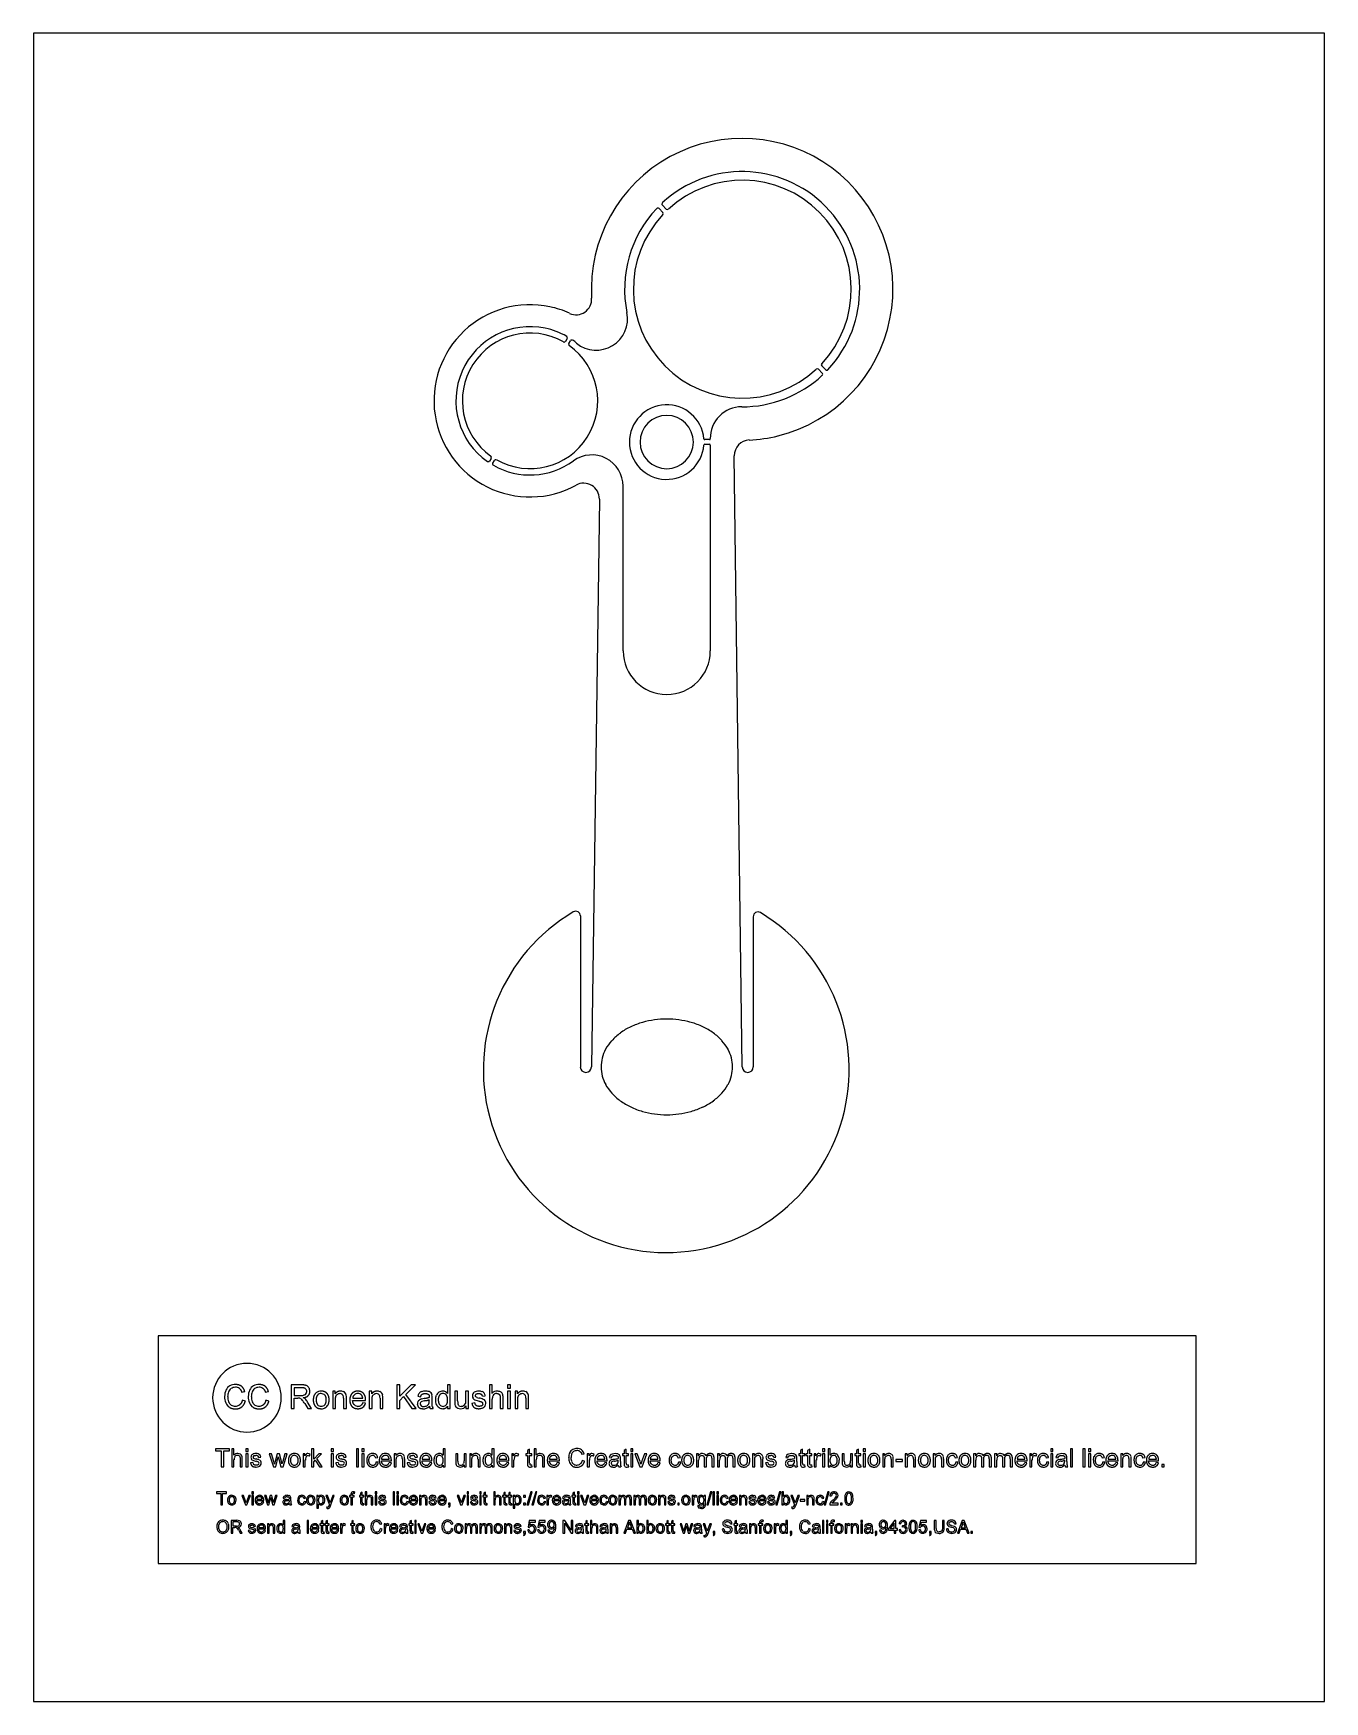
# Model space of a CAD drawing. Extents: x -405 to 419, y -611 to 453.
import ezdxf

# ---------------------------------------------------------------- set-up
doc = ezdxf.new("R2010")
doc.units = 0
doc.header["$MEASUREMENT"] = 0
doc.layers.add('DEFAULT', color=7, linetype='Continuous')

msp = doc.modelspace()

# ---------------------------------------------------------------- linework, layer by layer
at = {"layer": 'DEFAULT', "color": 7}
for p, q in [((418.8, 453.3), (-405, 453.3)), ((-405, 453.3), (-405, -610.7)), ((418.8, -610.7), (418.8, 453.3)), ((336.9, -377.4), (-325.3, -377.4)), ((-325.3, -377.4), (-325.3, -522.6)), ((336.9, -522.6), (336.9, -377.4)), ((-272.1, -413.3), (-270.1, -412.9)), ((-257, -413.3), (-255, -412.9)), ((-233.9, -408.7), (-240.5, -408.7)), ((-240.5, -408.7), (-240.5, -423.7)), ((-233.8, -410.5), (-238.5, -410.5)), ((-238.5, -410.5), (-238.5, -415.4)), ((-212.4, -412.8), (-214, -412.8)), ((-214, -412.8), (-214, -423.7)), ((-212.4, -414.4), (-212.4, -412.8)), ((-189.1, -412.8), (-190.7, -412.8)), ((-190.7, -412.8), (-190.7, -423.7)), ((-189.1, -414.4), (-189.1, -412.8)), ((-171.2, -408.7), (-173.2, -408.7)), ((-173.2, -408.7), (-173.2, -423.7)), ((-164, -408.7), (-171.2, -415.9)), ((-171.2, -415.9), (-171.2, -408.7)), ((-167.4, -414.8), (-161.2, -408.7)), ((-160.8, -423.7), (-167.4, -414.8)), ((-161.2, -408.7), (-164, -408.7)), ((-139, -408.7), (-140.8, -408.7)), ((-140.8, -408.7), (-140.8, -414.2)), ((-139, -423.7), (-139, -408.7)), ((-134.3, -412.8), (-136.1, -412.8)), ((-136.1, -412.8), (-136.1, -419.6)), ((-134.3, -418.9), (-134.3, -412.8)), ((-127.4, -412.8), (-129.2, -412.8)), ((-129.2, -412.8), (-129.2, -418.7)), ((-127.4, -423.7), (-127.4, -412.8)), ((-112.2, -408.7), (-114, -408.7)), ((-114, -408.7), (-114, -423.7)), ((-112.2, -414.1), (-112.2, -408.7)), ((-100.6, -408.7), (-102.4, -408.7)), ((-102.4, -408.7), (-102.4, -410.8)), ((-102.4, -410.8), (-100.6, -410.8)), ((-100.6, -412.8), (-102.4, -412.8)), ((-102.4, -412.8), (-102.4, -423.7)), ((-100.6, -410.8), (-100.6, -408.7)), ((-100.6, -423.7), (-100.6, -412.8)), ((-96.1, -412.8), (-97.7, -412.8)), ((-97.7, -412.8), (-97.7, -423.7)), ((-96.1, -414.4), (-96.1, -412.8)), ((-269.7, -419), (-271.7, -418.5)), ((-254.7, -419), (-256.7, -418.5)), ((-240.5, -423.7), (-238.5, -423.7)), ((-238.5, -415.4), (-234.2, -415.4)), ((-238.5, -423.7), (-238.5, -417.1)), ((-238.5, -417.1), (-236.2, -417.1)), ((-231.8, -420.6), (-229.8, -423.7)), ((-227.5, -423.7), (-230, -419.7)), ((-229.8, -423.7), (-227.5, -423.7)), ((-214, -423.7), (-212.2, -423.7)), ((-212.2, -423.7), (-212.2, -417.8)), ((-207.1, -417.2), (-207.1, -423.7)), ((-207.1, -423.7), (-205.3, -423.7)), ((-205.3, -423.7), (-205.3, -417.1)), ((-201.3, -418.7), (-193, -418.7)), ((-201.2, -417.2), (-194.8, -417.2)), ((-193.1, -420.4), (-194.9, -420.1)), ((-193, -418.7), (-193, -418.3)), ((-190.7, -423.7), (-188.9, -423.7)), ((-188.9, -423.7), (-188.9, -417.8)), ((-183.8, -417.2), (-183.8, -423.7)), ((-183.8, -423.7), (-182, -423.7)), ((-182, -423.7), (-182, -417.1)), ((-173.2, -423.7), (-171.2, -423.7)), ((-171.2, -418.6), (-168.8, -416.2)), ((-171.2, -423.7), (-171.2, -418.6)), ((-168.8, -416.2), (-163.5, -423.7)), ((-163.5, -423.7), (-160.8, -423.7)), ((-159.7, -416), (-157.9, -416.3)), ((-152.4, -416.4), (-152.4, -416.8)), ((-152.4, -419), (-152.4, -418.3)), ((-151.8, -423.7), (-150, -423.7)), ((-150.6, -419.2), (-150.6, -416.8)), ((-140.7, -422.3), (-140.7, -423.7)), ((-140.7, -423.7), (-139, -423.7)), ((-129, -422.1), (-129, -423.7)), ((-129, -423.7), (-127.4, -423.7)), ((-123.4, -420.2), (-125.2, -420.5)), ((-118.5, -416), (-116.7, -415.7)), ((-114, -423.7), (-112.2, -423.7)), ((-112.2, -423.7), (-112.2, -417.8)), ((-107.1, -416.8), (-107.1, -423.7)), ((-107.1, -423.7), (-105.3, -423.7)), ((-105.3, -423.7), (-105.3, -416.9)), ((-102.4, -423.7), (-100.6, -423.7)), ((-97.7, -423.7), (-95.9, -423.7)), ((-95.9, -423.7), (-95.9, -417.8)), ((-90.8, -417.2), (-90.8, -423.7)), ((-90.8, -423.7), (-89, -423.7)), ((-89, -423.7), (-89, -417.1)), ((-279.8, -449.5), (-288.8, -449.5)), ((-288.8, -449.5), (-288.8, -450.8)), ((-288.8, -450.8), (-285.1, -450.8)), ((-285.1, -450.8), (-285.1, -461)), ((-283.5, -461), (-283.5, -450.8)), ((-283.5, -450.8), (-279.8, -450.8)), ((-279.8, -450.8), (-279.8, -449.5)), ((-277, -449.5), (-278.4, -449.5)), ((-278.4, -449.5), (-278.4, -461)), ((-277, -453.6), (-277, -449.5)), ((-277, -461), (-277, -456.4)), ((-273.1, -455.7), (-273.1, -461)), ((-271.7, -461), (-271.7, -455.7)), ((-268, -449.5), (-269.4, -449.5)), ((-269.4, -449.5), (-269.4, -451.1)), ((-269.4, -451.1), (-268, -451.1)), ((-268, -452.6), (-269.4, -452.6)), ((-269.4, -452.6), (-269.4, -461)), ((-268, -451.1), (-268, -449.5)), ((-268, -461), (-268, -452.6)), ((-261.3, -455.1), (-259.9, -454.9)), ((-253, -452.6), (-254.5, -452.6)), ((-254.5, -452.6), (-251.8, -461)), ((-251.6, -457.5), (-253, -452.6)), ((-251.1, -459.3), (-251.6, -457.5)), ((-249.4, -452.6), (-250.7, -457.6)), ((-250.4, -461), (-248.7, -454.6)), ((-247.9, -452.6), (-249.4, -452.6)), ((-248.7, -454.6), (-248.4, -456)), ((-248.4, -456), (-247.2, -461)), ((-246.7, -457.5), (-247.9, -452.6)), ((-246.4, -459.1), (-246.7, -457.5)), ((-245.9, -457.5), (-246.4, -459.1)), ((-244.5, -452.6), (-245.9, -457.5)), ((-245.6, -461), (-243, -452.6)), ((-243, -452.6), (-244.5, -452.6)), ((-231.7, -452.6), (-232.9, -452.6)), ((-232.9, -452.6), (-232.9, -461)), ((-231.7, -453.9), (-231.7, -452.6)), ((-231.5, -461), (-231.5, -456.6)), ((-228.9, -454.2), (-228.4, -452.9)), ((-226.1, -449.5), (-227.5, -449.5)), ((-227.5, -449.5), (-227.5, -461)), ((-226.1, -456), (-226.1, -449.5)), ((-222.9, -452.6), (-226.1, -456)), ((-226.1, -457.7), (-225.1, -456.7)), ((-225.1, -456.7), (-222.4, -461)), ((-224.1, -455.7), (-221.1, -452.6)), ((-220.7, -461), (-224.1, -455.7)), ((-221.1, -452.6), (-222.9, -452.6)), ((-213.6, -449.5), (-215, -449.5)), ((-215, -449.5), (-215, -451.1)), ((-215, -451.1), (-213.6, -451.1)), ((-213.6, -452.6), (-215, -452.6)), ((-215, -452.6), (-215, -461)), ((-213.6, -451.1), (-213.6, -449.5)), ((-213.6, -461), (-213.6, -452.6)), ((-206.8, -455.1), (-205.4, -454.9)), ((-197.5, -449.5), (-198.9, -449.5)), ((-198.9, -449.5), (-198.9, -461)), ((-197.5, -461), (-197.5, -449.5)), ((-194, -449.5), (-195.4, -449.5)), ((-195.4, -449.5), (-195.4, -451.1)), ((-195.4, -451.1), (-194, -451.1)), ((-194, -452.6), (-195.4, -452.6)), ((-195.4, -452.6), (-195.4, -461)), ((-194, -451.1), (-194, -449.5)), ((-194, -461), (-194, -452.6)), ((-186.6, -455.3), (-185.2, -455.1)), ((-182.9, -456), (-178, -456)), ((-182.9, -457.2), (-176.6, -457.2)), ((-176.6, -457.2), (-176.6, -456.8)), ((-173.6, -452.6), (-174.8, -452.6)), ((-174.8, -452.6), (-174.8, -461)), ((-173.6, -453.8), (-173.6, -452.6)), ((-173.5, -461), (-173.5, -456.5)), ((-169.5, -456), (-169.5, -461)), ((-168.1, -461), (-168.1, -455.9)), ((-161.3, -455.1), (-159.9, -454.9)), ((-157, -456), (-152.1, -456)), ((-157, -457.2), (-150.7, -457.2)), ((-150.7, -457.2), (-150.7, -456.8)), ((-142.2, -449.5), (-143.6, -449.5)), ((-143.6, -449.5), (-143.6, -453.6)), ((-142.2, -461), (-142.2, -449.5)), ((-134.2, -452.6), (-135.5, -452.6)), ((-135.5, -452.6), (-135.5, -457.8)), ((-134.2, -457.3), (-134.2, -452.6)), ((-128.8, -452.6), (-130.2, -452.6)), ((-130.2, -452.6), (-130.2, -457.1)), ((-128.8, -461), (-128.8, -452.6)), ((-125.4, -452.6), (-126.6, -452.6)), ((-126.6, -452.6), (-126.6, -461)), ((-125.4, -453.8), (-125.4, -452.6)), ((-125.2, -461), (-125.2, -456.5)), ((-121.3, -456), (-121.3, -461)), ((-119.9, -461), (-119.9, -455.9)), ((-111, -449.5), (-112.4, -449.5)), ((-112.4, -449.5), (-112.4, -453.6)), ((-111, -461), (-111, -449.5)), ((-107.9, -457.2), (-101.6, -457.2)), ((-107.8, -456), (-103, -456)), ((-101.6, -457.2), (-101.6, -456.8)), ((-98.6, -452.6), (-99.8, -452.6)), ((-99.8, -452.6), (-99.8, -461)), ((-98.6, -453.9), (-98.6, -452.6)), ((-98.4, -461), (-98.4, -456.6)), ((-95.8, -454.2), (-95.3, -452.9)), ((-89.8, -452.6), (-90.8, -452.6)), ((-90.8, -452.6), (-90.8, -453.7)), ((-90.8, -453.7), (-89.8, -453.7)), ((-88.4, -449.7), (-89.8, -450.6)), ((-89.8, -450.6), (-89.8, -452.6)), ((-89.8, -453.7), (-89.8, -458.6)), ((-88.4, -452.6), (-88.4, -449.7)), ((-87, -452.6), (-88.4, -452.6)), ((-88.4, -458.7), (-88.4, -453.7)), ((-88.4, -453.7), (-87, -453.7)), ((-87, -453.7), (-87, -452.6)), ((-84.1, -449.5), (-85.5, -449.5)), ((-85.5, -449.5), (-85.5, -461)), ((-84.1, -453.6), (-84.1, -449.5)), ((-84.1, -461), (-84.1, -456.4)), ((-80.2, -455.7), (-80.2, -461)), ((-78.8, -461), (-78.8, -455.7)), ((-75.7, -456), (-70.8, -456)), ((-75.7, -457.2), (-69.4, -457.2)), ((-69.4, -457.2), (-69.4, -456.8)), ((-55.1, -453), (-53.6, -452.6)), ((-53.3, -457.3), (-54.9, -457)), ((-50.4, -452.6), (-51.6, -452.6)), ((-51.6, -452.6), (-51.6, -461)), ((-50.4, -453.9), (-50.4, -452.6)), ((-50.2, -461), (-50.2, -456.6)), ((-47.6, -454.2), (-47.1, -452.9)), ((-45.4, -457.2), (-39, -457.2)), ((-45.3, -456), (-40.4, -456)), ((-39, -457.2), (-39, -456.8)), ((-37.5, -455.1), (-36.1, -455.3)), ((-31.9, -455.3), (-31.9, -455.7)), ((-31.9, -457.3), (-31.9, -456.8)), ((-30.5, -457.5), (-30.5, -455.6)), ((-28.1, -452.6), (-29.2, -452.6)), ((-29.2, -452.6), (-29.2, -453.7)), ((-29.2, -453.7), (-28.1, -453.7)), ((-26.7, -449.7), (-28.1, -450.6)), ((-28.1, -450.6), (-28.1, -452.6)), ((-28.1, -453.7), (-28.1, -458.6)), ((-26.7, -452.6), (-26.7, -449.7)), ((-25.3, -452.6), (-26.7, -452.6)), ((-26.7, -458.7), (-26.7, -453.7)), ((-26.7, -453.7), (-25.3, -453.7)), ((-25.3, -453.7), (-25.3, -452.6)), ((-22.5, -449.5), (-23.9, -449.5)), ((-23.9, -449.5), (-23.9, -451.1)), ((-23.9, -451.1), (-22.5, -451.1)), ((-22.5, -452.6), (-23.9, -452.6)), ((-23.9, -452.6), (-23.9, -461)), ((-22.5, -451.1), (-22.5, -449.5)), ((-22.5, -461), (-22.5, -452.6)), ((-19.7, -452.6), (-21.2, -452.6)), ((-21.2, -452.6), (-18.1, -461)), ((-17.9, -457.6), (-19.7, -452.6)), ((-15.1, -452.6), (-16.9, -457.7)), ((-16.6, -461), (-13.6, -452.6)), ((-13.6, -452.6), (-15.1, -452.6)), ((-11.4, -456), (-6.5, -456)), ((-11.4, -457.2), (-5.1, -457.2)), ((-5.1, -457.2), (-5.1, -456.8)), ((6.4, -455.3), (7.8, -455.1)), ((19.3, -452.6), (18, -452.6)), ((18, -452.6), (18, -461)), ((19.3, -453.9), (19.3, -452.6)), ((19.4, -461), (19.4, -456.7)), ((23, -455.6), (23, -461)), ((24.4, -461), (24.4, -456.2)), ((27.9, -455.8), (27.9, -461)), ((29.3, -461), (29.3, -455.3)), ((32.7, -452.6), (31.4, -452.6)), ((31.4, -452.6), (31.4, -461)), ((32.7, -453.9), (32.7, -452.6)), ((32.8, -461), (32.8, -456.7)), ((36.4, -455.6), (36.4, -461)), ((37.8, -461), (37.8, -456.2)), ((41.3, -455.8), (41.3, -461)), ((42.7, -461), (42.7, -455.3)), ((55.1, -452.6), (53.8, -452.6)), ((53.8, -452.6), (53.8, -461)), ((55.1, -453.8), (55.1, -452.6)), ((55.2, -461), (55.2, -456.5)), ((59.1, -456), (59.1, -461)), ((60.5, -461), (60.5, -455.9)), ((67.4, -455.1), (68.8, -454.9)), ((75, -455.1), (76.4, -455.3)), ((80.6, -455.3), (80.6, -455.7)), ((80.6, -457.3), (80.6, -456.8)), ((82, -457.5), (82, -455.6)), ((84.4, -452.6), (83.4, -452.6)), ((83.4, -452.6), (83.4, -453.7)), ((83.4, -453.7), (84.4, -453.7)), ((85.8, -449.7), (84.4, -450.6)), ((84.4, -450.6), (84.4, -452.6)), ((84.4, -453.7), (84.4, -458.6)), ((85.8, -452.6), (85.8, -449.7)), ((87.2, -452.6), (85.8, -452.6)), ((85.8, -458.7), (85.8, -453.7)), ((85.8, -453.7), (87.2, -453.7)), ((87.2, -453.7), (87.2, -452.6)), ((88.9, -452.6), (87.8, -452.6)), ((87.8, -452.6), (87.8, -453.7)), ((87.8, -453.7), (88.9, -453.7)), ((90.3, -449.7), (88.9, -450.6)), ((88.9, -450.6), (88.9, -452.6)), ((88.9, -453.7), (88.9, -458.6)), ((90.3, -452.6), (90.3, -449.7)), ((91.7, -452.6), (90.3, -452.6)), ((90.3, -458.7), (90.3, -453.7)), ((90.3, -453.7), (91.7, -453.7)), ((91.7, -453.7), (91.7, -452.6)), ((94.3, -452.6), (93.1, -452.6)), ((93.1, -452.6), (93.1, -461)), ((94.3, -453.9), (94.3, -452.6)), ((94.5, -461), (94.5, -456.6)), ((97.1, -454.2), (97.6, -452.9)), ((99.9, -449.5), (98.5, -449.5)), ((98.5, -449.5), (98.5, -451.1)), ((98.5, -451.1), (99.9, -451.1)), ((99.9, -452.6), (98.5, -452.6)), ((98.5, -452.6), (98.5, -461)), ((99.9, -451.1), (99.9, -449.5)), ((99.9, -461), (99.9, -452.6)), ((103.4, -449.5), (102, -449.5)), ((102, -449.5), (102, -461)), ((103.4, -453.6), (103.4, -449.5)), ((112.4, -452.6), (111, -452.6)), ((111, -452.6), (111, -457.8)), ((112.4, -457.3), (112.4, -452.6)), ((117.7, -452.6), (116.3, -452.6)), ((116.3, -452.6), (116.3, -457.1)), ((117.7, -461), (117.7, -452.6)), ((120.1, -452.6), (119.1, -452.6)), ((119.1, -452.6), (119.1, -453.7)), ((119.1, -453.7), (120.1, -453.7)), ((121.5, -449.7), (120.1, -450.6)), ((120.1, -450.6), (120.1, -452.6)), ((120.1, -453.7), (120.1, -458.6)), ((121.5, -452.6), (121.5, -449.7)), ((122.9, -452.6), (121.5, -452.6)), ((121.5, -458.7), (121.5, -453.7)), ((121.5, -453.7), (122.9, -453.7)), ((122.9, -453.7), (122.9, -452.6)), ((125.8, -449.5), (124.4, -449.5)), ((124.4, -449.5), (124.4, -451.1)), ((124.4, -451.1), (125.8, -451.1)), ((125.8, -452.6), (124.4, -452.6)), ((124.4, -452.6), (124.4, -461)), ((125.8, -451.1), (125.8, -449.5)), ((125.8, -461), (125.8, -452.6)), ((138.1, -452.6), (136.9, -452.6)), ((136.9, -452.6), (136.9, -461)), ((138.1, -453.8), (138.1, -452.6)), ((138.3, -461), (138.3, -456.5)), ((142.2, -456), (142.2, -461)), ((143.6, -461), (143.6, -455.9)), ((149.6, -456.3), (145.2, -456.3)), ((145.2, -456.3), (145.2, -457.6)), ((149.6, -457.6), (149.6, -456.3)), ((152.5, -452.6), (151.2, -452.6)), ((151.2, -452.6), (151.2, -461)), ((152.5, -453.8), (152.5, -452.6)), ((152.6, -461), (152.6, -456.5)), ((156.5, -456), (156.5, -461)), ((157.9, -461), (157.9, -455.9)), ((170.3, -452.6), (169.1, -452.6)), ((169.1, -452.6), (169.1, -461)), ((170.3, -453.8), (170.3, -452.6)), ((170.5, -461), (170.5, -456.5)), ((174.4, -456), (174.4, -461)), ((175.8, -461), (175.8, -455.9)), ((183.2, -455.3), (184.6, -455.1)), ((196.2, -452.6), (194.9, -452.6)), ((194.9, -452.6), (194.9, -461)), ((196.2, -453.9), (196.2, -452.6)), ((196.3, -461), (196.3, -456.7)), ((199.9, -455.6), (199.9, -461)), ((201.3, -461), (201.3, -456.2)), ((204.8, -455.8), (204.8, -461)), ((206.2, -461), (206.2, -455.3)), ((209.6, -452.6), (208.3, -452.6)), ((208.3, -452.6), (208.3, -461)), ((209.6, -453.9), (209.6, -452.6)), ((209.7, -461), (209.7, -456.7)), ((213.3, -455.6), (213.3, -461)), ((214.7, -461), (214.7, -456.2)), ((218.2, -455.8), (218.2, -461)), ((219.6, -461), (219.6, -455.3)), ((222.6, -457.2), (229, -457.2)), ((222.7, -456), (227.6, -456)), ((229, -457.2), (229, -456.8)), ((231.9, -452.6), (230.7, -452.6)), ((230.7, -452.6), (230.7, -461)), ((231.9, -453.9), (231.9, -452.6)), ((232.1, -461), (232.1, -456.6)), ((234.7, -454.2), (235.2, -452.9)), ((241.3, -455.3), (242.7, -455.1)), ((245.5, -449.5), (244.1, -449.5)), ((244.1, -449.5), (244.1, -451.1)), ((244.1, -451.1), (245.5, -451.1)), ((245.5, -452.6), (244.1, -452.6)), ((244.1, -452.6), (244.1, -461)), ((245.5, -451.1), (245.5, -449.5)), ((245.5, -461), (245.5, -452.6)), ((247.4, -455.1), (248.8, -455.3)), ((253, -455.3), (253, -455.7)), ((253, -457.3), (253, -456.8)), ((254.4, -457.5), (254.4, -455.6)), ((258, -449.5), (256.6, -449.5)), ((256.6, -449.5), (256.6, -461)), ((258, -461), (258, -449.5)), ((266, -449.5), (264.6, -449.5)), ((264.6, -449.5), (264.6, -461)), ((266, -461), (266, -449.5)), ((269.6, -449.5), (268.2, -449.5)), ((268.2, -449.5), (268.2, -451.1)), ((268.2, -451.1), (269.6, -451.1)), ((269.6, -452.6), (268.2, -452.6)), ((268.2, -452.6), (268.2, -461)), ((269.6, -451.1), (269.6, -449.5)), ((269.6, -461), (269.6, -452.6)), ((277, -455.3), (278.4, -455.1)), ((280.6, -457.2), (287, -457.2)), ((280.7, -456), (285.6, -456)), ((287, -457.2), (287, -456.8)), ((290, -452.6), (288.7, -452.6)), ((288.7, -452.6), (288.7, -461)), ((290, -453.8), (290, -452.6)), ((290.1, -461), (290.1, -456.5)), ((294, -456), (294, -461)), ((295.4, -461), (295.4, -455.9)), ((302.9, -455.3), (304.3, -455.1)), ((306.5, -457.2), (312.9, -457.2)), ((306.6, -456), (311.5, -456)), ((312.9, -457.2), (312.9, -456.8)), ((-285.1, -461), (-283.5, -461)), ((-278.4, -461), (-277, -461)), ((-273.1, -461), (-271.7, -461)), ((-269.4, -461), (-268, -461)), ((-265, -458.3), (-266.4, -458.5)), ((-251.8, -461), (-250.4, -461)), ((-250.7, -457.6), (-251.1, -459.3)), ((-247.2, -461), (-245.6, -461)), ((-232.9, -461), (-231.5, -461)), ((-227.5, -461), (-226.1, -461)), ((-226.1, -461), (-226.1, -457.7)), ((-222.4, -461), (-220.7, -461)), ((-215, -461), (-213.6, -461)), ((-210.6, -458.3), (-212, -458.5)), ((-198.9, -461), (-197.5, -461)), ((-195.4, -461), (-194, -461)), ((-185, -458.1), (-186.4, -457.9)), ((-176.6, -458.4), (-178, -458.2)), ((-174.8, -461), (-173.5, -461)), ((-169.5, -461), (-168.1, -461)), ((-165.1, -458.3), (-166.5, -458.5)), ((-150.7, -458.4), (-152.1, -458.2)), ((-143.6, -459.9), (-143.6, -461)), ((-143.6, -461), (-142.2, -461)), ((-130.1, -459.8), (-130.1, -461)), ((-130.1, -461), (-128.8, -461)), ((-126.6, -461), (-125.2, -461)), ((-121.3, -461), (-119.9, -461)), ((-112.3, -459.9), (-112.3, -461)), ((-112.3, -461), (-111, -461)), ((-101.6, -458.4), (-103, -458.2)), ((-99.8, -461), (-98.4, -461)), ((-87.6, -459.8), (-87, -459.8)), ((-86.8, -461), (-87, -459.8)), ((-85.5, -461), (-84.1, -461)), ((-80.2, -461), (-78.8, -461)), ((-69.4, -458.4), (-70.8, -458.2)), ((-51.6, -461), (-50.2, -461)), ((-39.1, -458.4), (-40.4, -458.2)), ((-31.5, -461), (-30.1, -461)), ((-25.9, -459.8), (-25.3, -459.8)), ((-25.1, -461), (-25.3, -459.8)), ((-23.9, -461), (-22.5, -461)), ((-18.1, -461), (-16.6, -461)), ((-5.1, -458.4), (-6.5, -458.2)), ((8, -458.1), (6.6, -457.9)), ((18, -461), (19.4, -461)), ((23, -461), (24.4, -461)), ((27.9, -461), (29.3, -461)), ((31.4, -461), (32.8, -461)), ((36.4, -461), (37.8, -461)), ((41.3, -461), (42.7, -461)), ((53.8, -461), (55.2, -461)), ((59.1, -461), (60.5, -461)), ((63.6, -458.3), (62.2, -458.5)), ((81, -461), (82.4, -461)), ((86.6, -459.8), (87.2, -459.8)), ((87.4, -461), (87.2, -459.8)), ((91, -459.8), (91.7, -459.8)), ((91.9, -461), (91.7, -459.8)), ((93.1, -461), (94.5, -461)), ((98.5, -461), (99.9, -461)), ((102, -461), (103.3, -461)), ((103.3, -461), (103.3, -459.9)), ((116.4, -459.8), (116.4, -461)), ((116.4, -461), (117.7, -461)), ((122.3, -459.8), (122.9, -459.8)), ((123.1, -461), (122.9, -459.8)), ((124.4, -461), (125.8, -461)), ((136.9, -461), (138.3, -461)), ((142.2, -461), (143.6, -461)), ((145.2, -457.6), (149.6, -457.6)), ((151.2, -461), (152.6, -461)), ((156.5, -461), (157.9, -461)), ((169.1, -461), (170.5, -461)), ((174.4, -461), (175.8, -461)), ((184.8, -458.1), (183.5, -457.9)), ((194.9, -461), (196.3, -461)), ((199.9, -461), (201.3, -461)), ((204.8, -461), (206.2, -461)), ((208.3, -461), (209.7, -461)), ((213.3, -461), (214.7, -461)), ((218.2, -461), (219.6, -461)), ((228.9, -458.4), (227.5, -458.2)), ((230.7, -461), (232.1, -461)), ((242.9, -458.1), (241.5, -457.9)), ((244.1, -461), (245.5, -461)), ((253.5, -461), (254.9, -461)), ((256.6, -461), (258, -461)), ((264.6, -461), (266, -461)), ((268.2, -461), (269.6, -461)), ((278.6, -458.1), (277.2, -457.9)), ((286.9, -458.4), (285.6, -458.2)), ((288.7, -461), (290.1, -461)), ((294, -461), (295.4, -461)), ((304.5, -458.1), (303.1, -457.9)), ((312.8, -458.4), (311.5, -458.2)), ((316.4, -459.5), (314.9, -459.5)), ((314.9, -459.5), (314.9, -461)), ((314.9, -461), (316.4, -461)), ((316.4, -461), (316.4, -459.5)), ((-281.7, -477), (-288.1, -477)), ((-288.1, -477), (-288.1, -478)), ((-288.1, -478), (-285.4, -478)), ((-285.4, -478), (-285.4, -485.2)), ((-284.4, -485.2), (-284.4, -478)), ((-284.4, -478), (-281.7, -478)), ((-281.7, -478), (-281.7, -477)), ((-264.6, -477), (-265.6, -477)), ((-265.6, -477), (-265.6, -478.2)), ((-265.6, -478.2), (-264.6, -478.2)), ((-264.6, -478.2), (-264.6, -477)), ((-202.4, -478.6), (-202.4, -479.3)), ((-201.4, -479.3), (-201.4, -478.7)), ((-200, -477.9), (-199.9, -477)), ((-195.2, -477.2), (-196.2, -477.8)), ((-196.2, -477.8), (-196.2, -479.3)), ((-195.2, -479.3), (-195.2, -477.2)), ((-192.2, -477), (-193.2, -477)), ((-193.2, -477), (-193.2, -485.2)), ((-192.2, -480), (-192.2, -477)), ((-185.9, -477), (-186.9, -477)), ((-186.9, -477), (-186.9, -478.2)), ((-186.9, -478.2), (-185.9, -478.2)), ((-185.9, -478.2), (-185.9, -477)), ((-174.6, -477), (-175.5, -477)), ((-175.5, -477), (-175.5, -485.2)), ((-174.6, -485.2), (-174.6, -477)), ((-172, -477), (-173, -477)), ((-173, -477), (-173, -478.2)), ((-173, -478.2), (-172, -478.2)), ((-172, -478.2), (-172, -477)), ((-127.3, -477), (-128.3, -477)), ((-128.3, -477), (-128.3, -478.2)), ((-128.3, -478.2), (-127.3, -478.2)), ((-127.3, -478.2), (-127.3, -477)), ((-119.2, -477), (-120.1, -477)), ((-120.1, -477), (-120.1, -478.2)), ((-120.1, -478.2), (-119.2, -478.2)), ((-119.2, -478.2), (-119.2, -477)), ((-116.5, -477.2), (-117.5, -477.8)), ((-117.5, -477.8), (-117.5, -479.3)), ((-116.5, -479.3), (-116.5, -477.2)), ((-110.3, -477), (-111.3, -477)), ((-111.3, -477), (-111.3, -485.2)), ((-110.3, -480), (-110.3, -477)), ((-103.9, -477.2), (-104.9, -477.8)), ((-104.9, -477.8), (-104.9, -479.3)), ((-103.9, -479.3), (-103.9, -477.2)), ((-100.7, -477.2), (-101.7, -477.8)), ((-101.7, -477.8), (-101.7, -479.3)), ((-100.7, -479.3), (-100.7, -477.2)), ((-87.7, -476.9), (-90.1, -485.3)), ((-89.2, -485.3), (-86.8, -476.9)), ((-86.8, -476.9), (-87.7, -476.9)), ((-84.5, -476.9), (-86.9, -485.3)), ((-86, -485.3), (-83.7, -476.9)), ((-83.7, -476.9), (-84.5, -476.9)), ((-59.8, -477.2), (-60.8, -477.8)), ((-60.8, -477.8), (-60.8, -479.3)), ((-59.8, -479.3), (-59.8, -477.2)), ((-56.8, -477), (-57.8, -477)), ((-57.8, -477), (-57.8, -478.2)), ((-57.8, -478.2), (-56.8, -478.2)), ((-56.8, -478.2), (-56.8, -477)), ((27, -476.9), (24.6, -485.3)), ((25.5, -485.3), (27.9, -476.9)), ((27.9, -476.9), (27, -476.9)), ((29.5, -477), (28.6, -477)), ((28.6, -477), (28.6, -485.2)), ((29.5, -485.2), (29.5, -477)), ((32.1, -477), (31.1, -477)), ((31.1, -477), (31.1, -478.2)), ((31.1, -478.2), (32.1, -478.2)), ((32.1, -478.2), (32.1, -477)), ((71.1, -476.9), (68.7, -485.3)), ((69.6, -485.3), (71.9, -476.9)), ((71.9, -476.9), (71.1, -476.9)), ((73.6, -477), (72.6, -477)), ((72.6, -477), (72.6, -485.2)), ((73.6, -480), (73.6, -477)), ((101.9, -476.9), (99.6, -485.3)), ((100.4, -485.3), (102.8, -476.9)), ((102.8, -476.9), (101.9, -476.9)), ((-285.4, -485.2), (-284.4, -485.2)), ((-270.9, -479.3), (-271.9, -479.3)), ((-271.9, -479.3), (-269.7, -485.2)), ((-269.6, -482.8), (-270.9, -479.3)), ((-269.7, -485.2), (-268.7, -485.2)), ((-267.6, -479.3), (-268.9, -482.9)), ((-268.7, -485.2), (-266.5, -479.3)), ((-266.5, -479.3), (-267.6, -479.3)), ((-264.6, -479.3), (-265.6, -479.3)), ((-265.6, -479.3), (-265.6, -485.2)), ((-265.6, -485.2), (-264.6, -485.2)), ((-264.6, -485.2), (-264.6, -479.3)), ((-262.5, -481.6), (-259, -481.6)), ((-262.5, -482.5), (-258, -482.5)), ((-258, -483.4), (-259, -483.2)), ((-258, -482.5), (-258, -482.2)), ((-256.5, -479.3), (-257.6, -479.3)), ((-257.6, -479.3), (-255.7, -485.2)), ((-255.5, -482.7), (-256.5, -479.3)), ((-255.7, -485.2), (-254.7, -485.2)), ((-255.2, -483.9), (-255.5, -482.7)), ((-254.9, -482.7), (-255.2, -483.9)), ((-254, -479.3), (-254.9, -482.7)), ((-254.7, -485.2), (-253.5, -480.6)), ((-252.9, -479.3), (-254, -479.3)), ((-253.5, -480.6), (-253.3, -481.7)), ((-253.3, -481.7), (-252.4, -485.2)), ((-252.1, -482.7), (-252.9, -479.3)), ((-252.4, -485.2), (-251.3, -485.2)), ((-251.8, -483.8), (-252.1, -482.7)), ((-251.5, -482.7), (-251.8, -483.8)), ((-250.5, -479.3), (-251.5, -482.7)), ((-251.3, -485.2), (-249.5, -479.3)), ((-249.5, -479.3), (-250.5, -479.3)), ((-245.7, -481), (-244.7, -481.1)), ((-241.7, -481.2), (-241.7, -481.4)), ((-241.7, -482.6), (-241.7, -482.2)), ((-241.4, -485.2), (-240.4, -485.2)), ((-240.7, -482.7), (-240.7, -481.4)), ((-232.3, -481.2), (-231.3, -481)), ((-231.2, -483.2), (-232.2, -483)), ((-223.2, -479.3), (-224.1, -479.3)), ((-224.1, -479.3), (-224.1, -487.4)), ((-224.1, -487.4), (-223.1, -487.4)), ((-223.2, -480.1), (-223.2, -479.3)), ((-223.1, -487.4), (-223.1, -484.5)), ((-217.3, -479.3), (-218.3, -479.3)), ((-218.3, -479.3), (-216.1, -485.2)), ((-217.9, -486.5), (-217.8, -487.4)), ((-216.1, -482.6), (-217.3, -479.3)), ((-216.1, -485.2), (-216.2, -485.4)), ((-214, -479.3), (-215.2, -482.7)), ((-215.1, -485.3), (-213, -479.3)), ((-213, -479.3), (-214, -479.3)), ((-202.4, -479.3), (-203.3, -479.3)), ((-203.3, -479.3), (-203.3, -480.1)), ((-203.3, -480.1), (-202.4, -480.1)), ((-202.4, -480.1), (-202.4, -485.2)), ((-202.4, -485.2), (-201.4, -485.2)), ((-200.3, -479.3), (-201.4, -479.3)), ((-201.4, -485.2), (-201.4, -480.1)), ((-201.4, -480.1), (-200.3, -480.1)), ((-200.3, -480.1), (-200.3, -479.3)), ((-196.2, -479.3), (-196.9, -479.3)), ((-196.9, -479.3), (-196.9, -480.1)), ((-196.9, -480.1), (-196.2, -480.1)), ((-196.2, -480.1), (-196.2, -483.5)), ((-194.2, -479.3), (-195.2, -479.3)), ((-195.2, -483.5), (-195.2, -480.1)), ((-195.2, -480.1), (-194.2, -480.1)), ((-194.6, -484.3), (-194.2, -484.3)), ((-194.2, -480.1), (-194.2, -479.3)), ((-194.1, -485.2), (-194.2, -484.3)), ((-193.2, -485.2), (-192.2, -485.2)), ((-192.2, -485.2), (-192.2, -481.9)), ((-189.4, -481.4), (-189.4, -485.2)), ((-189.4, -485.2), (-188.4, -485.2)), ((-188.4, -485.2), (-188.4, -481.4)), ((-185.9, -479.3), (-186.9, -479.3)), ((-186.9, -479.3), (-186.9, -485.2)), ((-186.9, -485.2), (-185.9, -485.2)), ((-185.9, -485.2), (-185.9, -479.3)), ((-183.8, -483.3), (-184.7, -483.4)), ((-181.1, -481), (-180.1, -480.8)), ((-175.5, -485.2), (-174.6, -485.2)), ((-172, -479.3), (-173, -479.3)), ((-173, -479.3), (-173, -485.2)), ((-173, -485.2), (-172, -485.2)), ((-172, -485.2), (-172, -479.3)), ((-166.8, -481.2), (-165.8, -481)), ((-165.7, -483.2), (-166.7, -483)), ((-164.3, -482.5), (-159.8, -482.5)), ((-164.2, -481.6), (-160.8, -481.6)), ((-159.8, -483.4), (-160.8, -483.2)), ((-159.8, -482.5), (-159.8, -482.2)), ((-157.7, -479.3), (-158.6, -479.3)), ((-158.6, -479.3), (-158.6, -485.2)), ((-158.6, -485.2), (-157.6, -485.2)), ((-157.7, -480.1), (-157.7, -479.3)), ((-157.6, -485.2), (-157.6, -482)), ((-154.8, -481.6), (-154.8, -485.2)), ((-154.8, -485.2), (-153.8, -485.2)), ((-153.8, -485.2), (-153.8, -481.6)), ((-151.7, -483.3), (-152.6, -483.4)), ((-149, -481), (-148, -480.8)), ((-146, -482.5), (-141.5, -482.5)), ((-145.9, -481.6), (-142.5, -481.6)), ((-141.5, -483.4), (-142.5, -483.2)), ((-141.5, -482.5), (-141.5, -482.2)), ((-139, -484.1), (-140.1, -484.1)), ((-140.1, -484.1), (-140.1, -485.2)), ((-140.1, -485.2), (-139.5, -485.2)), ((-140.1, -486.4), (-139.8, -486.8)), ((-139, -485.2), (-139, -484.1)), ((-133.6, -479.3), (-134.6, -479.3)), ((-134.6, -479.3), (-132.4, -485.2)), ((-132.3, -482.8), (-133.6, -479.3)), ((-132.4, -485.2), (-131.4, -485.2)), ((-130.3, -479.3), (-131.6, -482.9)), ((-131.4, -485.2), (-129.3, -479.3)), ((-129.3, -479.3), (-130.3, -479.3)), ((-127.3, -479.3), (-128.3, -479.3)), ((-128.3, -479.3), (-128.3, -485.2)), ((-128.3, -485.2), (-127.3, -485.2)), ((-127.3, -485.2), (-127.3, -479.3)), ((-125.2, -483.3), (-126.2, -483.4)), ((-122.6, -481), (-121.6, -480.8)), ((-119.2, -479.3), (-120.1, -479.3)), ((-120.1, -479.3), (-120.1, -485.2)), ((-120.1, -485.2), (-119.2, -485.2)), ((-119.2, -485.2), (-119.2, -479.3)), ((-117.5, -479.3), (-118.2, -479.3)), ((-118.2, -479.3), (-118.2, -480.1)), ((-118.2, -480.1), (-117.5, -480.1)), ((-117.5, -480.1), (-117.5, -483.5)), ((-115.5, -479.3), (-116.5, -479.3)), ((-116.5, -483.5), (-116.5, -480.1)), ((-116.5, -480.1), (-115.5, -480.1)), ((-115.9, -484.3), (-115.5, -484.3)), ((-115.5, -480.1), (-115.5, -479.3)), ((-115.4, -485.2), (-115.5, -484.3)), ((-111.3, -485.2), (-110.3, -485.2)), ((-110.3, -485.2), (-110.3, -481.9)), ((-107.6, -481.4), (-107.6, -485.2)), ((-107.6, -485.2), (-106.6, -485.2)), ((-106.6, -485.2), (-106.6, -481.4)), ((-104.9, -479.3), (-105.6, -479.3)), ((-105.6, -479.3), (-105.6, -480.1)), ((-105.6, -480.1), (-104.9, -480.1)), ((-104.9, -480.1), (-104.9, -483.5)), ((-102.9, -479.3), (-103.9, -479.3)), ((-103.9, -483.5), (-103.9, -480.1)), ((-103.9, -480.1), (-102.9, -480.1)), ((-103.3, -484.3), (-102.9, -484.3)), ((-102.9, -480.1), (-102.9, -479.3)), ((-102.8, -485.2), (-102.9, -484.3)), ((-101.7, -479.3), (-102.5, -479.3)), ((-102.5, -479.3), (-102.5, -480.1)), ((-102.5, -480.1), (-101.7, -480.1)), ((-101.7, -480.1), (-101.7, -483.5)), ((-99.8, -479.3), (-100.7, -479.3)), ((-100.7, -483.5), (-100.7, -480.1)), ((-100.7, -480.1), (-99.8, -480.1)), ((-100.2, -484.3), (-99.8, -484.3)), ((-99.8, -480.1), (-99.8, -479.3)), ((-99.6, -485.2), (-99.8, -484.3)), ((-97.8, -479.3), (-98.8, -479.3)), ((-98.8, -479.3), (-98.8, -487.4)), ((-98.8, -487.4), (-97.8, -487.4)), ((-97.8, -480.1), (-97.8, -479.3)), ((-97.8, -487.4), (-97.8, -484.5)), ((-91.1, -479.3), (-92.2, -479.3)), ((-92.2, -479.3), (-92.2, -480.3)), ((-92.2, -480.3), (-91.1, -480.3)), ((-91.1, -484.1), (-92.2, -484.1)), ((-92.2, -484.1), (-92.2, -485.2)), ((-92.2, -485.2), (-91.1, -485.2)), ((-91.1, -480.3), (-91.1, -479.3)), ((-91.1, -485.2), (-91.1, -484.1)), ((-90.1, -485.3), (-89.2, -485.3)), ((-86.9, -485.3), (-86, -485.3)), ((-79.3, -481.2), (-78.3, -481)), ((-78.1, -483.2), (-79.1, -483)), ((-76.5, -479.3), (-77.3, -479.3)), ((-77.3, -479.3), (-77.3, -485.2)), ((-77.3, -485.2), (-76.3, -485.2)), ((-76.5, -480.2), (-76.5, -479.3)), ((-76.3, -485.2), (-76.3, -482.1)), ((-74.5, -480.4), (-74.2, -479.5)), ((-72.9, -481.6), (-69.4, -481.6)), ((-72.9, -482.5), (-68.4, -482.5)), ((-68.5, -483.4), (-69.4, -483.2)), ((-68.4, -482.5), (-68.4, -482.2)), ((-67.4, -481), (-66.4, -481.1)), ((-63.4, -481.2), (-63.4, -481.4)), ((-63.4, -482.6), (-63.4, -482.2)), ((-63.1, -485.2), (-62.1, -485.2)), ((-62.4, -482.7), (-62.4, -481.4)), ((-60.8, -479.3), (-61.5, -479.3)), ((-61.5, -479.3), (-61.5, -480.1)), ((-61.5, -480.1), (-60.8, -480.1)), ((-60.8, -480.1), (-60.8, -483.5)), ((-58.8, -479.3), (-59.8, -479.3)), ((-59.8, -483.5), (-59.8, -480.1)), ((-59.8, -480.1), (-58.8, -480.1)), ((-59.2, -484.3), (-58.8, -484.3)), ((-58.8, -480.1), (-58.8, -479.3)), ((-58.6, -485.2), (-58.8, -484.3)), ((-56.8, -479.3), (-57.8, -479.3)), ((-57.8, -479.3), (-57.8, -485.2)), ((-57.8, -485.2), (-56.8, -485.2)), ((-56.8, -485.2), (-56.8, -479.3)), ((-54.8, -479.3), (-55.9, -479.3)), ((-55.9, -479.3), (-53.7, -485.2)), ((-53.6, -482.8), (-54.8, -479.3)), ((-53.7, -485.2), (-52.6, -485.2)), ((-51.6, -479.3), (-52.8, -482.9)), ((-52.6, -485.2), (-50.5, -479.3)), ((-50.5, -479.3), (-51.6, -479.3)), ((-49, -482.5), (-44.5, -482.5)), ((-48.9, -481.6), (-45.5, -481.6)), ((-44.5, -483.4), (-45.5, -483.2)), ((-44.5, -482.5), (-44.5, -482.2)), ((-39.6, -481.2), (-38.6, -481)), ((-38.5, -483.2), (-39.4, -483)), ((-30.5, -479.3), (-31.4, -479.3)), ((-31.4, -479.3), (-31.4, -485.2)), ((-31.4, -485.2), (-30.4, -485.2)), ((-30.5, -480.1), (-30.5, -479.3)), ((-30.4, -485.2), (-30.4, -482.1)), ((-27.9, -481.4), (-27.9, -485.2)), ((-27.9, -485.2), (-26.9, -485.2)), ((-26.9, -485.2), (-26.9, -481.8)), ((-24.4, -481.5), (-24.4, -485.2)), ((-24.4, -485.2), (-23.4, -485.2)), ((-23.4, -485.2), (-23.4, -481.1)), ((-21, -479.3), (-21.9, -479.3)), ((-21.9, -479.3), (-21.9, -485.2)), ((-21.9, -485.2), (-20.9, -485.2)), ((-21, -480.1), (-21, -479.3)), ((-20.9, -485.2), (-20.9, -482.1)), ((-18.4, -481.4), (-18.4, -485.2)), ((-18.4, -485.2), (-17.4, -485.2)), ((-17.4, -485.2), (-17.4, -481.8)), ((-14.9, -481.5), (-14.9, -485.2)), ((-14.9, -485.2), (-13.9, -485.2)), ((-13.9, -485.2), (-13.9, -481.1)), ((-5.2, -479.3), (-6.1, -479.3)), ((-6.1, -479.3), (-6.1, -485.2)), ((-6.1, -485.2), (-5.1, -485.2)), ((-5.2, -480.1), (-5.2, -479.3)), ((-5.1, -485.2), (-5.1, -482)), ((-2.4, -481.6), (-2.4, -485.2)), ((-2.4, -485.2), (-1.4, -485.2)), ((-1.4, -485.2), (-1.4, -481.6)), ((0.8, -483.3), (-0.2, -483.4)), ((3.4, -481), (4.4, -480.8)), ((7.1, -484.1), (6.1, -484.1)), ((6.1, -484.1), (6.1, -485.2)), ((6.1, -485.2), (7.1, -485.2)), ((7.1, -485.2), (7.1, -484.1)), ((16.2, -479.3), (15.3, -479.3)), ((15.3, -479.3), (15.3, -485.2)), ((15.3, -485.2), (16.3, -485.2)), ((16.2, -480.2), (16.2, -479.3)), ((16.3, -485.2), (16.3, -482.1)), ((18.1, -480.4), (18.5, -479.5)), ((19.9, -485.8), (18.9, -485.6)), ((23.8, -479.3), (22.9, -479.3)), ((22.9, -479.3), (22.9, -480)), ((23.8, -484.4), (23.8, -479.3)), ((24.6, -485.3), (25.5, -485.3)), ((28.6, -485.2), (29.5, -485.2)), ((32.1, -479.3), (31.1, -479.3)), ((31.1, -479.3), (31.1, -485.2)), ((31.1, -485.2), (32.1, -485.2)), ((32.1, -485.2), (32.1, -479.3)), ((37.3, -481.2), (38.3, -481)), ((38.4, -483.2), (37.4, -483)), ((39.8, -482.5), (44.3, -482.5)), ((39.9, -481.6), (43.3, -481.6)), ((44.3, -483.4), (43.3, -483.2)), ((44.3, -482.5), (44.3, -482.2)), ((46.4, -479.3), (45.6, -479.3)), ((45.6, -479.3), (45.6, -485.2)), ((45.6, -485.2), (46.5, -485.2)), ((46.4, -480.1), (46.4, -479.3)), ((46.5, -485.2), (46.5, -482)), ((49.3, -481.6), (49.3, -485.2)), ((49.3, -485.2), (50.3, -485.2)), ((50.3, -485.2), (50.3, -481.6)), ((52.4, -483.3), (51.5, -483.4)), ((55.1, -481), (56.1, -480.8)), ((58.1, -482.5), (62.6, -482.5)), ((58.2, -481.6), (61.6, -481.6)), ((62.6, -483.4), (61.6, -483.2)), ((62.6, -482.5), (62.6, -482.2)), ((64.4, -483.3), (63.4, -483.4)), ((67.1, -481), (68.1, -480.8)), ((68.7, -485.3), (69.6, -485.3)), ((72.6, -485.2), (73.5, -485.2)), ((73.5, -485.2), (73.5, -484.4)), ((79.4, -479.3), (78.3, -479.3)), ((78.3, -479.3), (80.6, -485.2)), ((78.7, -486.5), (78.9, -487.4)), ((80.6, -482.6), (79.4, -479.3)), ((80.6, -485.2), (80.5, -485.4)), ((82.7, -479.3), (81.4, -482.7)), ((81.6, -485.3), (83.7, -479.3)), ((83.7, -479.3), (82.7, -479.3)), ((87.3, -481.8), (84.2, -481.8)), ((84.2, -481.8), (84.2, -482.8)), ((84.2, -482.8), (87.3, -482.8)), ((87.3, -482.8), (87.3, -481.8)), ((89.3, -479.3), (88.4, -479.3)), ((88.4, -479.3), (88.4, -485.2)), ((88.4, -485.2), (89.4, -485.2)), ((89.3, -480.1), (89.3, -479.3)), ((89.4, -485.2), (89.4, -482)), ((92.1, -481.6), (92.1, -485.2)), ((92.1, -485.2), (93.1, -485.2)), ((93.1, -485.2), (93.1, -481.6)), ((98.4, -481.2), (99.4, -481)), ((99.5, -483.2), (98.5, -483)), ((99.6, -485.3), (100.4, -485.3)), ((103.1, -485.2), (108.4, -485.2)), ((103.2, -479.4), (104.2, -479.5)), ((108.4, -484.2), (104.4, -484.2)), ((108.4, -485.2), (108.4, -484.2)), ((111.1, -484.1), (110, -484.1)), ((110, -484.1), (110, -485.2)), ((110, -485.2), (111.1, -485.2)), ((111.1, -485.2), (111.1, -484.1)), ((-275.2, -495.1), (-278.7, -495.1)), ((-278.7, -495.1), (-278.7, -503.3)), ((-275.1, -496.1), (-277.7, -496.1)), ((-277.7, -496.1), (-277.7, -498.7)), ((-277.7, -498.7), (-275.4, -498.7)), ((-277.7, -503.3), (-277.7, -499.7)), ((-277.7, -499.7), (-276.4, -499.7)), ((-264.3, -499.1), (-263.3, -498.9)), ((-261.3, -499.7), (-257.8, -499.7)), ((-254.7, -497.4), (-255.6, -497.4)), ((-255.6, -497.4), (-255.6, -503.3)), ((-254.7, -498.2), (-254.7, -497.4)), ((-254.6, -503.3), (-254.6, -500.1)), ((-251.9, -499.7), (-251.9, -503.3)), ((-250.9, -503.3), (-250.9, -499.6)), ((-244.6, -495.1), (-245.6, -495.1)), ((-245.6, -495.1), (-245.6, -498.1)), ((-244.6, -503.3), (-244.6, -495.1)), ((-240, -499.1), (-239.1, -499.2)), ((-236.1, -499.3), (-236.1, -499.5)), ((-235.1, -500.8), (-235.1, -499.5)), ((-229.4, -495.1), (-230.4, -495.1)), ((-230.4, -495.1), (-230.4, -503.3)), ((-229.4, -503.3), (-229.4, -495.1)), ((-227.2, -499.7), (-223.8, -499.7)), ((-221.4, -497.4), (-222.2, -497.4)), ((-222.2, -497.4), (-222.2, -498.1)), ((-222.2, -498.1), (-221.4, -498.1)), ((-220.4, -495.3), (-221.4, -495.9)), ((-221.4, -495.9), (-221.4, -497.4)), ((-221.4, -498.1), (-221.4, -501.5)), ((-220.4, -497.4), (-220.4, -495.3)), ((-219.5, -497.4), (-220.4, -497.4)), ((-220.4, -501.6), (-220.4, -498.1)), ((-220.4, -498.1), (-219.5, -498.1)), ((-219.5, -498.1), (-219.5, -497.4)), ((-218.3, -497.4), (-219, -497.4)), ((-219, -497.4), (-219, -498.1)), ((-219, -498.1), (-218.3, -498.1)), ((-217.3, -495.3), (-218.3, -495.9)), ((-218.3, -495.9), (-218.3, -497.4)), ((-218.3, -498.1), (-218.3, -501.5)), ((-217.3, -497.4), (-217.3, -495.3)), ((-216.3, -497.4), (-217.3, -497.4)), ((-217.3, -501.6), (-217.3, -498.1)), ((-217.3, -498.1), (-216.3, -498.1)), ((-216.3, -498.1), (-216.3, -497.4)), ((-214.6, -499.7), (-211.2, -499.7)), ((-208.1, -497.4), (-209, -497.4)), ((-209, -497.4), (-209, -503.3)), ((-208.1, -498.3), (-208.1, -497.4)), ((-206.2, -498.5), (-205.8, -497.5)), ((-201.9, -497.4), (-202.6, -497.4)), ((-202.6, -497.4), (-202.6, -498.1)), ((-202.6, -498.1), (-201.9, -498.1)), ((-200.9, -495.3), (-201.9, -495.9)), ((-201.9, -495.9), (-201.9, -497.4)), ((-201.9, -498.1), (-201.9, -501.5)), ((-200.9, -497.4), (-200.9, -495.3)), ((-199.9, -497.4), (-200.9, -497.4)), ((-200.9, -501.6), (-200.9, -498.1)), ((-200.9, -498.1), (-199.9, -498.1)), ((-199.9, -498.1), (-199.9, -497.4)), ((-183.8, -497.6), (-182.7, -497.4)), ((-180.4, -497.4), (-181.2, -497.4)), ((-181.2, -497.4), (-181.2, -503.3)), ((-180.4, -498.3), (-180.4, -497.4)), ((-178.4, -498.5), (-178.1, -497.5)), ((-176.8, -499.7), (-173.4, -499.7)), ((-171.3, -499.1), (-170.4, -499.2)), ((-167.4, -499.3), (-167.4, -499.5)), ((-166.4, -500.8), (-166.4, -499.5)), ((-164.7, -497.4), (-165.4, -497.4)), ((-165.4, -497.4), (-165.4, -498.1)), ((-165.4, -498.1), (-164.7, -498.1)), ((-163.7, -495.3), (-164.7, -495.9)), ((-164.7, -495.9), (-164.7, -497.4)), ((-164.7, -498.1), (-164.7, -501.5)), ((-163.7, -497.4), (-163.7, -495.3)), ((-162.7, -497.4), (-163.7, -497.4)), ((-163.7, -501.6), (-163.7, -498.1)), ((-163.7, -498.1), (-162.7, -498.1)), ((-162.7, -498.1), (-162.7, -497.4)), ((-160.7, -495.1), (-161.7, -495.1)), ((-161.7, -495.1), (-161.7, -496.3)), ((-161.7, -496.3), (-160.7, -496.3)), ((-160.7, -497.4), (-161.7, -497.4)), ((-161.7, -497.4), (-161.7, -503.3)), ((-160.7, -496.3), (-160.7, -495.1)), ((-160.7, -503.3), (-160.7, -497.4)), ((-158.8, -497.4), (-159.8, -497.4)), ((-159.8, -497.4), (-157.6, -503.3)), ((-157.5, -500.9), (-158.8, -497.4)), ((-155.5, -497.4), (-156.8, -501)), ((-156.6, -503.3), (-154.5, -497.4)), ((-154.5, -497.4), (-155.5, -497.4)), ((-152.9, -499.7), (-149.4, -499.7)), ((-138.4, -497.6), (-137.3, -497.4)), ((-128.7, -497.4), (-129.6, -497.4)), ((-129.6, -497.4), (-129.6, -503.3)), ((-128.7, -498.2), (-128.7, -497.4)), ((-126.1, -499.5), (-126.1, -503.3)), ((-125.2, -503.3), (-125.2, -499.9)), ((-122.6, -499.6), (-122.6, -503.3)), ((-121.7, -503.3), (-121.7, -499.2)), ((-119.3, -497.4), (-120.2, -497.4)), ((-120.2, -497.4), (-120.2, -503.3)), ((-119.3, -498.2), (-119.3, -497.4)), ((-116.7, -499.5), (-116.7, -503.3)), ((-115.7, -503.3), (-115.7, -499.9)), ((-113.2, -499.6), (-113.2, -503.3)), ((-112.2, -503.3), (-112.2, -499.2)), ((-103.5, -497.4), (-104.4, -497.4)), ((-104.4, -497.4), (-104.4, -503.3)), ((-103.5, -498.2), (-103.5, -497.4)), ((-103.4, -503.3), (-103.4, -500.1)), ((-100.6, -499.7), (-100.6, -503.3)), ((-99.7, -503.3), (-99.7, -499.6)), ((-94.8, -499.1), (-93.8, -498.9)), ((-88.6, -495.2), (-89.4, -499.4)), ((-89.4, -499.4), (-88.5, -499.6)), ((-84.7, -495.2), (-88.6, -495.2)), ((-88.2, -498.4), (-87.8, -496.2)), ((-87.8, -496.2), (-84.7, -496.2)), ((-84.7, -496.2), (-84.7, -495.2)), ((-82.3, -495.2), (-83.1, -499.4)), ((-83.1, -499.4), (-82.2, -499.6)), ((-78.4, -495.2), (-82.3, -495.2)), ((-81.9, -498.4), (-81.5, -496.2)), ((-81.5, -496.2), (-78.4, -496.2)), ((-78.4, -496.2), (-78.4, -495.2)), ((-72.6, -499.4), (-72.6, -499.6)), ((-65.9, -495.1), (-67.1, -495.1)), ((-67.1, -495.1), (-67.1, -503.3)), ((-66, -503.3), (-66, -497)), ((-66, -497), (-61.9, -503.3)), ((-61.8, -501.4), (-65.9, -495.1)), ((-60.8, -495.1), (-61.8, -495.1)), ((-61.8, -495.1), (-61.8, -501.4)), ((-60.8, -503.3), (-60.8, -495.1)), ((-59.2, -499.1), (-58.2, -499.2)), ((-55.2, -499.3), (-55.2, -499.5)), ((-54.3, -500.8), (-54.3, -499.5)), ((-52.6, -497.4), (-53.3, -497.4)), ((-53.3, -497.4), (-53.3, -498.1)), ((-53.3, -498.1), (-52.6, -498.1)), ((-51.6, -495.3), (-52.6, -495.9)), ((-52.6, -495.9), (-52.6, -497.4)), ((-52.6, -498.1), (-52.6, -501.5)), ((-51.6, -497.4), (-51.6, -495.3)), ((-50.6, -497.4), (-51.6, -497.4)), ((-51.6, -501.6), (-51.6, -498.1)), ((-51.6, -498.1), (-50.6, -498.1)), ((-50.6, -498.1), (-50.6, -497.4)), ((-48.6, -495.1), (-49.6, -495.1)), ((-49.6, -495.1), (-49.6, -503.3)), ((-48.6, -498), (-48.6, -495.1)), ((-48.6, -503.3), (-48.6, -500)), ((-45.8, -499.5), (-45.8, -503.3)), ((-44.8, -503.3), (-44.8, -499.5)), ((-43.5, -499.1), (-42.5, -499.2)), ((-39.5, -499.3), (-39.5, -499.5)), ((-38.5, -500.8), (-38.5, -499.5)), ((-36.1, -497.4), (-37, -497.4)), ((-37, -497.4), (-37, -503.3)), ((-36.1, -498.2), (-36.1, -497.4)), ((-36, -503.3), (-36, -500.1)), ((-33.2, -499.7), (-33.2, -503.3)), ((-32.2, -503.3), (-32.2, -499.6)), ((-25.2, -495.1), (-28.3, -503.3)), ((-25.1, -497.5), (-26, -499.9)), ((-26, -499.9), (-23.2, -499.9)), ((-24.1, -495.1), (-25.2, -495.1)), ((-20.8, -503.3), (-24.1, -495.1)), ((-23.2, -499.9), (-24.1, -497.7)), ((-19, -495.1), (-20, -495.1)), ((-20, -495.1), (-20, -503.3)), ((-19, -498.1), (-19, -495.1)), ((-12.7, -495.1), (-13.7, -495.1)), ((-13.7, -495.1), (-13.7, -503.3)), ((-12.7, -498.1), (-12.7, -495.1)), ((-0.9, -497.4), (-1.7, -497.4)), ((-1.7, -497.4), (-1.7, -498.1)), ((-1.7, -498.1), (-0.9, -498.1)), ((0.1, -495.3), (-0.9, -495.9)), ((-0.9, -495.9), (-0.9, -497.4)), ((-0.9, -498.1), (-0.9, -501.5)), ((0.1, -497.4), (0.1, -495.3)), ((1, -497.4), (0.1, -497.4)), ((0.1, -501.6), (0.1, -498.1)), ((0.1, -498.1), (1, -498.1)), ((1, -498.1), (1, -497.4)), ((2.2, -497.4), (1.5, -497.4)), ((1.5, -497.4), (1.5, -498.1)), ((1.5, -498.1), (2.2, -498.1)), ((3.2, -495.3), (2.2, -495.9)), ((2.2, -495.9), (2.2, -497.4)), ((2.2, -498.1), (2.2, -501.5)), ((3.2, -497.4), (3.2, -495.3)), ((4.2, -497.4), (3.2, -497.4)), ((3.2, -501.6), (3.2, -498.1)), ((3.2, -498.1), (4.2, -498.1)), ((4.2, -498.1), (4.2, -497.4)), ((8.6, -497.4), (7.6, -497.4)), ((7.6, -497.4), (9.5, -503.3)), ((9.6, -500.8), (8.6, -497.4)), ((11.2, -497.4), (10.3, -500.8)), ((10.5, -503.3), (11.7, -498.7)), ((12.2, -497.4), (11.2, -497.4)), ((11.7, -498.7), (11.9, -499.7)), ((11.9, -499.7), (12.7, -503.3)), ((13.1, -500.8), (12.2, -497.4)), ((14.7, -497.4), (13.7, -500.8)), ((13.9, -503.3), (15.7, -497.4)), ((15.7, -497.4), (14.7, -497.4)), ((16.4, -499.1), (17.3, -499.2)), ((20.3, -499.3), (20.3, -499.5)), ((21.3, -500.8), (21.3, -499.5)), ((23.3, -497.4), (22.3, -497.4)), ((22.3, -497.4), (24.5, -503.3)), ((24.5, -500.7), (23.3, -497.4)), ((26.6, -497.4), (25.4, -500.8)), ((25.5, -503.4), (27.6, -497.4)), ((27.6, -497.4), (26.6, -497.4)), ((39.7, -497.4), (40.8, -497.4)), ((42.5, -497.4), (41.8, -497.4)), ((41.8, -497.4), (41.8, -498.1)), ((41.8, -498.1), (42.5, -498.1)), ((43.5, -495.3), (42.5, -495.9)), ((42.5, -495.9), (42.5, -497.4)), ((42.5, -498.1), (42.5, -501.5)), ((43.5, -497.4), (43.5, -495.3)), ((44.5, -497.4), (43.5, -497.4)), ((43.5, -501.6), (43.5, -498.1)), ((43.5, -498.1), (44.5, -498.1)), ((44.5, -498.1), (44.5, -497.4)), ((45.3, -499.1), (46.3, -499.2)), ((49.3, -499.3), (49.3, -499.5)), ((50.3, -500.8), (50.3, -499.5)), ((52.7, -497.4), (51.8, -497.4)), ((51.8, -497.4), (51.8, -503.3)), ((52.7, -498.2), (52.7, -497.4)), ((52.8, -503.3), (52.8, -500.1)), ((55.6, -499.7), (55.6, -503.3)), ((56.5, -503.3), (56.5, -499.6)), ((58.3, -497.4), (57.5, -497.4)), ((57.5, -497.4), (57.5, -498.1)), ((57.5, -498.1), (58.3, -498.1)), ((58.3, -496.7), (58.3, -497.4)), ((58.3, -498.1), (58.3, -503.3)), ((59.3, -497.4), (59.3, -496.8)), ((60.4, -497.4), (59.3, -497.4)), ((59.3, -503.3), (59.3, -498.1)), ((59.3, -498.1), (60.4, -498.1)), ((60.4, -498.1), (60.4, -497.4)), ((60.7, -496), (60.9, -495.1)), ((68.4, -497.4), (67.6, -497.4)), ((67.6, -497.4), (67.6, -503.3)), ((68.4, -498.3), (68.4, -497.4)), ((70.4, -498.5), (70.7, -497.5)), ((76.1, -495.1), (75.1, -495.1)), ((75.1, -495.1), (75.1, -498.1)), ((76.1, -503.3), (76.1, -495.1)), ((89.6, -497.6), (90.7, -497.4)), ((91.9, -499.1), (92.9, -499.2)), ((95.9, -499.3), (95.9, -499.5)), ((96.9, -500.8), (96.9, -499.5)), ((99.4, -495.1), (98.4, -495.1)), ((98.4, -495.1), (98.4, -503.3)), ((99.4, -503.3), (99.4, -495.1)), ((101.9, -495.1), (101, -495.1)), ((101, -495.1), (101, -496.3)), ((101, -496.3), (101.9, -496.3)), ((101.9, -497.4), (101, -497.4)), ((101, -497.4), (101, -503.3)), ((101.9, -496.3), (101.9, -495.1)), ((101.9, -503.3), (101.9, -497.4)), ((103.7, -497.4), (102.8, -497.4)), ((102.8, -497.4), (102.8, -498.1)), ((102.8, -498.1), (103.7, -498.1)), ((103.7, -496.7), (103.7, -497.4)), ((103.7, -498.1), (103.7, -503.3)), ((104.6, -497.4), (104.6, -496.8)), ((105.8, -497.4), (104.6, -497.4)), ((104.6, -503.3), (104.6, -498.1)), ((104.6, -498.1), (105.8, -498.1)), ((105.8, -498.1), (105.8, -497.4)), ((106.1, -496), (106.2, -495.1)), ((113.8, -497.4), (112.9, -497.4)), ((112.9, -497.4), (112.9, -503.3)), ((113.8, -498.3), (113.8, -497.4)), ((115.7, -498.5), (116.1, -497.5)), ((117.6, -497.4), (116.7, -497.4)), ((116.7, -497.4), (116.7, -503.3)), ((117.6, -498.2), (117.6, -497.4)), ((117.7, -503.3), (117.7, -500.1)), ((120.5, -499.7), (120.5, -503.3)), ((121.4, -503.3), (121.4, -499.6)), ((124, -495.1), (123, -495.1)), ((123, -495.1), (123, -496.3)), ((123, -496.3), (124, -496.3)), ((124, -497.4), (123, -497.4)), ((123, -497.4), (123, -503.3)), ((124, -496.3), (124, -495.1)), ((124, -503.3), (124, -497.4)), ((125.3, -499.1), (126.3, -499.2)), ((129.3, -499.3), (129.3, -499.5)), ((130.3, -500.8), (130.3, -499.5)), ((139, -499.4), (139, -499.6)), ((144.4, -495.1), (140.6, -500.4)), ((144.2, -496.8), (141.6, -500.4)), ((144.2, -500.4), (144.2, -496.8)), ((145.2, -495.1), (144.4, -495.1)), ((145.2, -500.4), (145.2, -495.1)), ((147.4, -497.2), (148.4, -497.4)), ((149.4, -498.5), (149.3, -499.4)), ((149.5, -498.5), (149.4, -498.5)), ((160.9, -495.2), (160, -499.4)), ((160, -499.4), (161, -499.6)), ((164.8, -495.2), (160.9, -495.2)), ((161.3, -498.4), (161.7, -496.2)), ((161.7, -496.2), (164.8, -496.2)), ((164.8, -496.2), (164.8, -495.2)), ((170.9, -495.1), (169.8, -495.1)), ((169.8, -495.1), (169.8, -499.8)), ((170.9, -499.8), (170.9, -495.1)), ((175, -495.1), (175, -499.8)), ((176.1, -495.1), (175, -495.1)), ((176.1, -499.8), (176.1, -495.1)), ((182.7, -497.4), (183.8, -497.4)), ((187.6, -495.1), (184.6, -503.3)), ((187.7, -497.5), (186.9, -499.9)), ((186.9, -499.9), (189.7, -499.9)), ((188.8, -495.1), (187.6, -495.1)), ((192.1, -503.3), (188.8, -495.1)), ((189.7, -499.9), (188.8, -497.7)), ((-278.7, -503.3), (-277.7, -503.3)), ((-274, -501.6), (-273, -503.3)), ((-271.7, -503.3), (-273.1, -501.1)), ((-273, -503.3), (-271.7, -503.3)), ((-267, -501.3), (-268, -501.5)), ((-261.3, -500.6), (-256.8, -500.6)), ((-256.9, -501.4), (-257.8, -501.3)), ((-256.8, -500.6), (-256.8, -500.3)), ((-255.6, -503.3), (-254.6, -503.3)), ((-251.9, -503.3), (-250.9, -503.3)), ((-245.5, -502.5), (-245.5, -503.3)), ((-245.5, -503.3), (-244.6, -503.3)), ((-236.1, -500.7), (-236.1, -500.3)), ((-235.8, -503.3), (-234.8, -503.3)), ((-230.4, -503.3), (-229.4, -503.3)), ((-227.3, -500.6), (-222.8, -500.6)), ((-222.8, -501.4), (-223.8, -501.3)), ((-222.8, -500.6), (-222.8, -500.3)), ((-219.9, -502.4), (-219.5, -502.4)), ((-219.3, -503.3), (-219.5, -502.4)), ((-216.7, -502.4), (-216.3, -502.4)), ((-216.2, -503.3), (-216.3, -502.4)), ((-214.7, -500.6), (-210.2, -500.6)), ((-210.2, -501.4), (-211.2, -501.3)), ((-210.2, -500.6), (-210.2, -500.3)), ((-209, -503.3), (-208, -503.3)), ((-208, -503.3), (-208, -500.2)), ((-200.3, -502.4), (-199.9, -502.4)), ((-199.8, -503.3), (-199.9, -502.4)), ((-182.5, -500.7), (-183.6, -500.4)), ((-181.2, -503.3), (-180.3, -503.3)), ((-180.3, -503.3), (-180.3, -500.2)), ((-176.9, -500.6), (-172.4, -500.6)), ((-172.4, -501.4), (-173.4, -501.3)), ((-172.4, -500.6), (-172.4, -500.3)), ((-167.4, -500.7), (-167.4, -500.3)), ((-167.1, -503.3), (-166.1, -503.3)), ((-163.2, -502.4), (-162.7, -502.4)), ((-162.6, -503.3), (-162.7, -502.4)), ((-161.7, -503.3), (-160.7, -503.3)), ((-157.6, -503.3), (-156.6, -503.3)), ((-152.9, -500.6), (-148.5, -500.6)), ((-148.5, -501.4), (-149.4, -501.3)), ((-148.5, -500.6), (-148.5, -500.3)), ((-137.1, -500.7), (-138.2, -500.4)), ((-129.6, -503.3), (-128.6, -503.3)), ((-128.6, -503.3), (-128.6, -500.2)), ((-126.1, -503.3), (-125.2, -503.3)), ((-122.6, -503.3), (-121.7, -503.3)), ((-120.2, -503.3), (-119.2, -503.3)), ((-119.2, -503.3), (-119.2, -500.2)), ((-116.7, -503.3), (-115.7, -503.3)), ((-113.2, -503.3), (-112.2, -503.3)), ((-104.4, -503.3), (-103.4, -503.3)), ((-100.6, -503.3), (-99.7, -503.3)), ((-97.5, -501.3), (-98.5, -501.5)), ((-91.1, -502.2), (-92.2, -502.2)), ((-92.2, -502.2), (-92.2, -503.3)), ((-92.2, -503.3), (-91.7, -503.3)), ((-92.2, -504.5), (-92, -504.9)), ((-91.1, -503.3), (-91.1, -502.2)), ((-88.6, -501), (-89.6, -501.1)), ((-82.3, -501), (-83.3, -501.1)), ((-75.8, -501.3), (-76.8, -501.4)), ((-67.1, -503.3), (-66, -503.3)), ((-61.9, -503.3), (-60.8, -503.3)), ((-55.2, -500.7), (-55.2, -500.3)), ((-54.9, -503.3), (-54, -503.3)), ((-51, -502.4), (-50.6, -502.4)), ((-50.5, -503.3), (-50.6, -502.4)), ((-49.6, -503.3), (-48.6, -503.3)), ((-45.8, -503.3), (-44.8, -503.3)), ((-39.5, -500.7), (-39.5, -500.3)), ((-39.2, -503.3), (-38.2, -503.3)), ((-37, -503.3), (-36, -503.3)), ((-33.2, -503.3), (-32.2, -503.3)), ((-28.3, -503.3), (-27.2, -503.3)), ((-27.2, -503.3), (-26.3, -500.8)), ((-26.3, -500.8), (-22.9, -500.8)), ((-22.9, -500.8), (-22, -503.3)), ((-22, -503.3), (-20.8, -503.3)), ((-20, -503.3), (-19.1, -503.3)), ((-19.1, -503.3), (-19.1, -502.5)), ((-13.7, -503.3), (-12.8, -503.3)), ((-12.8, -503.3), (-12.8, -502.5)), ((0.6, -502.4), (1, -502.4)), ((1.2, -503.3), (1, -502.4)), ((3.8, -502.4), (4.2, -502.4)), ((4.3, -503.3), (4.2, -502.4)), ((9.5, -503.3), (10.5, -503.3)), ((10, -502), (9.6, -500.8)), ((10.3, -500.8), (10, -502)), ((12.7, -503.3), (13.9, -503.3)), ((13.3, -501.9), (13.1, -500.8)), ((13.7, -500.8), (13.3, -501.9)), ((20.3, -500.7), (20.3, -500.3)), ((20.6, -503.3), (21.6, -503.3)), ((22.7, -504.6), (22.8, -505.5)), ((24.5, -503.3), (24.4, -503.5)), ((29.8, -502.2), (28.7, -502.2)), ((28.7, -502.2), (28.7, -503.3)), ((28.7, -503.3), (29.3, -503.3)), ((28.7, -504.5), (29, -504.9)), ((29.8, -503.3), (29.8, -502.2)), ((35.6, -500.6), (34.6, -500.6)), ((44, -502.4), (44.5, -502.4)), ((44.6, -503.3), (44.5, -502.4)), ((49.3, -500.7), (49.3, -500.3)), ((49.6, -503.3), (50.6, -503.3)), ((51.8, -503.3), (52.8, -503.3)), ((55.6, -503.3), (56.5, -503.3)), ((58.3, -503.3), (59.3, -503.3)), ((67.6, -503.3), (68.6, -503.3)), ((68.6, -503.3), (68.6, -500.2)), ((75.1, -502.5), (75.1, -503.3)), ((75.1, -503.3), (76.1, -503.3)), ((78.9, -502.2), (77.9, -502.2)), ((77.9, -502.2), (77.9, -503.3)), ((77.9, -503.3), (78.4, -503.3)), ((77.9, -504.5), (78.1, -504.9)), ((78.9, -503.3), (78.9, -502.2)), ((90.9, -500.7), (89.8, -500.4)), ((95.9, -500.7), (95.9, -500.3)), ((96.2, -503.3), (97.2, -503.3)), ((98.4, -503.3), (99.4, -503.3)), ((101, -503.3), (101.9, -503.3)), ((103.7, -503.3), (104.6, -503.3)), ((112.9, -503.3), (113.9, -503.3)), ((113.9, -503.3), (113.9, -500.2)), ((116.7, -503.3), (117.7, -503.3)), ((120.5, -503.3), (121.4, -503.3)), ((123, -503.3), (124, -503.3)), ((129.3, -500.7), (129.3, -500.3)), ((129.6, -503.3), (130.6, -503.3)), ((133.1, -502.2), (132, -502.2)), ((132, -502.2), (132, -503.3)), ((132, -503.3), (132.6, -503.3)), ((132, -504.5), (132.3, -504.9)), ((133.1, -503.3), (133.1, -502.2)), ((135.8, -501.3), (134.8, -501.4)), ((140.6, -500.4), (140.6, -501.3)), ((140.6, -501.3), (144.2, -501.3)), ((141.6, -500.4), (144.2, -500.4)), ((144.2, -501.3), (144.2, -503.3)), ((144.2, -503.3), (145.2, -503.3)), ((146.3, -500.4), (145.2, -500.4)), ((145.2, -503.3), (145.2, -501.3)), ((145.2, -501.3), (146.3, -501.3)), ((146.3, -501.3), (146.3, -500.4)), ((148.3, -501), (147.3, -501.1)), ((160.9, -501), (159.9, -501.1)), ((167.8, -502.2), (166.7, -502.2)), ((166.7, -502.2), (166.7, -503.3)), ((166.7, -503.3), (167.2, -503.3)), ((166.7, -504.5), (166.9, -504.9)), ((167.8, -503.3), (167.8, -502.2)), ((178.6, -500.6), (177.6, -500.6)), ((184.6, -503.3), (185.7, -503.3)), ((185.7, -503.3), (186.6, -500.8)), ((186.6, -500.8), (190, -500.8)), ((190, -500.8), (190.9, -503.3)), ((190.9, -503.3), (192.1, -503.3)), ((194.2, -502.2), (193.1, -502.2)), ((193.1, -502.2), (193.1, -503.3)), ((193.1, -503.3), (194.2, -503.3)), ((194.2, -503.3), (194.2, -502.2)), ((-325.3, -522.6), (336.9, -522.6)), ((-405, -610.7), (418.8, -610.7))]:
    msp.add_line(p, q, dxfattribs=at)
at = {"layer": 'DEFAULT'}
for p, q in [((-5.8, 341.6), (-3.4, 339.1)), ((-1.3, 341.2), (-3.7, 343.7)), ((-64.4, 258.6), (-65.5, 256.8)), ((-63.4, 255.5), (-62.3, 257.2)), ((95.9, 239.1), (98.3, 236.6)), ((100.5, 238.7), (98, 241.2)), ((26.4, 194.2), (23.3, 194.2)), ((-112.9, 182.2), (-113.9, 180.5)), ((-111.8, 179.2), (-110.7, 180.9)), ((23.3, 191.2), (26.4, 191.2)), ((26.9, 190.7), (26.9, 59.4)), ((47.2, -205.9), (42.2, 183.9)), ((-28.7, 59.4), (-28.7, 164.4)), ((-43.9, 156.2), (-48.9, -205.9)), ((-56, -109.6), (-56, -205.9)), ((54.3, -110.1), (54.3, -205.9))]:
    msp.add_line(p, q, dxfattribs=at)
for centre, radius, start, end in [((47.2, 290.1), 96.2, 53.5632, 118.4688), ((47.2, 290.1), 96.2, 118.4688, 183.3745), ((47.2, 290.1), 75, 44.771, 132.7533), ((47.2, 290.1), 96.2, 348.6575, 53.5632), ((47.3, 290.1), 69.5, 44.7771, 132.7455), ((47.2, 290.1), 75, 136.6254, 191.44), ((-6.5, 340.9), 1, 90.7012, 136.6254), ((-6.5, 340.9), 1, 44.7771, 90.7012), ((-3, 344.4), 1, 132.7533, 178.7652), ((-3, 344.4), 1, 178.7652, 224.7771), ((-0.6, 341.9), 1, 224.7771, 312.7455), ((47.2, 290.1), 75, 316.7887, 44.771), ((47.3, 290.1), 69.5, 136.8086, 224.7771), ((-4.1, 338.4), 1, 316.8086, 44.7771), ((47.3, 290.1), 69.5, 316.8086, 44.7771), ((-88.1, 218.9), 61.3, 78.1419, 133.2795), ((-88.1, 218.9), 61.3, 65.6729, 78.1419), ((-58.8, 283.8), 10, 304.5237, 3.3745), ((-88.1, 218.9), 47.3, 78.1419, 156.475), ((-58.8, 283.8), 10, 245.6729, 304.5237), ((-45.9, 271.2), 20, 301.2612, 11.44), ((47.2, 290.1), 96.2, 283.7519, 348.6575), ((-88.1, 218.9), 61.3, 133.2795, 188.4172), ((-88.1, 218.9), 43.2, 60.5116, 147.5958), ((-88.1, 218.9), 47.3, 60.3834, 78.1419), ((-66.4, 257.4), 1, 240.5116, 327.5958), ((-65.3, 259.1), 1, 13.9896, 60.3834), ((-65.3, 259.1), 1, 327.5958, 13.9896), ((-62.6, 255), 1, 147.5958, 234.68), ((-61.5, 256.7), 1, 101.202, 147.5958), ((-61.5, 256.7), 1, 54.8082, 101.202), ((-88.1, 218.9), 47.3, 51.0825, 54.8082), ((-45.9, 271.2), 20, 231.0825, 301.2612), ((-88.1, 218.9), 43.2, 327.5958, 54.68), ((-88.1, 218.9), 47.3, 156.475, 234.8082), ((-88.1, 218.9), 43.2, 147.5958, 234.68), ((47.3, 290.1), 69.5, 224.7771, 312.7455), ((47.2, 290.1), 75, 269.791, 312.9166), ((95.2, 238.4), 1, 44.7771, 132.7455), ((98.7, 241.9), 1, 136.8086, 224.7771), ((97.6, 235.9), 1, 358.7191, 44.5216), ((97.6, 235.9), 1, 312.9166, 358.7191), ((101.2, 239.4), 1, 224.5221, 270.6554), ((101.2, 239.4), 1, 270.6554, 316.7887), ((-0.9, 192.6), 23.8, 92.5977, 180.2331), ((-0.9, 192.6), 23.8, 4.9623, 92.5977), ((46.9, 195.1), 20, 89.791, 135.3352), ((-88.1, 218.9), 61.3, 188.4172, 243.5548), ((-0.9, 192.6), 17, 90, 180), ((-0.9, 192.6), 17, 0, 90), ((46.9, 195.1), 20, 135.3352, 180.8795), ((-88.1, 218.9), 43.2, 240.5116, 327.5958), ((-0.9, 192.6), 23.8, 180.2331, 267.8685), ((-0.9, 192.6), 17, 180, 270), ((-0.9, 192.6), 17, 270, 0), ((23.3, 194.7), 0.5, 184.9623, 270), ((26.4, 194.7), 0.5, 270, 315.4397), ((26.4, 194.7), 0.5, 315.4397, 0.8795), ((52.2, 184), 10, 92.6643, 180.7342), ((47.3, 290.1), 96.3, 272.6643, 283.7009), ((-113.7, 182.8), 1, 327.5958, 54.68), ((-109.9, 180.4), 1, 60.5116, 147.5958), ((-48.7, 164.4), 20, 62.9238, 125.8476), ((-48.7, 164.4), 20, 0, 62.9238), ((-0.9, 192.6), 23.8, 267.8685, 355.5038), ((23.3, 190.7), 0.5, 90, 175.5038), ((26.4, 190.7), 0.5, 360, 90), ((-114.8, 181.1), 1, 234.8082, 281.202), ((-114.8, 181.1), 1, 281.202, 327.5958), ((-111, 178.7), 1, 147.5958, 193.9895), ((-111, 178.7), 1, 193.9895, 240.3832), ((-88.1, 218.9), 47.3, 240.3834, 305.8476), ((-88.1, 218.9), 61.3, 243.5548, 298.6924), ((-53.9, 156.4), 10, 58.9489, 118.6924), ((-53.9, 156.4), 10, 359.2054, 58.9489), ((-0.9, 59.4), 27.8, 180, 270), ((-0.9, 59.4), 27.8, 270, 0), ((-1.2, -207.6), 116.7, 120.5376, 195.1649), ((-59, -109.6), 3, 60.2688, 120.5376), ((-59, -109.6), 3, 0, 60.2688), ((57.3, -110.1), 3, 119.5234, 180), ((57.3, -110.1), 3, 59.0467, 119.5234), ((-1.2, -207.6), 116.7, 344.4194, 59.0467), ((-5.7, -218.7), 42.5, 115.3179, 125.8549), ((-2.7, -225), 49.4, 105.991, 115.3179), ((-0.9, -232.1), 56.7, 90, 105.8034), ((-0.9, -232.1), 56.7, 74.1966, 90), ((1.7, -223.2), 47.5, 64.4945, 74.1966), ((3.2, -220), 44, 54.3327, 64.4945), ((-14.7, -208.5), 28.8, 137.8493, 151.2504), ((-10, -212.7), 35, 125.8549, 137.8493), ((9, -211.9), 34, 41.9631, 54.3327), ((12.3, -209), 29.6, 28.9373, 41.9631), ((-20.4, -205.9), 22.4, 165.627, 180), ((-18.5, -206.4), 24.4, 151.2504, 165.627), ((17.5, -206.1), 23.6, 0.4409, 28.9373), ((-52.5, -205.9), 3.53, 180, 270), ((-52.5, -205.9), 3.53, 270, 360), ((-19.9, -205.9), 22.9, 180, 209.3782), ((16.8, -205.4), 24.4, 331.2504, 345.627), ((18.7, -205.9), 22.4, 345.627, 360), ((50.8, -205.9), 3.53, 180, 270), ((50.8, -205.9), 3.53, 270, 360), ((-14, -202.8), 29.6, 208.9373, 221.9631), ((-10.7, -199.9), 34, 221.9631, 234.3327), ((8.3, -199.1), 35, 305.8549, 317.8493), ((12.9, -203.3), 28.8, 317.8493, 331.2504), ((-4.9, -191.7), 44, 234.3327, 244.4945), ((-3.4, -188.6), 47.5, 244.4945, 254.1966), ((1, -186.8), 49.4, 285.991, 295.3179), ((4, -193.1), 42.5, 295.3179, 305.8549), ((-1.2, -207.6), 116.7, 195.1649, 269.7921), ((-0.9, -179.7), 56.7, 254.1966, 270), ((-1.2, -207.6), 116.7, 269.7921, 344.4194), ((-0.9, -179.7), 56.7, 270, 285.8034)]:
    msp.add_arc(centre, radius, start, end, dxfattribs=at)
at = {"layer": 'DEFAULT', "color": 7}
for centre, radius, start, end in [((-268.7, -416.9), 21.9, 90, 180), ((-268.7, -416.9), 21.9, 0, 90), ((-272.8, -416.2), 10.2, 155.9605, 179.5693), ((-276.7, -414.6), 6, 118.6041, 154.1895), ((-271.2, -416.2), 9.85, 162.2947, 179.2952), ((-276.4, -414.6), 4.39, 125.7548, 162.1948), ((-276.1, -415.7), 7.26, 89.2537, 118.9672), ((-276, -415.7), 5.46, 90.3167, 121.9609), ((-275.8, -413.9), 3.7, 52.7935, 93.6177), ((-257.7, -416.2), 10.2, 155.9605, 179.5693), ((-261.6, -414.6), 6, 118.6041, 154.1895), ((-256.1, -416.2), 9.85, 162.2947, 179.2952), ((-261.3, -414.6), 4.39, 125.7548, 162.1948), ((-261, -415.7), 7.26, 89.2537, 118.9672), ((-261, -415.7), 5.46, 90.3167, 121.9609), ((-260.8, -413.9), 3.7, 52.7935, 93.6177), ((-232.8, -413), 2.25, 288.2871, 326.3503), ((-232.8, -412.9), 2.27, 359.3659, 48.6724), ((-233.2, -412.8), 2.64, 328.0193, 358.5374), ((-232, -412.2), 3.28, 29.6768, 68.6071), ((-232.7, -412.8), 4.16, 318.9554, 359.42), ((-233.2, -412.9), 4.64, 0.6324, 29.9052), ((-221.5, -417.6), 4.92, 88.0574, 130.9181), ((-221.4, -417.3), 3.09, 89.5466, 137.8781), ((-221.4, -417.5), 3.26, 43.3854, 88.6831), ((-209.3, -417.6), 3.3, 91.3493, 129.2112), ((-209.3, -416.7), 2.44, 59.8033, 91.0567), ((-209, -417.4), 4.7, 67.6783, 90), ((-209, -416.1), 1.75, 21.1259, 59.8033), ((-208.4, -415.9), 3.12, 38.6312, 67.033), ((-208.3, -415.7), 2.96, 8.2267, 37.0598), ((-198.1, -417.3), 3.11, 87.5152, 132.5531), ((-197.9, -417.3), 3.07, 41.7904, 91.911), ((-186, -417.6), 3.3, 91.3493, 129.2112), ((-186, -416.7), 2.44, 59.8033, 91.0567), ((-185.7, -417.4), 4.7, 67.6783, 90), ((-185.7, -416.1), 1.75, 21.1259, 59.8033), ((-185.1, -415.9), 3.12, 38.6312, 67.033), ((-185, -415.7), 2.96, 8.2267, 37.0598), ((-155.3, -416.8), 4.48, 143.3297, 169.7508), ((-156.2, -416.4), 3.57, 107.8039, 139.9189), ((-154.8, -420.7), 8.05, 89.8285, 107.8039), ((-155, -421.9), 9.23, 74.604, 88.9459), ((-153.5, -415.9), 3.07, 42.813, 71.707), ((-153.5, -415.6), 2.92, 10.8946, 38.3814), ((-143.8, -417), 4.39, 123.7468, 158.1111), ((-143.9, -417), 4.3, 88.8915, 123.1799), ((-143.7, -417), 2.82, 90.8263, 139.4361), ((-143.9, -416.8), 4.1, 63.8331, 89.3382), ((-143.7, -417.1), 2.89, 40.1881, 89.213), ((-143.8, -416.3), 3.65, 35.7261, 62.1226), ((-121.9, -415.8), 2.99, 152.7606, 179.4816), ((-122, -415.8), 3, 125.4662, 151.7917), ((-121.7, -416.2), 3.47, 103.9971, 125.3316), ((-121.9, -415.6), 1.18, 123.3875, 178.3514), ((-120.8, -419.2), 6.59, 90.8985, 104.8289), ((-121, -419.9), 7.2, 71.4541, 89.5859), ((-120.5, -416.2), 2.04, 5.8143, 49.2704), ((-119.8, -416.1), 3.29, 39.208, 69.9173), ((-120.6, -416.2), 4, 7.1582, 33.4616), ((-109.1, -416.7), 4.08, 88.815, 140.0155), ((-109.5, -416.8), 2.58, 121.4037, 155.985), ((-109.4, -417.1), 2.92, 90, 121.3442), ((-109.1, -417.9), 5.21, 65.2993, 88.815), ((-108.2, -415.6), 2.79, 24.7654, 62.6998), ((-93, -417.6), 3.3, 91.3493, 129.2112), ((-93, -416.7), 2.44, 59.8033, 91.0567), ((-92.7, -417.4), 4.7, 67.6783, 90), ((-92.7, -416.1), 1.75, 21.1259, 59.8033), ((-92.1, -415.9), 3.12, 38.6312, 67.033), ((-92, -415.7), 2.96, 8.2267, 37.0598), ((-268.7, -416.9), 21.9, 180, 270), ((-271.7, -416), 11.3, 180.7102, 201.5832), ((-276.7, -418), 5.95, 200.9037, 236.9507), ((-270.7, -416.1), 10.3, 180.0991, 198.9839), ((-276.5, -418), 4.22, 200.2714, 238.3095), ((-276.2, -417.5), 4.82, 238.6356, 270.5853), ((-276.2, -417.5), 4.75, 270.2944, 307.0909), ((-268.7, -416.9), 21.9, 270, 0), ((-256.6, -416), 11.3, 180.7102, 201.5832), ((-261.6, -418), 5.95, 200.9037, 236.9507), ((-255.6, -416.1), 10.3, 180.0991, 198.9839), ((-261.4, -418), 4.22, 200.2714, 238.3095), ((-261.1, -417.5), 4.82, 238.6356, 270.5853), ((-261.1, -417.5), 4.75, 270.2944, 307.0909), ((-236, -423.1), 6.01, 81.1235, 91.5941), ((-235.6, -419.5), 2.33, 54.45, 78.6392), ((-233.9, -409.8), 5.64, 266.5823, 288.4055), ((-237.2, -421.6), 5.02, 37.0088, 53.1546), ((-258.6, -437.5), 31.6, 32.2324, 36.7696), ((-234.9, -421.3), 4.86, 47.85, 64.1137), ((-240.4, -426.4), 12.4, 33.0419, 44.7497), ((-221.3, -419.1), 3.28, 223.5351, 268.834), ((-221.3, -419.3), 3.08, 269.8908, 318.1555), ((-221.3, -418.5), 5.44, 269.96, 298.5097), ((-220.9, -419.3), 4.48, 298.7762, 332.4216), ((-213.8, -417.2), 6.7, 0, 14.4655), ((-212.1, -416.6), 6.86, 355.7385, 10.722), ((-198.1, -417.3), 3.11, 132.5531, 178.0881), ((-197.9, -419.1), 3.27, 225.4952, 271.4759), ((-197.8, -419.4), 3, 268.356, 304.9972), ((-197.6, -419.3), 4.69, 307.9186, 346.6329), ((-190.5, -417.2), 6.7, 360, 14.4655), ((-188.9, -416.6), 6.86, 355.7385, 10.722), ((-156.6, -420.9), 3.42, 153.1882, 178.4089), ((-157.1, -420.9), 2.92, 179.0111, 228.057), ((-157, -420.9), 3.08, 124.2557, 150.9623), ((-156.3, -421.9), 4.33, 104.3996, 123.8809), ((-156.6, -420.8), 1.59, 146.3777, 179.2704), ((-156.6, -420.8), 1.61, 181.0522, 230.2013), ((-156.6, -420.8), 1.61, 110.6622, 145.1698), ((-155.1, -426.3), 8.88, 94.0566, 104.8841), ((-155.2, -424.5), 5.57, 93.4116, 111.0674), ((-156.1, -418.9), 5.06, 267.895, 291.5015), ((-155.9, -418.2), 4.27, 269.4019, 296.7023), ((-156.7, -417.4), 6.62, 291.5015, 311.4367), ((-155.2, -419.5), 2.78, 296.0885, 333.3289), ((-148.9, -422), 3.45, 186.3945, 210.4754), ((-160.8, -416.5), 10.2, 358.4155, 7.869), ((-146, -421.7), 4.49, 188.9339, 207.0059), ((-139.4, -418.5), 9.1, 160.0329, 178.8737), ((-141.7, -418.4), 6.8, 178.8504, 204.2711), ((-143.6, -419.3), 4.69, 204.2909, 236.563), ((-143.8, -419.5), 4.38, 236.9044, 270), ((-143.6, -419.6), 2.79, 219.4529, 269.5151), ((-143.7, -419.5), 2.9, 271.2489, 318.2989), ((-128.6, -419.9), 7.52, 177.1306, 190.2583), ((-132.6, -420.7), 3.49, 190.2583, 214.6461), ((-132.9, -420.5), 3.36, 219.7806, 246.172), ((-117.3, -418.9), 17, 180, 186.5909), ((-132.3, -420.4), 1.92, 191.9492, 233.2508), ((-132.3, -418.8), 5.1, 248.0516, 268.5726), ((-132.2, -420.3), 2.11, 233.2508, 273.3021), ((-132.3, -420), 3.95, 268.5726, 327.0663), ((-132.2, -418.9), 3.45, 271.9634, 298.8455), ((-131.8, -419.8), 2.55, 300.9401, 336.2568), ((-122.3, -415.8), 2.6, 178.8506, 212.5732), ((-122.4, -415.9), 2.52, 211.0738, 247.7068), ((-121, -420), 2.43, 185.5675, 229.7133), ((-114.9, -396.5), 23.3, 248.8176, 255.9897), ((-122.2, -415.6), 0.926, 178.3514, 220.3792), ((-121.7, -415.2), 1.49, 219.0843, 251.8191), ((-117.4, -403.1), 14.4, 250.7073, 257.3212), ((-126.8, -441.1), 24.8, 69.1254, 75.6258), ((-120.6, -418.1), 5.79, 269.5876, 292.5754), ((-119.2, -420.7), 1.06, 359.0855, 61.8604), ((-119.6, -420.7), 1.49, 306.3048, 359.0855), ((-119.7, -420.3), 3.45, 292.6572, 325.9477), ((-118.8, -420.3), 2.54, 33.587, 68.7705), ((-119.8, -420.4), 3.48, 327.8718, 357.9526), ((-118.7, -420.3), 2.45, 356.0538, 34.8686), ((-106.8, -417.6), 5.38, 160.5446, 182.3285), ((-97.5, -417.2), 6.7, 0, 14.4655), ((-95.9, -416.6), 6.86, 355.7385, 10.722), ((-274.6, -455.6), 3.13, 88.815, 140.0155), ((-272.8, -456.3), 4.13, 160.5446, 182.3285), ((-274.9, -455.7), 1.98, 121.4037, 155.985), ((-274.8, -455.9), 2.23, 89.9405, 121.4037), ((-274.6, -455.2), 1.55, 43.0664, 95.5332), ((-274.6, -456.5), 4, 65.2993, 88.815), ((-273.9, -454.8), 2.15, 24.7654, 62.6998), ((-263.9, -454.9), 2.29, 152.7606, 179.4816), ((-264.2, -454.9), 2, 178.8506, 212.5732), ((-263.9, -454.9), 2.3, 125.4662, 151.7917), ((-264.3, -455), 1.93, 211.0738, 247.7068), ((-263.7, -455.2), 2.66, 103.9971, 125.3316), ((-260.8, -447.4), 10.3, 246.1378, 258.6695), ((-263.9, -454.7), 0.909, 123.3875, 178.3514), ((-264.1, -454.7), 0.711, 178.3514, 220.3792), ((-263.8, -454.5), 1.15, 219.0843, 251.8191), ((-263.1, -457.5), 5.06, 90.8985, 104.8289), ((-260.5, -445.1), 11.1, 250.7073, 257.3212), ((-263.2, -458), 5.53, 71.4541, 89.5859), ((-262.9, -455.6), 1.9, 53.5106, 93.632), ((-267.6, -474.3), 19, 69.1254, 75.6258), ((-264.1, -463.8), 6.47, 65.2729, 78.6695), ((-262.8, -455.2), 1.56, 5.8143, 49.2704), ((-262.3, -455.1), 2.53, 39.208, 69.9173), ((-261.5, -458.4), 1.95, 33.587, 68.7705), ((-262.9, -455.2), 3.07, 7.1582, 33.4616), ((-261.5, -458.4), 1.88, 356.0538, 34.8686), ((-238.6, -456.3), 3.78, 88.0574, 130.9181), ((-238.5, -456), 2.37, 89.5466, 137.8781), ((-238.3, -456.2), 3.71, 44.2284, 92.022), ((-238.5, -456.2), 2.51, 43.3854, 88.6831), ((-225.4, -456.7), 6.06, 164.0511, 179.8056), ((-229.8, -455.4), 1.5, 128.197, 164.236), ((-229.8, -454.1), 1.63, 90.1485, 124.3452), ((-229.9, -455.2), 1.29, 89.3984, 128.3448), ((-229.9, -456.2), 2.25, 62.5871, 89.3984), ((-229.9, -455.3), 2.82, 58.4405, 89.68), ((-209.5, -454.9), 2.29, 152.7606, 179.4816), ((-209.8, -454.9), 2, 178.8506, 212.5732), ((-209.5, -454.9), 2.3, 125.4662, 151.7917), ((-209.8, -455), 1.93, 211.0738, 247.7068), ((-209.3, -455.2), 2.66, 103.9971, 125.3316), ((-206.4, -447.4), 10.3, 246.1378, 258.6695), ((-209.5, -454.7), 0.909, 123.3875, 178.3514), ((-209.7, -454.7), 0.711, 178.3514, 220.3792), ((-209.3, -454.5), 1.15, 219.0843, 251.8191), ((-208.6, -457.5), 5.06, 90.8985, 104.8289), ((-206, -445.1), 11.1, 250.7073, 257.3212), ((-208.8, -458), 5.53, 71.4541, 89.5859), ((-208.5, -455.6), 1.9, 53.5106, 93.632), ((-213.2, -474.3), 19, 69.1254, 75.6258), ((-209.7, -463.8), 6.47, 65.2729, 78.6695), ((-208.4, -455.2), 1.56, 5.8143, 49.2704), ((-207.9, -455.1), 2.53, 39.208, 69.9173), ((-207.1, -458.4), 1.95, 33.587, 68.7705), ((-208.5, -455.2), 3.07, 7.1582, 33.4616), ((-207, -458.4), 1.88, 356.0538, 34.8686), ((-185.9, -456.8), 6.39, 158.4314, 180), ((-189, -455.7), 3.08, 118.7255, 157.1926), ((-188.5, -456.5), 4.05, 89.527, 118.8633), ((-188.6, -455.9), 2.23, 88.0901, 138.5531), ((-188.4, -455.3), 1.63, 47.6849, 93.9971), ((-188.8, -455.8), 2.26, 10.5848, 47.6849), ((-188.2, -455.5), 3.02, 7.5196, 51.3093), ((-180.6, -456.2), 3.7, 87.7521, 136.5714), ((-180.5, -456.1), 2.38, 132.5531, 178.0881), ((-180.5, -456.1), 2.39, 87.5152, 132.5531), ((-180.3, -456.1), 3.62, 43.4742, 91.9756), ((-180.3, -456), 2.36, 41.7904, 91.911), ((-171.2, -456.3), 2.53, 91.3493, 129.2112), ((-171.2, -455.6), 1.87, 59.8033, 91.0567), ((-171, -456.1), 3.61, 67.6783, 90), ((-171, -455.2), 1.35, 21.1259, 59.8033), ((-174.7, -456), 5.14, 0, 14.4655), ((-170.5, -455), 2.39, 38.6312, 67.033), ((-170.5, -454.8), 2.27, 8.2267, 37.0598), ((-173.4, -455.5), 5.27, 355.7385, 10.722), ((-164, -454.9), 2.29, 152.7606, 179.4816), ((-164.3, -454.9), 2, 178.8506, 212.5732), ((-164, -454.9), 2.3, 125.4662, 151.7917), ((-164.3, -455), 1.93, 211.0738, 247.7068), ((-163.8, -455.2), 2.66, 103.9971, 125.3316), ((-160.9, -447.4), 10.3, 246.1378, 258.6695), ((-164, -454.7), 0.909, 123.3875, 178.3514), ((-164.2, -454.7), 0.711, 178.3514, 220.3792), ((-163.8, -454.5), 1.15, 219.0843, 251.8191), ((-163.1, -457.5), 5.06, 90.8985, 104.8289), ((-160.5, -445.1), 11.1, 250.7073, 257.3212), ((-163.2, -458), 5.53, 71.4541, 89.5859), ((-163, -455.6), 1.9, 53.5106, 93.632), ((-167.7, -474.3), 19, 69.1254, 75.6258), ((-164.2, -463.8), 6.47, 65.2729, 78.6695), ((-162.9, -455.2), 1.56, 5.8143, 49.2704), ((-162.4, -455.1), 2.53, 39.208, 69.9173), ((-161.6, -458.4), 1.95, 33.587, 68.7705), ((-163, -455.2), 3.07, 7.1582, 33.4616), ((-161.5, -458.4), 1.88, 356.0538, 34.8686), ((-154.7, -456.2), 3.7, 87.7521, 136.5714), ((-154.6, -456.1), 2.38, 132.5531, 178.0881), ((-154.6, -456.1), 2.39, 87.5152, 132.5531), ((-154.4, -456.1), 3.62, 43.4742, 91.9756), ((-154.4, -456), 2.36, 41.7904, 91.911), ((-142.5, -457), 6.99, 160.0329, 178.8737), ((-144.3, -456.9), 5.22, 178.8504, 204.2711), ((-146, -455.8), 3.37, 123.7468, 158.1111), ((-146, -455.8), 3.31, 88.8915, 123.1799), ((-145.8, -455.8), 2.17, 90.8263, 139.4361), ((-146, -455.6), 3.15, 63.8331, 89.3382), ((-145.9, -455.9), 2.22, 40.1881, 89.213), ((-145.9, -455.3), 2.8, 35.7261, 62.1226), ((-121.1, -457.3), 13, 180, 186.5909), ((-134.7, -457.3), 4.5, 341.4232, 2.5416), ((-123, -456.3), 2.53, 91.3493, 129.2112), ((-123, -455.6), 1.87, 59.8033, 91.0567), ((-122.7, -456.1), 3.61, 67.6783, 90), ((-122.7, -455.2), 1.35, 21.1259, 59.8033), ((-126.5, -456), 5.14, 360, 14.4655), ((-122.3, -455), 2.39, 38.6312, 67.033), ((-122.2, -454.8), 2.27, 8.2267, 37.0598), ((-125.2, -455.5), 5.27, 355.7385, 10.722), ((-111.2, -457), 6.99, 160.0329, 178.8737), ((-113, -456.9), 5.22, 178.8504, 204.2711), ((-114.7, -455.8), 3.37, 123.7468, 158.1111), ((-114.8, -455.8), 3.31, 88.8915, 123.1799), ((-114.5, -455.8), 2.17, 90.8263, 139.4361), ((-114.7, -455.6), 3.15, 63.8331, 89.3382), ((-114.6, -455.9), 2.22, 40.1881, 89.213), ((-114.6, -455.3), 2.8, 35.7261, 62.1226), ((-105.5, -456.2), 3.7, 87.7521, 136.5714), ((-105.5, -456.1), 2.38, 132.5531, 178.0881), ((-105.5, -456.1), 2.39, 87.5152, 132.5531), ((-105.3, -456.1), 3.62, 43.4742, 91.9756), ((-105.3, -456), 2.36, 41.7904, 91.911), ((-92.3, -456.7), 6.06, 164.0511, 179.8056), ((-96.7, -455.4), 1.5, 128.197, 164.236), ((-96.8, -454.1), 1.63, 90.1485, 124.3452), ((-96.9, -455.2), 1.29, 89.3984, 128.3448), ((-96.9, -456.2), 2.25, 62.5871, 89.3984), ((-96.8, -455.3), 2.82, 58.4405, 89.68), ((-81.7, -455.6), 3.13, 88.815, 140.0155), ((-80, -456.3), 4.13, 160.5446, 182.3285), ((-82.1, -455.7), 1.98, 121.4037, 155.985), ((-81.9, -455.9), 2.23, 89.9405, 121.4037), ((-81.8, -455.2), 1.55, 43.0664, 95.5332), ((-81.7, -456.5), 4, 65.2993, 88.815), ((-81, -454.8), 2.15, 24.7654, 62.6998), ((-73.3, -456.2), 3.7, 87.7521, 136.5714), ((-73.3, -456.1), 2.38, 132.5531, 178.0881), ((-73.3, -456.1), 2.39, 87.5152, 132.5531), ((-73.1, -456.1), 3.62, 43.4742, 91.9756), ((-73.1, -456), 2.36, 41.7904, 91.911), ((-55.6, -455.2), 7.87, 155.9605, 179.5693), ((-54.8, -455), 8.7, 180.7102, 201.5832), ((-58.7, -454), 4.61, 118.6041, 154.1895), ((-54.4, -455.2), 7.56, 162.2947, 179.2952), ((-54.1, -455.1), 7.91, 180.0991, 198.9839), ((-58.6, -453.8), 3.14, 124.3331, 163.6165), ((-58.2, -454.8), 5.57, 89.2537, 118.9672), ((-58.3, -454.3), 3.66, 87.9445, 124.3331), ((-58, -453.4), 2.84, 52.7935, 93.6177), ((-58.2, -454.6), 5.33, 56.5073, 89.406), ((-57.7, -453.6), 4.19, 12.4622, 54.003), ((-44.1, -456.7), 6.06, 164.0511, 179.8056), ((-48.5, -455.4), 1.5, 128.197, 164.236), ((-48.6, -454.1), 1.63, 90.1485, 124.3452), ((-48.6, -455.2), 1.29, 89.3984, 128.3448), ((-48.6, -455.3), 2.82, 58.4405, 89.68), ((-48.6, -456.2), 2.25, 62.5871, 89.3984), ((-43, -456.2), 3.7, 87.7521, 136.5714), ((-42.9, -456.1), 2.38, 132.5531, 178.0881), ((-42.9, -456.1), 2.39, 87.5152, 132.5531), ((-42.7, -456.1), 3.62, 43.4742, 91.9756), ((-42.7, -456), 2.36, 41.7904, 91.911), ((-34.2, -455.7), 3.44, 143.3297, 169.7508), ((-35.4, -458.8), 2.37, 124.2557, 150.9623), ((-34.8, -455.4), 2.74, 107.8039, 139.9189), ((-34.9, -459.6), 3.32, 104.3996, 123.8809), ((-33.8, -458.7), 6.18, 89.8285, 107.8039), ((-34, -463), 6.82, 94.0566, 104.8841), ((-34, -461.6), 4.27, 93.4116, 111.0674), ((-36, -441.1), 15.1, 275.8486, 285.6635), ((-35.4, -446.7), 10.7, 275.7367, 288.9073), ((-33.9, -459.6), 7.08, 74.604, 88.9459), ((-35.1, -457.5), 3.2, 337.605, 3.0771), ((-32.7, -455), 2.36, 42.813, 71.707), ((-32.8, -454.8), 2.24, 10.8946, 38.3814), ((-38.3, -455.4), 7.85, 358.4155, 7.869), ((5.9, -457.5), 36.4, 180, 183.9056), ((-9.1, -456.2), 3.7, 87.7521, 136.5714), ((-9, -456.1), 2.38, 132.5531, 178.0881), ((-9, -456.1), 2.39, 87.5152, 132.5531), ((-8.8, -456.1), 3.62, 43.4742, 91.9756), ((-8.8, -456), 2.36, 41.7904, 91.911), ((7, -456.8), 6.39, 158.4314, 180), ((3.9, -455.7), 3.08, 118.7255, 157.1926), ((4.4, -456.5), 4.05, 89.527, 118.8633), ((4.4, -455.9), 2.23, 88.0901, 138.5531), ((4.6, -455.3), 1.63, 47.6849, 93.9971), ((4.1, -455.8), 2.26, 10.5848, 47.6849), ((4.8, -455.5), 3.02, 7.5196, 51.3093), ((12.3, -456.3), 3.78, 88.0574, 130.9181), ((12.5, -456), 2.37, 89.5466, 137.8781), ((12.6, -456.2), 3.71, 44.2284, 92.022), ((12.4, -456.2), 2.51, 43.3854, 88.6831), ((21.8, -455.5), 3.01, 120.0589, 147.9608), ((23.6, -456.4), 4.16, 160.3529, 184.5901), ((21.3, -455.6), 1.78, 121.8015, 160.2972), ((21.8, -455.3), 2.84, 88.8154, 120.0589), ((21.5, -455.9), 2.12, 90, 121.4662), ((21.9, -455.2), 2.69, 58.5838, 92.3959), ((22.3, -454.5), 1.9, 15.9349, 58.5838), ((26.4, -455.7), 2.01, 88.289, 134.7428), ((26.5, -455.4), 1.63, 59.4799, 90.9253), ((26.7, -455), 1.18, 20.7767, 59.4799), ((22.6, -455.8), 5.39, 360, 13.0193), ((35.2, -455.5), 3.01, 120.0589, 147.9608), ((37, -456.4), 4.16, 160.3529, 184.5901), ((34.7, -455.6), 1.78, 121.8015, 160.2972), ((35.2, -455.3), 2.84, 88.8154, 120.0589), ((34.9, -455.9), 2.12, 90, 121.4662), ((35.3, -455.2), 2.69, 58.5838, 92.3959), ((35.7, -454.5), 1.9, 15.9349, 58.5838), ((39.8, -455.7), 2.01, 88.289, 134.7428), ((39.9, -455.4), 1.63, 59.4799, 90.9253), ((40.1, -455), 1.18, 20.7767, 59.4799), ((36, -455.8), 5.39, 0, 13.0193), ((48.1, -456.3), 3.78, 88.0574, 130.9181), ((48.2, -456), 2.37, 89.5466, 137.8781), ((48.3, -456.2), 3.71, 44.2284, 92.022), ((48.2, -456.2), 2.51, 43.3854, 88.6831), ((57.5, -456.3), 2.53, 91.3493, 129.2112), ((57.4, -455.6), 1.87, 59.8033, 91.0567), ((57.7, -456.1), 3.61, 67.6783, 90), ((57.7, -455.2), 1.35, 21.1259, 59.8033), ((54, -456), 5.14, 360, 14.4655), ((58.1, -455), 2.39, 38.6312, 67.033), ((58.2, -454.8), 2.27, 8.2267, 37.0598), ((55.3, -455.5), 5.27, 355.7385, 10.722), ((64.7, -454.9), 2.29, 152.7606, 179.4816), ((64.4, -454.9), 2, 178.8506, 212.5732), ((64.7, -454.9), 2.3, 125.4662, 151.7917), ((64.4, -455), 1.93, 211.0738, 247.7068), ((64.9, -455.2), 2.66, 103.9971, 125.3316), ((67.8, -447.4), 10.3, 246.1378, 258.6695), ((64.7, -454.7), 0.909, 123.3875, 178.3514), ((64.5, -454.7), 0.711, 178.3514, 220.3792), ((64.9, -454.5), 1.15, 219.0843, 251.8191), ((65.5, -457.5), 5.06, 90.8985, 104.8289), ((68.2, -445.1), 11.1, 250.7073, 257.3212), ((65.4, -458), 5.53, 71.4541, 89.5859), ((65.7, -455.6), 1.9, 53.5106, 93.632), ((61, -474.3), 19, 69.1254, 75.6258), ((64.5, -463.8), 6.47, 65.2729, 78.6695), ((65.8, -455.2), 1.56, 5.8143, 49.2704), ((66.3, -455.1), 2.53, 39.208, 69.9173), ((67.1, -458.4), 1.95, 33.587, 68.7705), ((65.7, -455.2), 3.07, 7.1582, 33.4616), ((67.2, -458.4), 1.88, 356.0538, 34.8686), ((78.4, -455.7), 3.44, 143.3297, 169.7508), ((77.1, -458.8), 2.37, 124.2557, 150.9623), ((77.7, -455.4), 2.74, 107.8039, 139.9189), ((77.6, -459.6), 3.32, 104.3996, 123.8809), ((78.6, -463), 6.82, 94.0566, 104.8841), ((78.8, -458.7), 6.18, 89.8285, 107.8039), ((78.5, -461.6), 4.27, 93.4116, 111.0674), ((76.5, -441.1), 15.1, 275.8486, 285.6635), ((77.2, -446.7), 10.7, 275.7367, 288.9073), ((78.6, -459.6), 7.08, 74.604, 88.9459), ((77.4, -457.5), 3.2, 337.605, 3.0771), ((79.8, -455), 2.36, 42.813, 71.707), ((79.8, -454.8), 2.24, 10.8946, 38.3814), ((74.2, -455.4), 7.85, 358.4155, 7.869), ((118.4, -457.5), 36.4, 180, 183.9056), ((100.6, -456.7), 6.06, 164.0511, 179.8056), ((96.2, -455.4), 1.5, 128.197, 164.236), ((96.1, -454.1), 1.63, 90.1485, 124.3452), ((96.1, -455.2), 1.29, 89.3984, 128.3448), ((96.1, -455.3), 2.82, 58.4405, 89.68), ((96.1, -456.2), 2.25, 62.5871, 89.3984), ((105.6, -455.3), 2.81, 89.1825, 143.752), ((105.7, -456), 2.32, 92.6085, 138.8057), ((105.6, -455.7), 2.06, 38.9329, 90.1993), ((105.6, -456.4), 3.92, 67.111, 89.1825), ((105.9, -455.6), 3.13, 39.5555, 66.0235), ((105.3, -456.1), 3.82, 16.0448, 38.9655), ((103.5, -456.7), 5.79, 0.0834, 16.9962), ((125.4, -457.3), 13, 180, 186.5909), ((111.8, -457.3), 4.5, 341.4232, 2.5416), ((131.1, -456.3), 3.78, 88.0574, 130.9181), ((131.3, -456), 2.37, 89.5466, 137.8781), ((131.4, -456.2), 3.71, 44.2284, 92.022), ((131.2, -456.2), 2.51, 43.3854, 88.6831), ((140.5, -456.3), 2.53, 91.3493, 129.2112), ((140.5, -455.6), 1.87, 59.8033, 91.0567), ((140.8, -456.1), 3.61, 67.6783, 90), ((140.8, -455.2), 1.35, 21.1259, 59.8033), ((137.1, -456), 5.14, 360, 14.4655), ((141.2, -455), 2.39, 38.6312, 67.033), ((141.3, -454.8), 2.27, 8.2267, 37.0598), ((138.3, -455.5), 5.27, 355.7385, 10.722), ((154.8, -456.3), 2.53, 91.3493, 129.2112), ((154.8, -455.6), 1.87, 59.8033, 91.0567), ((155.1, -456.1), 3.61, 67.6783, 90), ((155.1, -455.2), 1.35, 21.1259, 59.8033), ((151.4, -456), 5.14, 360, 14.4655), ((155.5, -455), 2.39, 38.6312, 67.033), ((155.6, -454.8), 2.27, 8.2267, 37.0598), ((152.6, -455.5), 5.27, 355.7385, 10.722), ((163.3, -456.3), 3.78, 88.0574, 130.9181), ((163.4, -456), 2.37, 89.5466, 137.8781), ((163.6, -456.2), 3.71, 44.2284, 92.022), ((163.4, -456.2), 2.51, 43.3854, 88.6831), ((172.7, -456.3), 2.53, 91.3493, 129.2112), ((172.7, -455.6), 1.87, 59.8033, 91.0567), ((173, -456.1), 3.61, 67.6783, 90), ((173, -455.2), 1.35, 21.1259, 59.8033), ((169.2, -456), 5.14, 0, 14.4655), ((173.4, -455), 2.39, 38.6312, 67.033), ((173.4, -454.8), 2.27, 8.2267, 37.0598), ((170.5, -455.5), 5.27, 355.7385, 10.722), ((183.9, -456.8), 6.39, 158.4314, 180), ((180.8, -455.7), 3.08, 118.7255, 157.1926), ((181.3, -456.5), 4.05, 89.527, 118.8633), ((181.3, -455.9), 2.23, 88.0901, 138.5531), ((181.4, -455.3), 1.63, 47.6849, 93.9971), ((181, -455.8), 2.26, 10.5848, 47.6849), ((181.6, -455.5), 3.02, 7.5196, 51.3093), ((189.2, -456.3), 3.78, 88.0574, 130.9181), ((189.3, -456), 2.37, 89.5466, 137.8781), ((189.5, -456.2), 3.71, 44.2284, 92.022), ((189.3, -456.2), 2.51, 43.3854, 88.6831), ((198.7, -455.5), 3.01, 120.0589, 147.9608), ((200.5, -456.4), 4.16, 160.3529, 184.5901), ((198.2, -455.6), 1.78, 121.8015, 160.2972), ((198.6, -455.3), 2.84, 88.8154, 120.0589), ((198.4, -455.9), 2.12, 90, 121.4662), ((198.8, -455.2), 2.69, 58.5838, 92.3959), ((199.2, -454.5), 1.9, 15.9349, 58.5838), ((203.3, -455.7), 2.01, 88.289, 134.7428), ((203.3, -455.4), 1.63, 59.4799, 90.9253), ((203.6, -455), 1.18, 20.7767, 59.4799), ((199.4, -455.8), 5.39, 0, 13.0193), ((212.1, -455.5), 3.01, 120.0589, 147.9608), ((213.9, -456.4), 4.16, 160.3529, 184.5901), ((211.6, -455.6), 1.78, 121.8015, 160.2972), ((212, -455.3), 2.84, 88.8154, 120.0589), ((211.8, -455.9), 2.12, 90, 121.4662), ((212.2, -455.2), 2.69, 58.5838, 92.3959), ((212.6, -454.5), 1.9, 15.9349, 58.5838), ((216.7, -455.7), 2.01, 88.289, 134.7428), ((216.8, -455.4), 1.63, 59.4799, 90.9253), ((217, -455), 1.18, 20.7767, 59.4799), ((212.8, -455.8), 5.39, 0, 13.0193), ((225, -456.2), 3.7, 87.7521, 136.5714), ((225.1, -456.1), 2.38, 132.5531, 178.0881), ((225.1, -456.1), 2.39, 87.5152, 132.5531), ((225.3, -456.1), 3.62, 43.4742, 91.9756), ((225.2, -456), 2.36, 41.7904, 91.911), ((238.2, -456.7), 6.06, 164.0511, 179.8056), ((233.8, -455.4), 1.5, 128.197, 164.236), ((233.7, -454.1), 1.63, 90.1485, 124.3452), ((233.7, -455.2), 1.29, 89.3984, 128.3448), ((233.7, -455.3), 2.82, 58.4405, 89.68), ((233.6, -456.2), 2.25, 62.5871, 89.3984), ((242, -456.8), 6.39, 158.4314, 180), ((238.9, -455.7), 3.08, 118.7255, 157.1926), ((239.4, -456.5), 4.05, 89.527, 118.8633), ((239.3, -455.9), 2.23, 88.0901, 138.5531), ((239.5, -455.3), 1.63, 47.6849, 93.9971), ((239.1, -455.8), 2.26, 10.5848, 47.6849), ((239.7, -455.5), 3.02, 7.5196, 51.3093), ((250.8, -455.7), 3.44, 143.3297, 169.7508), ((249.5, -458.8), 2.37, 124.2557, 150.9623), ((250.1, -455.4), 2.74, 107.8039, 139.9189), ((250.1, -459.6), 3.32, 104.3996, 123.8809), ((251, -463), 6.82, 94.0566, 104.8841), ((251.2, -458.7), 6.18, 89.8285, 107.8039), ((250.9, -461.6), 4.27, 93.4116, 111.0674), ((249, -441.1), 15.1, 275.8486, 285.6635), ((249.6, -446.7), 10.7, 275.7367, 288.9073), ((251.1, -459.6), 7.08, 74.604, 88.9459), ((249.8, -457.5), 3.2, 337.605, 3.0771), ((252.2, -455), 2.36, 42.813, 71.707), ((252.2, -454.8), 2.24, 10.8946, 38.3814), ((246.6, -455.4), 7.85, 358.4155, 7.869), ((290.8, -457.5), 36.4, 180, 183.9056), ((277.6, -456.8), 6.39, 158.4314, 180), ((274.6, -455.7), 3.08, 118.7255, 157.1926), ((275, -456.5), 4.05, 89.527, 118.8633), ((275, -455.9), 2.23, 88.0901, 138.5531), ((275.2, -455.3), 1.63, 47.6849, 93.9971), ((274.8, -455.8), 2.26, 10.5848, 47.6849), ((275.4, -455.5), 3.02, 7.5196, 51.3093), ((283, -456.2), 3.7, 87.7521, 136.5714), ((283.1, -456.1), 2.38, 132.5531, 178.0881), ((283.1, -456.1), 2.39, 87.5152, 132.5531), ((283.3, -456.1), 3.62, 43.4742, 91.9756), ((283.3, -456), 2.36, 41.7904, 91.911), ((292.4, -456.3), 2.53, 91.3493, 129.2112), ((292.3, -455.6), 1.87, 59.8033, 91.0567), ((292.6, -456.1), 3.61, 67.6783, 90), ((292.6, -455.2), 1.35, 21.1259, 59.8033), ((288.9, -456), 5.14, 0, 14.4655), ((293, -455), 2.39, 38.6312, 67.033), ((293.1, -454.8), 2.27, 8.2267, 37.0598), ((290.2, -455.5), 5.27, 355.7385, 10.722), ((303.5, -456.8), 6.39, 158.4314, 180), ((300.4, -455.7), 3.08, 118.7255, 157.1926), ((300.9, -456.5), 4.05, 89.527, 118.8633), ((300.9, -455.9), 2.23, 88.0901, 138.5531), ((301.1, -455.3), 1.63, 47.6849, 93.9971), ((300.7, -455.8), 2.26, 10.5848, 47.6849), ((301.3, -455.5), 3.02, 7.5196, 51.3093), ((308.9, -456.2), 3.7, 87.7521, 136.5714), ((309, -456.1), 2.38, 132.5531, 178.0881), ((309, -456.1), 2.39, 87.5152, 132.5531), ((309.2, -456.1), 3.62, 43.4742, 91.9756), ((309.2, -456), 2.36, 41.7904, 91.911), ((-263.2, -458.1), 1.87, 185.5675, 229.7133), ((-262.9, -456.7), 4.44, 269.5876, 292.5754), ((-262.1, -458.6), 1.15, 306.3048, 359.0855), ((-261.8, -458.6), 0.818, 359.0855, 61.8604), ((-262.2, -458.4), 2.65, 292.6572, 325.9477), ((-262.3, -458.4), 2.67, 327.8718, 357.9526), ((-238.4, -457.4), 2.52, 223.5351, 268.834), ((-238.5, -457.6), 2.37, 269.8908, 318.1555), ((-238.5, -457), 4.18, 269.96, 298.5097), ((-238.1, -457.6), 3.44, 298.7762, 332.4216), ((-208.7, -458.1), 1.87, 185.5675, 229.7133), ((-208.4, -456.7), 4.44, 269.5876, 292.5754), ((-207.4, -458.6), 0.818, 359.0855, 61.8604), ((-207.7, -458.6), 1.15, 306.3048, 359.0855), ((-207.7, -458.4), 2.65, 292.6572, 325.9477), ((-207.8, -458.4), 2.67, 327.8718, 357.9526), ((-188.6, -457.7), 2.22, 221.4361, 271.6211), ((-188.4, -457.9), 2.1, 268.1112, 310.2502), ((-188.3, -457.9), 3.27, 266.8089, 311.0177), ((-188.4, -457.7), 3.5, 311.0177, 352.7991), ((-180.4, -457.4), 2.51, 225.4952, 271.4759), ((-180.2, -457.6), 2.31, 268.356, 304.9972), ((-180.6, -457.4), 2.76, 308.5572, 342.5036), ((-180.1, -457.6), 3.6, 307.9186, 346.6329), ((-163.2, -458.1), 1.87, 185.5675, 229.7133), ((-162.9, -456.7), 4.44, 269.5876, 292.5754), ((-161.8, -458.6), 0.818, 359.0855, 61.8604), ((-162.2, -458.6), 1.15, 306.3048, 359.0855), ((-162.2, -458.4), 2.65, 292.6572, 325.9477), ((-162.3, -458.4), 2.67, 327.8718, 357.9526), ((-154.5, -457.4), 2.51, 225.4952, 271.4759), ((-154.3, -457.6), 2.31, 268.356, 304.9972), ((-154.7, -457.4), 2.76, 308.5572, 342.5036), ((-154.2, -457.6), 3.6, 307.9186, 346.6329), ((-145.8, -457.6), 3.6, 204.2909, 236.563), ((-145.7, -457.2), 3.93, 239.3499, 267.5545), ((-145.8, -457.8), 2.14, 219.4529, 269.5151), ((-145.8, -458.6), 2.59, 267.5545, 329.3813), ((-145.8, -457.7), 2.23, 271.2489, 318.2989), ((-129.8, -458.1), 5.77, 177.1306, 190.2583), ((-132.8, -458.6), 2.68, 190.2583, 214.6461), ((-133, -458.5), 2.58, 219.7806, 246.172), ((-132.6, -458.5), 1.48, 191.9492, 233.2508), ((-132.6, -457.2), 3.91, 248.0516, 268.5726), ((-132.5, -458.3), 1.62, 233.2508, 273.3021), ((-132.6, -458.1), 3.03, 268.5726, 327.0663), ((-132.5, -457.3), 2.65, 271.9634, 298.8455), ((-132.3, -458), 1.95, 300.9401, 336.2568), ((-114.5, -457.6), 3.6, 204.2909, 236.563), ((-114.5, -457.2), 3.93, 239.3499, 267.5545), ((-114.5, -457.8), 2.14, 219.4529, 269.5151), ((-114.5, -458.6), 2.59, 267.5545, 329.3813), ((-114.6, -457.7), 2.23, 271.2489, 318.2989), ((-105.3, -457.4), 2.51, 225.4952, 271.4759), ((-105.2, -457.6), 2.31, 268.356, 304.9972), ((-105.6, -457.4), 2.76, 308.5572, 342.5036), ((-105.1, -457.6), 3.6, 307.9186, 346.6329), ((-88.4, -459.8), 1.22, 201.6066, 243.489), ((-87.9, -458.4), 2.78, 245.7392, 270.8384), ((-85.8, -458.8), 2.55, 176.4529, 194.2167), ((-87.7, -459.2), 0.589, 202.6693, 238.8668), ((-87.6, -458.9), 0.903, 242.1482, 273.3385), ((-87.9, -456), 5.11, 270.8384, 282.8007), ((-73.2, -457.4), 2.51, 225.4952, 271.4759), ((-73, -457.6), 2.31, 268.356, 304.9972), ((-73.4, -457.4), 2.76, 308.5572, 342.5036), ((-72.9, -457.6), 3.6, 307.9186, 346.6329), ((-58.6, -456.6), 4.57, 200.9037, 236.9507), ((-58.5, -456.6), 3.24, 200.2714, 238.3095), ((-58.3, -456.2), 3.7, 238.6356, 270.5853), ((-58.3, -456.2), 3.64, 270.2944, 307.0909), ((-57.9, -456.6), 4.58, 267.5366, 308.4759), ((-42.8, -457.4), 2.51, 225.4952, 271.4759), ((-42.7, -457.6), 2.31, 268.356, 304.9972), ((-43.1, -457.4), 2.76, 308.5572, 342.5036), ((-42.6, -457.6), 3.6, 307.9186, 346.6329), ((-35.1, -458.8), 2.63, 153.1882, 178.4089), ((-35.5, -458.8), 2.24, 179.0111, 228.057), ((-35.1, -458.7), 1.22, 146.3777, 179.2704), ((-35.1, -458.7), 1.24, 181.0522, 230.2013), ((-35.1, -458.8), 1.24, 110.6622, 145.1698), ((-34.7, -457.3), 3.89, 267.895, 291.5015), ((-34.6, -456.7), 3.28, 269.4019, 296.7023), ((-35.2, -456.1), 5.08, 291.5015, 311.4367), ((-34.1, -457.7), 2.21, 296.7023, 332.7151), ((-29.2, -459.7), 2.65, 186.3945, 210.4754), ((-27, -459.4), 3.45, 188.9477, 206.992), ((-26.8, -459.8), 1.22, 201.6066, 243.489), ((-26.2, -458.4), 2.78, 245.7392, 270.8384), ((-24.2, -458.8), 2.55, 176.4529, 194.2167), ((-26.1, -459.2), 0.589, 202.6693, 238.8668), ((-26, -458.9), 0.903, 242.1482, 273.3385), ((-26.3, -456), 5.11, 270.8384, 282.8007), ((-40.7, -465.8), 24.2, 15.4014, 19.593), ((6.5, -466.3), 24.9, 159.9195, 163.7762), ((-8.9, -457.4), 2.51, 225.4952, 271.4759), ((-8.7, -457.6), 2.31, 268.356, 304.9972), ((-9.1, -457.4), 2.76, 308.5572, 342.5036), ((-8.6, -457.6), 3.6, 307.9186, 346.6329), ((4.4, -457.7), 2.22, 221.4361, 271.6211), ((4.5, -457.9), 2.1, 268.1112, 310.2502), ((4.6, -457.9), 3.27, 266.8089, 311.0177), ((4.5, -457.7), 3.5, 311.0177, 352.7991), ((12.5, -457.4), 2.52, 223.5351, 268.834), ((12.5, -457.6), 2.37, 269.8908, 318.1555), ((12.5, -457), 4.18, 269.96, 298.5097), ((12.8, -457.6), 3.44, 298.7762, 332.4216), ((48.3, -457.4), 2.52, 223.5351, 268.834), ((48.2, -457.6), 2.37, 269.8908, 318.1555), ((48.2, -457), 4.18, 269.96, 298.5097), ((48.6, -457.6), 3.44, 298.7762, 332.4216), ((65.5, -458.1), 1.87, 185.5675, 229.7133), ((65.8, -456.7), 4.44, 269.5876, 292.5754), ((66.8, -458.6), 0.818, 359.0855, 61.8604), ((66.5, -458.6), 1.15, 306.3048, 359.0855), ((66.4, -458.4), 2.65, 292.6572, 325.9477), ((66.4, -458.4), 2.67, 327.8718, 357.9526), ((77.4, -458.8), 2.63, 153.1882, 178.4089), ((77, -458.8), 2.24, 179.0111, 228.057), ((77.4, -458.7), 1.22, 146.3777, 179.2704), ((77.4, -458.7), 1.24, 181.0522, 230.2013), ((77.4, -458.8), 1.24, 110.6622, 145.1698), ((77.8, -457.3), 3.89, 267.895, 291.5015), ((77.9, -456.7), 3.28, 269.4019, 296.7023), ((77.3, -456.1), 5.08, 291.5015, 311.4367), ((78.4, -457.7), 2.21, 296.7023, 332.7151), ((83.3, -459.7), 2.65, 186.3945, 210.4754), ((85.5, -459.4), 3.45, 188.9477, 206.992), ((85.7, -459.8), 1.22, 201.6066, 243.489), ((86.3, -458.4), 2.78, 245.7392, 270.8384), ((88.3, -458.8), 2.55, 176.4529, 194.2167), ((86.4, -459.2), 0.589, 202.6693, 238.8668), ((86.5, -458.9), 0.903, 242.1482, 273.3385), ((86.3, -456), 5.11, 270.8384, 282.8007), ((90.2, -459.8), 1.22, 201.6066, 243.489), ((90.8, -458.4), 2.78, 245.7392, 270.8384), ((92.8, -458.8), 2.55, 176.4529, 194.2167), ((90.9, -459.2), 0.589, 202.6693, 238.8668), ((91, -458.9), 0.903, 242.1482, 273.3385), ((90.7, -456), 5.11, 270.8384, 282.8007), ((105.7, -458.3), 2.8, 213.3965, 269.6622), ((105.4, -457.6), 2.32, 272.6085, 318.8057), ((105.5, -457.6), 3.58, 271.4317, 317.5688), ((116.8, -458.1), 5.77, 177.1306, 190.2583), ((113.7, -458.6), 2.68, 190.2583, 214.6461), ((113.5, -458.5), 2.58, 219.7806, 246.172), ((113.9, -458.5), 1.48, 191.9492, 233.2508), ((113.9, -457.2), 3.91, 248.0516, 268.5726), ((114, -458.3), 1.62, 233.2508, 273.3021), ((113.9, -458.1), 3.03, 268.5726, 327.0663), ((114, -457.3), 2.65, 271.9634, 298.8455), ((114.3, -458), 1.95, 300.9401, 336.2568), ((121.4, -459.8), 1.22, 201.6066, 243.489), ((122, -458.4), 2.78, 245.7392, 270.8384), ((124.1, -458.8), 2.55, 176.4529, 194.2167), ((122.2, -459.2), 0.589, 202.6693, 238.8668), ((122.3, -458.9), 0.903, 242.1482, 273.3385), ((122, -456), 5.11, 270.8384, 282.8007), ((131.3, -457.4), 2.52, 223.5351, 268.834), ((131.3, -457.6), 2.37, 269.8908, 318.1555), ((131.3, -457), 4.18, 269.96, 298.5097), ((131.6, -457.6), 3.44, 298.7762, 332.4216), ((163.5, -457.4), 2.52, 223.5351, 268.834), ((163.5, -457.6), 2.37, 269.8908, 318.1555), ((163.5, -457), 4.18, 269.96, 298.5097), ((163.8, -457.6), 3.44, 298.7762, 332.4216), ((181.2, -457.7), 2.22, 221.4361, 271.6211), ((181.4, -457.9), 2.1, 268.1112, 310.2502), ((181.5, -457.9), 3.27, 266.8089, 311.0177), ((181.4, -457.7), 3.5, 311.0177, 352.7991), ((189.4, -457.4), 2.52, 223.5351, 268.834), ((189.4, -457.6), 2.37, 269.8908, 318.1555), ((189.4, -457), 4.18, 269.96, 298.5097), ((189.7, -457.6), 3.44, 298.7762, 332.4216), ((225.2, -457.4), 2.51, 225.4952, 271.4759), ((225.3, -457.6), 2.31, 268.356, 304.9972), ((224.9, -457.4), 2.76, 308.5572, 342.5036), ((225.4, -457.6), 3.6, 307.9186, 346.6329), ((239.3, -457.7), 2.22, 221.4361, 271.6211), ((239.4, -457.9), 2.1, 268.1112, 310.2502), ((239.6, -457.9), 3.27, 266.8089, 311.0177), ((239.4, -457.7), 3.5, 311.0177, 352.7991), ((249.8, -458.8), 2.63, 153.1882, 178.4089), ((249.4, -458.8), 2.24, 179.0111, 228.057), ((249.8, -458.7), 1.22, 146.3777, 179.2704), ((249.8, -458.7), 1.24, 181.0522, 230.2013), ((249.8, -458.8), 1.24, 110.6622, 145.1698), ((250.2, -457.3), 3.89, 267.895, 291.5015), ((250.4, -456.7), 3.28, 269.4019, 296.7023), ((249.7, -456.1), 5.08, 291.5015, 311.4367), ((250.8, -457.7), 2.21, 296.7023, 332.7151), ((255.7, -459.7), 2.65, 186.3945, 210.4754), ((257.9, -459.4), 3.45, 188.9477, 206.992), ((275, -457.7), 2.22, 221.4361, 271.6211), ((275.1, -457.9), 2.1, 268.1112, 310.2502), ((275.3, -457.9), 3.27, 266.8089, 311.0177), ((275.1, -457.7), 3.5, 311.0177, 352.7991), ((283.2, -457.4), 2.51, 225.4952, 271.4759), ((283.3, -457.6), 2.31, 268.356, 304.9972), ((282.9, -457.4), 2.76, 308.5572, 342.5036), ((283.4, -457.6), 3.6, 307.9186, 346.6329), ((300.9, -457.7), 2.22, 221.4361, 271.6211), ((301, -457.9), 2.1, 268.1112, 310.2502), ((301.2, -457.9), 3.27, 266.8089, 311.0177), ((301, -457.7), 3.5, 311.0177, 352.7991), ((309.1, -457.4), 2.51, 225.4952, 271.4759), ((309.2, -457.6), 2.31, 268.356, 304.9972), ((308.8, -457.4), 2.76, 308.5572, 342.5036), ((309.3, -457.6), 3.6, 307.9186, 346.6329), ((-198.7, -478.6), 3.72, 166.382, 180), ((-201.1, -478.2), 1.27, 122.6947, 159.5997), ((-201, -478.5), 1.57, 83.9294, 122.6947), ((-200.7, -478.7), 0.885, 84.2529, 128.634), ((-201.3, -485.9), 8.98, 80.7315, 86.6924), ((-200.6, -481.3), 3.43, 79.8312, 89.6716), ((105.9, -479.4), 1.68, 137.0294, 182.8635), ((105.8, -479.4), 1.6, 87.285, 133.8883), ((105.9, -479.4), 1.61, 48.6834, 92.4752), ((106.2, -479.1), 1.17, 356.6543, 51.1664), ((106.2, -479.2), 2.19, 359.5344, 46.4416), ((115.7, -479.6), 2.8, 130.108, 163.7861), ((115.2, -479.3), 2.3, 87.8418, 127.1736), ((115.3, -479.2), 1.36, 88.9014, 145.0279), ((115.4, -479.5), 2.49, 63.3342, 91.1114), ((115.3, -479.3), 1.49, 33.9507, 88.8386), ((115.6, -479), 1.99, 30.7387, 63.3342), ((113.9, -480.1), 4.05, 12.8652, 31.4756), ((-278.4, -482.3), 2.95, 227.1598, 269.5177), ((-278.5, -481.8), 2.66, 88.0574, 130.9181), ((-278.4, -481.7), 1.67, 89.5466, 137.8781), ((-278.3, -482.7), 1.78, 223.5351, 268.834), ((-278.3, -481.8), 2.62, 44.2284, 92.022), ((-278.4, -481.8), 1.77, 43.3854, 88.6831), ((-278.4, -482.8), 1.67, 269.8908, 318.1555), ((-278.4, -482.3), 2.95, 269.96, 298.5097), ((-278.1, -482.8), 2.39, 298.5097, 332.688), ((-280.5, -482.1), 4.83, 338.4383, 360), ((-285.7, -488.5), 17.1, 15.4014, 19.593), ((-252.3, -488.9), 17.6, 159.9195, 163.7762), ((-260.8, -481.8), 2.61, 87.7521, 136.5714), ((-260.8, -481.7), 1.68, 132.5531, 178.0881), ((-260.8, -481.7), 1.68, 87.5152, 132.5531), ((-260.7, -482.7), 1.77, 225.4952, 271.4759), ((-260.6, -481.7), 2.56, 43.4742, 91.9756), ((-260.6, -481.7), 1.66, 41.7904, 91.911), ((-260.5, -482.9), 2.43, 265.1414, 307.9186), ((-260.6, -482.8), 1.63, 268.356, 304.9972), ((-260.9, -482.6), 1.95, 308.5572, 342.5036), ((-260.8, -481.7), 1.82, 1.9824, 38.5511), ((-260.5, -482.8), 2.54, 307.9186, 346.6329), ((-244, -483.6), 1.85, 153.1882, 178.4089), ((-244.2, -483.6), 1.58, 179.0111, 228.057), ((-243.3, -481.4), 2.42, 143.3297, 169.7508), ((-244.1, -483.6), 1.67, 124.2557, 150.9623), ((-243.7, -481.2), 1.93, 107.8039, 139.9189), ((-243.8, -484.2), 2.34, 104.3996, 123.8809), ((-244, -483.6), 0.86, 146.3777, 179.2704), ((-244.1, -483.6), 0.757, 177.0396, 234.214), ((-243.2, -481.4), 1.52, 130.7415, 169.7849), ((-244, -483.6), 0.874, 110.6622, 145.1698), ((-243.7, -483.1), 1.4, 234.214, 274.0031), ((-243.1, -486.6), 4.81, 94.0566, 104.8841), ((-243, -483.5), 4.36, 89.8285, 107.8039), ((-243.2, -485.6), 3.02, 93.4116, 111.0674), ((-243.2, -481.8), 1.8, 85.7241, 120.8615), ((-243.7, -482.5), 2.74, 267.895, 291.5015), ((-243.6, -482.2), 2.31, 269.4019, 296.7023), ((-244.6, -471.2), 10.7, 275.8486, 285.6635), ((-244.1, -475.1), 7.56, 275.7367, 288.9073), ((-243.1, -484.2), 5, 74.604, 88.9459), ((-244, -481.7), 3.59, 291.5015, 311.4367), ((-243.2, -482.8), 1.56, 296.7023, 332.7151), ((-243.9, -482.7), 2.26, 337.605, 3.0771), ((-242.3, -480.9), 1.66, 42.813, 71.707), ((-239.8, -484.2), 1.87, 186.3945, 210.4754), ((-242.3, -480.8), 1.58, 10.8946, 38.3814), ((-246.2, -481.2), 5.54, 358.4155, 7.869), ((-215, -482.7), 25.7, 180, 183.9056), ((-238.2, -484.1), 2.44, 188.9477, 206.992), ((-231.8, -482.2), 4.5, 158.4314, 180), ((-234, -481.4), 2.18, 118.7255, 157.1926), ((-233.8, -482.7), 2.57, 223.9425, 272.4392), ((-233.7, -482), 2.86, 89.527, 118.8633), ((-233.7, -481.6), 1.57, 88.0901, 138.5531), ((-233.7, -482.9), 1.56, 221.4361, 271.6211), ((-233.7, -482), 2.83, 55.8504, 89.5507), ((-233.6, -481.2), 1.15, 47.6849, 93.9971), ((-233.6, -483), 1.48, 268.1112, 310.2502), ((-233.5, -483), 2.3, 266.8089, 311.0177), ((-233.9, -481.5), 1.59, 10.5848, 47.6849), ((-233.9, -482.9), 1.7, 314.0409, 355.1754), ((-233.3, -481.2), 1.99, 5.8756, 52.9533), ((-233.6, -482.8), 2.47, 311.0177, 352.7991), ((-228, -482.3), 2.95, 227.1598, 269.5177), ((-228.1, -481.8), 2.66, 88.0574, 130.9181), ((-228, -481.7), 1.67, 89.5466, 137.8781), ((-228, -482.7), 1.78, 223.5351, 268.834), ((-227.9, -481.8), 2.62, 44.2284, 92.022), ((-228, -481.8), 1.77, 43.3854, 88.6831), ((-228, -482.8), 1.67, 269.8908, 318.1555), ((-228, -482.3), 2.95, 269.96, 298.5097), ((-227.7, -482.8), 2.39, 298.5097, 332.688), ((-230.1, -482.1), 4.83, 338.4383, 0), ((-221.3, -481.3), 2.23, 120.3023, 145.9213), ((-221.5, -483.2), 2.07, 218.4826, 242.1983), ((-221.5, -481.4), 1.48, 91.1887, 142.8575), ((-221.6, -483), 1.48, 219.6777, 269.9089), ((-221.6, -483.3), 1.96, 242.9284, 270.2005), ((-221.6, -480.8), 1.69, 85.6803, 120.3023), ((-221.5, -481.3), 1.37, 36.7022, 91.1887), ((-221.7, -482.8), 1.62, 272.0813, 318.9044), ((-221.6, -482.7), 2.53, 270.6713, 301.9306), ((-221.5, -481.9), 2.76, 59.3161, 88.2797), ((-221.6, -482.8), 2.48, 302.2773, 336.2534), ((-221.4, -481.4), 2.26, 20.667, 56.5239), ((-223.2, -482.2), 4.2, 0.0506, 21.5088), ((-223.4, -482.1), 4.4, 337.7901, 359.3591), ((-217.3, -484.4), 2.23, 253.7312, 268.6254), ((-217.1, -485.3), 2.21, 251.1329, 268.4591), ((-217.3, -485.4), 1.19, 268.6254, 294.9973), ((-217.1, -486), 1.51, 268.4591, 301.7556), ((-217.3, -485.7), 0.908, 299.2462, 328.0638), ((-220.9, -483.9), 4.96, 333.1128, 342.4306), ((-217.4, -485.7), 1.94, 304.8084, 332.8153), ((-231.6, -488.3), 16.6, 15.2168, 20.0916), ((-225.1, -481.7), 10.6, 332.6087, 340.3203), ((-200.2, -488.1), 16, 160.1267, 164.8323), ((-206.6, -482.3), 2.95, 227.1598, 269.5177), ((-206.7, -481.8), 2.66, 88.0574, 130.9181), ((-206.6, -481.7), 1.67, 89.5466, 137.8781), ((-206.5, -482.7), 1.78, 223.5351, 268.834), ((-206.5, -481.8), 2.62, 44.2284, 92.022), ((-206.6, -481.8), 1.77, 43.3854, 88.6831), ((-206.6, -482.8), 1.67, 269.8908, 318.1555), ((-206.6, -482.3), 2.95, 269.96, 298.5097), ((-206.3, -482.8), 2.39, 298.5097, 332.688), ((-208.7, -482.1), 4.83, 338.4383, 0), ((-195.2, -484.3), 0.863, 201.6066, 243.489), ((-194.8, -483.3), 1.96, 245.7392, 270.8384), ((-193.4, -483.6), 1.8, 176.4529, 194.2167), ((-194.8, -483.9), 0.415, 202.6693, 238.8668), ((-194.7, -483.7), 0.637, 242.1482, 273.3385), ((-194.9, -481.7), 3.61, 270.8384, 282.8007), ((-190.5, -481.4), 2.21, 88.815, 140.0155), ((-189.3, -481.8), 2.91, 160.5446, 182.3285), ((-190.7, -481.4), 1.4, 121.4037, 155.985), ((-190.7, -481.6), 1.57, 89.9405, 121.4037), ((-190.5, -481.1), 1.09, 43.0664, 95.5332), ((-190.5, -482), 2.82, 65.2993, 88.815), ((-190, -480.8), 1.51, 24.7654, 62.6998), ((-191.7, -481.3), 3.31, 357.2467, 20.4645), ((-182.7, -483.2), 2.03, 185.3524, 231.5081), ((-183, -480.9), 1.62, 152.7606, 179.4816), ((-183.2, -480.9), 1.41, 178.8506, 212.5732), ((-183, -480.9), 1.62, 125.4662, 151.7917), ((-183.2, -480.9), 1.36, 211.0738, 247.7068), ((-182.8, -481.1), 1.88, 103.9971, 125.3316), ((-182.5, -483.1), 1.32, 185.5675, 229.7133), ((-180.8, -475.6), 7.23, 246.1378, 258.6695), ((-183, -480.8), 0.641, 123.3875, 178.3514), ((-183.1, -480.8), 0.501, 178.3514, 220.3792), ((-182.9, -480.6), 0.809, 219.0843, 251.8191), ((-182.4, -482.7), 3.57, 90.8985, 104.8289), ((-182.3, -482.8), 1.63, 234.2706, 273.4854), ((-180.5, -474), 7.8, 250.7073, 257.3212), ((-182.5, -483.1), 3.9, 71.4541, 89.5859), ((-182.3, -481.3), 1.34, 53.5106, 93.632), ((-185.6, -494.6), 13.4, 69.1254, 75.6258), ((-182.1, -482.9), 1.57, 265.556, 304.5561), ((-182.2, -482.1), 3.13, 269.5876, 292.5754), ((-183.1, -487.1), 4.56, 65.2729, 78.6695), ((-182.2, -481.1), 1.1, 5.8143, 49.2704), ((-181.8, -481), 1.78, 39.208, 69.9173), ((-181.5, -483.5), 0.577, 359.0855, 61.8604), ((-181.7, -483.5), 0.763, 304.5561, 0.8343), ((-181.8, -483.3), 1.87, 292.6572, 325.9477), ((-181.3, -483.3), 1.38, 33.587, 68.7705), ((-182.3, -481.1), 2.17, 7.1582, 33.4616), ((-181.2, -483.3), 1.33, 356.0538, 34.8686), ((-181.8, -483.4), 1.88, 327.8718, 357.9526), ((-166.4, -482.2), 4.5, 158.4314, 180), ((-168.5, -481.4), 2.18, 118.7255, 157.1926), ((-168.3, -482.7), 2.57, 223.9425, 272.4392), ((-168.2, -482), 2.86, 89.527, 118.8633), ((-168.2, -481.6), 1.57, 88.0901, 138.5531), ((-168.2, -482.9), 1.56, 221.4361, 271.6211), ((-168.2, -482), 2.83, 55.8504, 89.5507), ((-168.1, -481.2), 1.15, 47.6849, 93.9971), ((-168.1, -483), 1.48, 268.1112, 310.2502), ((-168, -483), 2.3, 266.8089, 311.0177), ((-168.4, -481.5), 1.59, 10.5848, 47.6849), ((-168.4, -482.9), 1.7, 314.0409, 355.1754), ((-167.8, -481.2), 1.99, 5.8756, 52.9533), ((-168.1, -482.8), 2.47, 311.0177, 352.7991), ((-162.6, -481.8), 2.61, 87.7521, 136.5714), ((-162.5, -481.7), 1.68, 132.5531, 178.0881), ((-162.5, -481.7), 1.68, 87.5152, 132.5531), ((-162.4, -482.7), 1.77, 225.4952, 271.4759), ((-162.4, -481.7), 2.56, 43.4742, 91.9756), ((-162.4, -481.7), 1.66, 41.7904, 91.911), ((-162.4, -482.8), 1.63, 268.356, 304.9972), ((-162.2, -482.9), 2.43, 265.1414, 307.9186), ((-162.6, -482.6), 1.95, 308.5572, 342.5036), ((-162.6, -481.7), 1.82, 1.9824, 38.5511), ((-162.3, -482.8), 2.54, 307.9186, 346.6329), ((-155.9, -481.3), 2.11, 87.2845, 146.2068), ((-156, -481.8), 1.79, 91.3493, 129.2112), ((-156, -481.4), 1.32, 59.8033, 91.0567), ((-155.8, -481.6), 2.41, 67.033, 90.6453), ((-155.8, -481.1), 0.95, 21.1259, 59.8033), ((-158.4, -481.6), 3.63, 360, 14.4655), ((-155.5, -480.9), 1.69, 38.6312, 67.033), ((-155.5, -480.8), 1.6, 8.2267, 37.0598), ((-157.5, -481.3), 3.72, 355.7385, 10.722), ((-150.6, -483.2), 2.03, 185.3524, 231.5081), ((-150.9, -480.9), 1.62, 152.7606, 179.4816), ((-151.1, -480.9), 1.41, 178.8506, 212.5732), ((-150.9, -480.9), 1.62, 125.4662, 151.7917), ((-151.1, -480.9), 1.36, 211.0738, 247.7068), ((-150.7, -481.1), 1.88, 103.9971, 125.3316), ((-150.3, -483.1), 1.32, 185.5675, 229.7133), ((-148.7, -475.6), 7.23, 246.1378, 258.6695), ((-150.9, -480.8), 0.641, 123.3875, 178.3514), ((-151, -480.8), 0.501, 178.3514, 220.3792), ((-150.8, -480.6), 0.809, 219.0843, 251.8191), ((-150.3, -482.7), 3.57, 90.8985, 104.8289), ((-150.2, -482.8), 1.63, 234.2706, 273.4854), ((-148.4, -474), 7.8, 250.7073, 257.3212), ((-150.4, -483.1), 3.9, 71.4541, 89.5859), ((-150.2, -481.3), 1.34, 53.5106, 93.632), ((-153.5, -494.6), 13.4, 69.1254, 75.6258), ((-150.1, -482.1), 3.13, 269.5876, 292.5754), ((-151, -487.1), 4.56, 65.2729, 78.6695), ((-150, -482.9), 1.57, 265.556, 304.5561), ((-150.1, -481.1), 1.1, 5.8143, 49.2704), ((-149.7, -481), 1.78, 39.208, 69.9173), ((-149.4, -483.5), 0.577, 359.0855, 61.8604), ((-149.6, -483.5), 0.763, 304.5561, 0.8343), ((-149.7, -483.3), 1.87, 292.6572, 325.9477), ((-149.2, -483.3), 1.38, 33.587, 68.7705), ((-150.2, -481.1), 2.17, 7.1582, 33.4616), ((-149.1, -483.3), 1.33, 356.0538, 34.8686), ((-149.7, -483.4), 1.88, 327.8718, 357.9526), ((-144.3, -481.8), 2.61, 87.7521, 136.5714), ((-144.3, -481.7), 1.68, 132.5531, 178.0881), ((-144.3, -481.7), 1.68, 87.5152, 132.5531), ((-144.2, -482.7), 1.77, 225.4952, 271.4759), ((-144.1, -481.7), 2.56, 43.4742, 91.9756), ((-144.1, -481.7), 1.66, 41.7904, 91.911), ((-143.9, -482.9), 2.43, 265.1414, 307.9186), ((-144.1, -482.8), 1.63, 268.356, 304.9972), ((-144.4, -482.6), 1.95, 308.5572, 342.5036), ((-144.3, -481.7), 1.82, 1.9824, 38.5511), ((-144, -482.8), 2.54, 307.9186, 346.6329), ((-140.5, -485.6), 0.886, 297.7122, 336.0383), ((-140.4, -485.6), 1.36, 294.6122, 332.2223), ((-141.7, -485.2), 2.15, 339.0442, 1.0396), ((-141.7, -485.2), 2.71, 337.8199, 0), ((-148.4, -488.5), 17.1, 15.4014, 19.593), ((-115.1, -488.9), 17.6, 159.9195, 163.7762), ((-124.2, -483.2), 2.03, 185.3524, 231.5081), ((-124.4, -480.9), 1.62, 152.7606, 179.4816), ((-124.6, -480.9), 1.41, 178.8506, 212.5732), ((-124.4, -480.9), 1.62, 125.4662, 151.7917), ((-124.7, -480.9), 1.36, 211.0738, 247.7068), ((-124.3, -481.1), 1.88, 103.9971, 125.3316), ((-122.3, -475.6), 7.23, 246.1378, 258.6695), ((-123.9, -483.1), 1.32, 185.5675, 229.7133), ((-124.4, -480.8), 0.641, 123.3875, 178.3514), ((-124.6, -480.8), 0.501, 178.3514, 220.3792), ((-124.3, -480.6), 0.809, 219.0843, 251.8191), ((-123.8, -482.7), 3.57, 90.8985, 104.8289), ((-123.8, -482.8), 1.63, 234.2706, 273.4854), ((-122, -474), 7.8, 250.7073, 257.3212), ((-123.9, -483.1), 3.9, 71.4541, 89.5859), ((-123.7, -481.3), 1.34, 53.5106, 93.632), ((-127, -494.6), 13.4, 69.1254, 75.6258), ((-124.6, -487.1), 4.56, 65.2729, 78.6695), ((-123.6, -482.9), 1.57, 265.556, 304.5561), ((-123.7, -482.1), 3.13, 269.5876, 292.5754), ((-123.7, -481.1), 1.1, 5.8143, 49.2704), ((-123.3, -481), 1.78, 39.208, 69.9173), ((-122.9, -483.5), 0.577, 359.0855, 61.8604), ((-123.1, -483.5), 0.763, 304.5561, 0.8343), ((-123.2, -483.3), 1.87, 292.6572, 325.9477), ((-122.8, -483.3), 1.38, 33.587, 68.7705), ((-123.7, -481.1), 2.17, 7.1582, 33.4616), ((-123.3, -483.4), 1.88, 327.8718, 357.9526), ((-122.7, -483.3), 1.33, 356.0538, 34.8686), ((-116.6, -484.3), 0.863, 201.6066, 243.489), ((-116.1, -483.3), 1.96, 245.7392, 270.8384), ((-114.7, -483.6), 1.8, 176.4529, 194.2167), ((-116.1, -483.9), 0.415, 202.6693, 238.8668), ((-116, -483.7), 0.637, 242.1482, 273.3385), ((-116.2, -481.7), 3.61, 270.8384, 282.8007), ((-108.7, -481.4), 2.21, 88.815, 140.0155), ((-107.4, -481.8), 2.91, 160.5446, 182.3285), ((-108.9, -481.4), 1.4, 121.4037, 155.985), ((-108.8, -481.6), 1.57, 89.9405, 121.4037), ((-108.7, -481.1), 1.09, 43.0664, 95.5332), ((-108.7, -482), 2.82, 65.2993, 88.815), ((-108.2, -480.8), 1.51, 24.7654, 62.6998), ((-109.9, -481.3), 3.31, 357.2467, 20.4645), ((-104, -484.3), 0.863, 201.6066, 243.489), ((-103.5, -483.3), 1.96, 245.7392, 270.8384), ((-102.1, -483.6), 1.8, 176.4529, 194.2167), ((-103.5, -483.9), 0.415, 202.6693, 238.8668), ((-103.4, -483.7), 0.637, 242.1482, 273.3385), ((-103.6, -481.7), 3.61, 270.8384, 282.8007), ((-100.8, -484.3), 0.863, 201.6066, 243.489), ((-100.4, -483.3), 1.96, 245.7392, 270.8384), ((-99, -483.6), 1.8, 176.4529, 194.2167), ((-100.3, -483.9), 0.415, 202.6693, 238.8668), ((-100.2, -483.7), 0.637, 242.1482, 273.3385), ((-100.4, -481.7), 3.61, 270.8384, 282.8007), ((-96, -481.3), 2.23, 120.3023, 145.9213), ((-96.2, -483.2), 2.07, 218.4826, 242.1983), ((-96.2, -481.4), 1.48, 91.1887, 142.8575), ((-96.3, -483), 1.48, 219.6777, 269.9089), ((-96.3, -480.8), 1.69, 85.6803, 120.3023), ((-96.2, -483.3), 1.96, 242.9284, 270.2005), ((-96.3, -482.8), 1.62, 272.0813, 318.9044), ((-96.2, -481.3), 1.37, 36.7022, 91.1887), ((-96.3, -482.7), 2.53, 270.6713, 301.9306), ((-96.2, -481.9), 2.76, 59.3161, 88.2797), ((-96.3, -482.8), 2.48, 302.2773, 336.2534), ((-96.1, -481.4), 2.26, 20.667, 56.5239), ((-98.1, -482.1), 4.4, 337.7901, 359.3591), ((-97.9, -482.2), 4.2, 0.0506, 21.5088), ((-78.8, -482.2), 4.5, 158.4314, 180), ((-81, -481.4), 2.18, 118.7255, 157.1926), ((-80.7, -482.7), 2.57, 223.9425, 272.4392), ((-80.7, -482), 2.86, 89.527, 118.8633), ((-80.7, -481.6), 1.57, 88.0901, 138.5531), ((-80.7, -482.9), 1.56, 221.4361, 271.6211), ((-80.7, -482), 2.83, 55.8504, 89.5507), ((-80.5, -481.2), 1.15, 47.6849, 93.9971), ((-80.6, -483), 1.48, 268.1112, 310.2502), ((-80.5, -483), 2.3, 266.8089, 311.0177), ((-80.8, -481.5), 1.59, 10.5848, 47.6849), ((-80.8, -482.9), 1.7, 314.0409, 355.1754), ((-80.3, -481.2), 1.99, 5.8756, 52.9533), ((-80.6, -482.8), 2.47, 311.0177, 352.7991), ((-74.3, -481.2), 2.44, 130.0046, 154.7373), ((-72, -482.1), 4.28, 164.0511, 179.8056), ((-75.1, -481.2), 1.06, 128.197, 164.236), ((-75.2, -480.3), 1.12, 89.68, 124.8136), ((-75.2, -481.1), 0.91, 89.3984, 128.3448), ((-75.2, -481.2), 1.99, 58.4405, 89.68), ((-75.2, -481.8), 1.59, 62.5871, 89.3984), ((-71.2, -481.8), 2.61, 87.7521, 136.5714), ((-71.2, -481.7), 1.68, 132.5531, 178.0881), ((-71.2, -481.7), 1.68, 87.5152, 132.5531), ((-71.1, -482.7), 1.77, 225.4952, 271.4759), ((-71.1, -481.7), 2.56, 43.4742, 91.9756), ((-71.1, -481.7), 1.66, 41.7904, 91.911), ((-71, -482.8), 1.63, 268.356, 304.9972), ((-70.9, -482.9), 2.43, 265.1414, 307.9186), ((-71.3, -482.6), 1.95, 308.5572, 342.5036), ((-71.2, -481.7), 1.82, 1.9824, 38.5511), ((-70.9, -482.8), 2.54, 307.9186, 346.6329), ((-65.7, -483.6), 1.85, 153.1882, 178.4089), ((-66, -483.6), 1.58, 179.0111, 228.057), ((-65, -481.4), 2.42, 143.3297, 169.7508), ((-65.9, -483.6), 1.67, 124.2557, 150.9623), ((-65.5, -481.2), 1.93, 107.8039, 139.9189), ((-65.5, -484.2), 2.34, 104.3996, 123.8809), ((-65.7, -483.6), 0.86, 146.3777, 179.2704), ((-65.8, -483.6), 0.757, 177.0396, 234.214), ((-64.9, -481.4), 1.52, 130.7415, 169.7849), ((-65.7, -483.6), 0.874, 110.6622, 145.1698), ((-65.4, -483.1), 1.4, 234.214, 274.0031), ((-64.7, -483.5), 4.36, 89.8285, 107.8039), ((-64.9, -486.6), 4.81, 94.0566, 104.8841), ((-64.9, -485.6), 3.02, 93.4116, 111.0674), ((-65, -481.8), 1.8, 85.7241, 120.8615), ((-65.4, -482.5), 2.74, 267.895, 291.5015), ((-65.3, -482.2), 2.31, 269.4019, 296.7023), ((-66.3, -471.2), 10.7, 275.8486, 285.6635), ((-65.9, -475.1), 7.56, 275.7367, 288.9073), ((-64.8, -484.2), 5, 74.604, 88.9459), ((-65.7, -481.7), 3.59, 291.5015, 311.4367), ((-65, -482.8), 1.56, 296.7023, 332.7151), ((-65.7, -482.7), 2.26, 337.605, 3.0771), ((-64, -480.9), 1.66, 42.813, 71.707), ((-61.5, -484.2), 1.87, 186.3945, 210.4754), ((-64, -480.8), 1.58, 10.8946, 38.3814), ((-68, -481.2), 5.54, 358.4155, 7.869), ((-36.8, -482.7), 25.7, 180, 183.9056), ((-60, -484.1), 2.44, 188.9477, 206.992), ((-59.8, -484.3), 0.863, 201.6066, 243.489), ((-59.4, -483.3), 1.96, 245.7392, 270.8384), ((-58, -483.6), 1.8, 176.4529, 194.2167), ((-59.3, -483.9), 0.415, 202.6693, 238.8668), ((-59.3, -483.7), 0.637, 242.1482, 273.3385), ((-59.4, -481.7), 3.61, 270.8384, 282.8007), ((-69.7, -488.5), 17.1, 15.4014, 19.593), ((-36.3, -488.9), 17.6, 159.9195, 163.7762), ((-47.3, -481.8), 2.61, 87.7521, 136.5714), ((-47.3, -481.7), 1.68, 132.5531, 178.0881), ((-47.3, -481.7), 1.68, 87.5152, 132.5531), ((-47.2, -482.7), 1.77, 225.4952, 271.4759), ((-47.1, -481.7), 2.56, 43.4742, 91.9756), ((-47.1, -481.7), 1.66, 41.7904, 91.911), ((-46.9, -482.9), 2.43, 265.1414, 307.9186), ((-47.1, -482.8), 1.63, 268.356, 304.9972), ((-47.4, -482.6), 1.95, 308.5572, 342.5036), ((-47.3, -481.7), 1.82, 1.9824, 38.5511), ((-47, -482.8), 2.54, 307.9186, 346.6329), ((-39.1, -482.2), 4.5, 158.4314, 180), ((-41.3, -481.4), 2.18, 118.7255, 157.1926), ((-41, -482.7), 2.57, 223.9425, 272.4392), ((-41, -482), 2.86, 89.527, 118.8633), ((-41, -481.6), 1.57, 88.0901, 138.5531), ((-41, -482.9), 1.56, 221.4361, 271.6211), ((-40.9, -483), 1.48, 268.1112, 310.2502), ((-41, -482), 2.83, 55.8504, 89.5507), ((-40.9, -481.2), 1.15, 47.6849, 93.9971), ((-40.8, -483), 2.3, 266.8089, 311.0177), ((-41.2, -481.5), 1.59, 10.5848, 47.6849), ((-41.1, -482.9), 1.7, 314.0409, 355.1754), ((-40.6, -481.2), 1.99, 5.8756, 52.9533), ((-40.9, -482.8), 2.47, 311.0177, 352.7991), ((-35.3, -482.3), 2.95, 227.1598, 269.5177), ((-35.4, -481.8), 2.66, 88.0574, 130.9181), ((-35.3, -481.7), 1.67, 89.5466, 137.8781), ((-35.2, -482.7), 1.78, 223.5351, 268.834), ((-35.2, -481.8), 2.62, 44.2284, 92.022), ((-35.3, -481.8), 1.77, 43.3854, 88.6831), ((-35.3, -482.8), 1.67, 269.8908, 318.1555), ((-35.3, -482.3), 2.95, 269.96, 298.5097), ((-35, -482.8), 2.39, 298.5097, 332.688), ((-37.4, -482.1), 4.83, 338.4383, 0), ((-28.7, -481.3), 2.12, 120.0589, 147.9608), ((-27.4, -481.9), 2.94, 160.3529, 184.5901), ((-29, -481.3), 1.26, 121.8015, 160.2972), ((-28.7, -481.2), 2.01, 88.8154, 120.0589), ((-28.9, -481.5), 1.47, 89.6647, 121.8015), ((-28.8, -481), 0.932, 39.8741, 95.3048), ((-28.6, -481.1), 1.9, 58.5838, 92.3959), ((-29.5, -481.3), 1.66, 355.9456, 31.8232), ((-28.3, -480.6), 1.34, 15.9349, 58.5838), ((-25.5, -481.5), 1.42, 88.289, 134.7428), ((-25.4, -481.2), 1.15, 59.4799, 90.9253), ((-25.1, -481), 1.8, 46.8509, 93.7443), ((-25.2, -480.9), 0.831, 20.7767, 59.4799), ((-28.2, -481.5), 3.8, 360, 13.0193), ((-19.2, -481.3), 2.12, 120.0589, 147.9608), ((-18, -481.9), 2.94, 160.3529, 184.5901), ((-19.6, -481.3), 1.26, 121.8015, 160.2972), ((-19.3, -481.2), 2.01, 88.8154, 120.0589), ((-19.5, -481.5), 1.47, 89.6647, 121.8015), ((-19.4, -481), 0.932, 39.8741, 95.3048), ((-19.2, -481.1), 1.9, 58.5838, 92.3959), ((-20.1, -481.3), 1.66, 355.9456, 31.8232), ((-18.9, -480.6), 1.34, 15.9349, 58.5838), ((-16, -481.5), 1.42, 88.289, 134.7428), ((-15.9, -481.2), 1.15, 59.4799, 90.9253), ((-15.6, -481), 1.8, 46.8509, 93.7443), ((-15.8, -480.9), 0.831, 20.7767, 59.4799), ((-18.7, -481.5), 3.8, 360, 13.0193), ((-10, -482.3), 2.95, 227.1598, 269.5177), ((-10.2, -481.8), 2.66, 88.0574, 130.9181), ((-10.1, -481.7), 1.67, 89.5466, 137.8781), ((-10, -482.7), 1.78, 223.5351, 268.834), ((-10, -481.8), 2.62, 44.2284, 92.022), ((-10.1, -481.8), 1.77, 43.3854, 88.6831), ((-10.1, -482.8), 1.67, 269.8908, 318.1555), ((-10.1, -482.3), 2.95, 269.96, 298.5097), ((-9.8, -482.8), 2.39, 298.5097, 332.688), ((-12.2, -482.1), 4.83, 338.4383, 0), ((-3.5, -481.3), 2.11, 87.2845, 146.2068), ((-3.5, -481.8), 1.79, 91.3493, 129.2112), ((-3.5, -481.4), 1.32, 59.8033, 91.0567), ((-3.3, -481.6), 2.41, 67.033, 90.6453), ((-3.4, -481.1), 0.95, 21.1259, 59.8033), ((-6, -481.6), 3.63, 0, 14.4655), ((-3.1, -480.9), 1.69, 38.6312, 67.033), ((-3, -480.8), 1.6, 8.2267, 37.0598), ((-5.1, -481.3), 3.72, 355.7385, 10.722), ((1.8, -483.2), 2.03, 185.3524, 231.5081), ((1.6, -480.9), 1.62, 152.7606, 179.4816), ((1.4, -480.9), 1.41, 178.8506, 212.5732), ((1.6, -480.9), 1.62, 125.4662, 151.7917), ((1.3, -480.9), 1.36, 211.0738, 247.7068), ((1.7, -481.1), 1.88, 103.9971, 125.3316), ((3.8, -475.6), 7.23, 246.1378, 258.6695), ((2.1, -483.1), 1.32, 185.5675, 229.7133), ((1.6, -480.8), 0.641, 123.3875, 178.3514), ((1.4, -480.8), 0.501, 178.3514, 220.3792), ((1.7, -480.6), 0.809, 219.0843, 251.8191), ((2.2, -482.8), 1.63, 234.2706, 273.4854), ((2.2, -482.7), 3.57, 90.8985, 104.8289), ((4, -474), 7.8, 250.7073, 257.3212), ((2.1, -483.1), 3.9, 71.4541, 89.5859), ((2.3, -481.3), 1.34, 53.5106, 93.632), ((-1, -494.6), 13.4, 69.1254, 75.6258), ((1.4, -487.1), 4.56, 65.2729, 78.6695), ((2.4, -482.9), 1.57, 265.556, 304.5561), ((2.3, -482.1), 3.13, 269.5876, 292.5754), ((2.4, -481.1), 1.1, 5.8143, 49.2704), ((2.7, -481), 1.78, 39.208, 69.9173), ((3.1, -483.5), 0.577, 359.0855, 61.8604), ((2.9, -483.5), 0.763, 304.5561, 0.8343), ((2.8, -483.3), 1.87, 292.6572, 325.9477), ((3.3, -483.3), 1.38, 33.587, 68.7705), ((2.3, -481.1), 2.17, 7.1582, 33.4616), ((2.7, -483.4), 1.88, 327.8718, 357.9526), ((3.3, -483.3), 1.33, 356.0538, 34.8686), ((11.4, -482.3), 2.95, 227.1598, 269.5177), ((11.3, -481.8), 2.66, 88.0574, 130.9181), ((11.3, -481.7), 1.67, 89.5466, 137.8781), ((11.4, -482.7), 1.78, 223.5351, 268.834), ((11.4, -481.8), 2.62, 44.2284, 92.022), ((11.3, -481.8), 1.77, 43.3854, 88.6831), ((11.4, -482.8), 1.67, 269.8908, 318.1555), ((11.4, -482.3), 2.95, 269.96, 298.5097), ((11.6, -482.8), 2.39, 298.5097, 332.688), ((9.3, -482.1), 4.83, 338.4383, 0), ((18.4, -481.2), 2.44, 130.0046, 154.7373), ((20.6, -482.1), 4.28, 164.0511, 179.8056), ((17.5, -481.2), 1.06, 128.197, 164.236), ((17.4, -480.3), 1.12, 89.68, 124.8136), ((17.4, -481.1), 0.91, 89.3984, 128.3448), ((17.4, -481.2), 1.99, 58.4405, 89.68), ((17.4, -481.8), 1.59, 62.5871, 89.3984), ((23.5, -482.3), 4.78, 159.4518, 178.4917), ((22, -482.3), 3.3, 177.9731, 216.924), ((21.3, -481.6), 2.55, 125.4148, 157.344), ((21.1, -483), 2.2, 216.924, 272.7924), ((21.1, -484.8), 2.74, 235.4882, 272.7111), ((21.1, -481.4), 2.2, 87.4292, 124.5866), ((20.8, -485.7), 0.936, 183.6603, 230.0053), ((21.3, -481.5), 1.54, 91.8763, 139.3007), ((21.3, -482.8), 1.55, 221.1902, 269.191), ((21.1, -485.1), 1.61, 235.6273, 273.1832), ((21.2, -481.4), 2.26, 39.0216, 88.6787), ((21.2, -483.1), 2.06, 269.0513, 320.1036), ((21.3, -484.9), 1.77, 266.4802, 302.2029), ((21.3, -484.7), 2.88, 267.481, 297.931), ((21.2, -481.5), 1.49, 39.3703, 89.7703), ((21.3, -482.8), 1.54, 270.677, 318.7043), ((21.5, -485.4), 1.32, 306.3285, 346.3724), ((21.7, -485.4), 2.01, 297.6681, 334.2866), ((16.7, -484.7), 6.11, 350.8971, 2.5821), ((37.7, -482.2), 4.5, 158.4314, 180), ((35.6, -481.4), 2.18, 118.7255, 157.1926), ((35.8, -482.7), 2.57, 223.9425, 272.4392), ((35.9, -482), 2.86, 89.527, 118.8633), ((35.9, -481.6), 1.57, 88.0901, 138.5531), ((35.9, -482.9), 1.56, 221.4361, 271.6211), ((35.9, -482), 2.83, 55.8504, 89.5507), ((36, -481.2), 1.15, 47.6849, 93.9971), ((36, -483), 1.48, 268.1112, 310.2502), ((36.1, -483), 2.3, 266.8089, 311.0177), ((35.7, -481.5), 1.59, 10.5848, 47.6849), ((35.7, -482.9), 1.7, 314.0409, 355.1754), ((36.3, -481.2), 1.99, 5.8756, 52.9533), ((36, -482.8), 2.47, 311.0177, 352.7991), ((41.5, -481.8), 2.61, 87.7521, 136.5714), ((41.6, -481.7), 1.68, 132.5531, 178.0881), ((41.6, -481.7), 1.68, 87.5152, 132.5531), ((41.7, -482.7), 1.77, 225.4952, 271.4759), ((41.7, -481.7), 2.56, 43.4742, 91.9756), ((41.7, -481.7), 1.66, 41.7904, 91.911), ((41.7, -482.8), 1.63, 268.356, 304.9972), ((41.9, -482.9), 2.43, 265.1414, 307.9186), ((41.5, -482.6), 1.95, 308.5572, 342.5036), ((41.5, -481.7), 1.82, 1.9824, 38.5511), ((41.8, -482.8), 2.54, 307.9186, 346.6329), ((48.2, -481.3), 2.11, 87.2845, 146.2068), ((48.1, -481.8), 1.79, 91.3493, 129.2112), ((48.1, -481.4), 1.32, 59.8033, 91.0567), ((48.3, -481.6), 2.41, 67.033, 90.6453), ((48.3, -481.1), 0.95, 21.1259, 59.8033), ((45.7, -481.6), 3.63, 0, 14.4655), ((48.6, -480.9), 1.69, 38.6312, 67.033), ((48.6, -480.8), 1.6, 8.2267, 37.0598), ((46.6, -481.3), 3.72, 355.7385, 10.722), ((53.5, -483.2), 2.03, 185.3524, 231.5081), ((53.2, -480.9), 1.62, 152.7606, 179.4816), ((53, -480.9), 1.41, 178.8506, 212.5732), ((53.2, -480.9), 1.62, 125.4662, 151.7917), ((53, -480.9), 1.36, 211.0738, 247.7068), ((53.4, -481.1), 1.88, 103.9971, 125.3316), ((53.8, -483.1), 1.32, 185.5675, 229.7133), ((55.4, -475.6), 7.23, 246.1378, 258.6695), ((53.2, -480.8), 0.641, 123.3875, 178.3514), ((53.1, -480.8), 0.501, 178.3514, 220.3792), ((53.3, -480.6), 0.809, 219.0843, 251.8191), ((53.8, -482.7), 3.57, 90.8985, 104.8289), ((53.9, -482.8), 1.63, 234.2706, 273.4854), ((55.7, -474), 7.8, 250.7073, 257.3212), ((53.7, -483.1), 3.9, 71.4541, 89.5859), ((53.9, -481.3), 1.34, 53.5106, 93.632), ((54, -482.1), 3.13, 269.5876, 292.5754), ((50.6, -494.6), 13.4, 69.1254, 75.6258), ((53.1, -487.1), 4.56, 65.2729, 78.6695), ((54.1, -482.9), 1.57, 265.556, 304.5561), ((54, -481.1), 1.1, 5.8143, 49.2704), ((54.4, -481), 1.78, 39.208, 69.9173), ((54.7, -483.5), 0.577, 359.0855, 61.8604), ((54.5, -483.5), 0.763, 304.5561, 0.8343), ((54.4, -483.3), 1.87, 292.6572, 325.9477), ((54.9, -483.3), 1.38, 33.587, 68.7705), ((53.9, -481.1), 2.17, 7.1582, 33.4616), ((55, -483.3), 1.33, 356.0538, 34.8686), ((54.4, -483.4), 1.88, 327.8718, 357.9526), ((59.8, -481.8), 2.61, 87.7521, 136.5714), ((59.8, -481.7), 1.68, 132.5531, 178.0881), ((59.8, -481.7), 1.68, 87.5152, 132.5531), ((59.9, -482.7), 1.77, 225.4952, 271.4759), ((60, -481.7), 2.56, 43.4742, 91.9756), ((60, -481.7), 1.66, 41.7904, 91.911), ((60.2, -482.9), 2.43, 265.1414, 307.9186), ((60, -482.8), 1.63, 268.356, 304.9972), ((59.7, -482.6), 1.95, 308.5572, 342.5036), ((59.8, -481.7), 1.82, 1.9824, 38.5511), ((60.1, -482.8), 2.54, 307.9186, 346.6329), ((65.4, -483.2), 2.03, 185.3524, 231.5081), ((65.2, -480.9), 1.62, 152.7606, 179.4816), ((65, -480.9), 1.41, 178.8506, 212.5732), ((65.2, -480.9), 1.62, 125.4662, 151.7917), ((65, -480.9), 1.36, 211.0738, 247.7068), ((65.3, -481.1), 1.88, 103.9971, 125.3316), ((67.4, -475.6), 7.23, 246.1378, 258.6695), ((65.7, -483.1), 1.32, 185.5675, 229.7133), ((65.2, -480.8), 0.641, 123.3875, 178.3514), ((65.1, -480.8), 0.501, 178.3514, 220.3792), ((65.3, -480.6), 0.809, 219.0843, 251.8191), ((65.8, -482.7), 3.57, 90.8985, 104.8289), ((65.8, -482.8), 1.63, 234.2706, 273.4854), ((67.6, -474), 7.8, 250.7073, 257.3212), ((65.7, -483.1), 3.9, 71.4541, 89.5859), ((65.9, -481.3), 1.34, 53.5106, 93.632), ((62.6, -494.6), 13.4, 69.1254, 75.6258), ((65.1, -487.1), 4.56, 65.2729, 78.6695), ((66, -482.9), 1.57, 265.556, 304.5561), ((65.9, -482.1), 3.13, 269.5876, 292.5754), ((66, -481.1), 1.1, 5.8143, 49.2704), ((66.3, -481), 1.78, 39.208, 69.9173), ((66.5, -483.5), 0.763, 304.5561, 0.8343), ((66.7, -483.5), 0.577, 359.0855, 61.8604), ((66.4, -483.3), 1.87, 292.6572, 325.9477), ((66.9, -483.3), 1.38, 33.587, 68.7705), ((65.9, -481.1), 2.17, 7.1582, 33.4616), ((66.9, -483.3), 1.33, 356.0538, 34.8686), ((66.4, -483.4), 1.88, 327.8718, 357.9526), ((75.2, -483.3), 1.98, 213.3965, 269.6622), ((75.2, -481.1), 1.98, 89.1825, 143.752), ((75.1, -482.9), 1.5, 209.6156, 270.1993), ((75.2, -481.6), 1.64, 92.6085, 138.8057), ((75.1, -481.5), 1.45, 38.9329, 90.1993), ((75, -482.8), 1.64, 272.6085, 318.8057), ((75.2, -481.9), 2.76, 67.111, 89.1825), ((75.1, -482.7), 2.52, 271.4317, 317.5688), ((75.3, -481.4), 2.2, 39.5555, 66.0235), ((74.9, -481.7), 2.69, 16.0448, 38.9655), ((73.6, -482.1), 4.09, 0.0834, 16.9962), ((79.4, -484.4), 2.23, 253.7312, 268.6254), ((79.6, -485.3), 2.21, 251.1329, 268.4591), ((79.3, -485.4), 1.19, 268.6254, 294.9973), ((79.6, -486), 1.51, 268.4591, 301.7556), ((79.4, -485.7), 0.908, 299.2462, 328.0638), ((75.7, -483.9), 4.96, 333.1128, 342.4306), ((79.3, -485.7), 1.94, 304.8084, 332.8153), ((65, -488.3), 16.6, 15.2168, 20.0916), ((96.5, -488.1), 16, 160.1267, 164.8323), ((71.6, -481.7), 10.6, 332.6087, 340.3203), ((91, -481.3), 2.11, 87.2845, 146.2068), ((91, -481.8), 1.79, 91.3493, 129.2112), ((90.9, -481.4), 1.32, 59.8033, 91.0567), ((91.2, -481.6), 2.41, 67.033, 90.6453), ((91.1, -481.1), 0.95, 21.1259, 59.8033), ((88.5, -481.6), 3.63, 0, 14.4655), ((91.4, -480.9), 1.69, 38.6312, 67.033), ((91.5, -480.8), 1.6, 8.2267, 37.0598), ((89.4, -481.3), 3.72, 355.7385, 10.722), ((98.9, -482.2), 4.5, 158.4314, 180), ((96.7, -481.4), 2.18, 118.7255, 157.1926), ((96.9, -482.7), 2.57, 223.9425, 272.4392), ((97, -482), 2.86, 89.527, 118.8633), ((97, -481.6), 1.57, 88.0901, 138.5531), ((97, -482.9), 1.56, 221.4361, 271.6211), ((97, -482), 2.83, 55.8504, 89.5507), ((97.1, -481.2), 1.15, 47.6849, 93.9971), ((97.1, -483), 1.48, 268.1112, 310.2502), ((97.2, -483), 2.3, 266.8089, 311.0177), ((96.8, -481.5), 1.59, 10.5848, 47.6849), ((96.8, -482.9), 1.7, 314.0409, 355.1754), ((97.4, -481.2), 1.99, 5.8756, 52.9533), ((97.1, -482.8), 2.47, 311.0177, 352.7991), ((104.9, -485.1), 1.84, 159.7287, 181.9978), ((106.6, -485.7), 3.65, 139.7986, 159.7287), ((110.4, -488.9), 8.64, 128.098, 139.8807), ((106.8, -485.8), 2.9, 132.7042, 146.7095), ((126.5, -507.3), 32, 129.7766, 132.5443), ((96.5, -471.4), 13.8, 308.732, 319.1793), ((96, -470.5), 15.7, 309.5055, 317.0939), ((105.4, -479.1), 2.04, 318.626, 355.5147), ((105.1, -478.9), 3.31, 315.9412, 336.6684), ((105.7, -479.2), 2.68, 337.7214, 358.7751), ((120.2, -480.9), 7.57, 163.7861, 181.7042), ((115.2, -483.1), 2.27, 219.5766, 272.6663), ((115.3, -483.1), 1.39, 212.2601, 270.5267), ((115.3, -483), 1.44, 270.5267, 326.8859), ((115.4, -483), 2.3, 267.8, 307.2767), ((115, -482.7), 2.8, 310.2548, 343.9025), ((110.4, -481.4), 7.6, 343.9025, 1.6657), ((111, -480.9), 6.96, 357.4497, 13.4342), ((-283.1, -499.3), 4.81, 180.3515, 205.3396), ((-284.2, -498.6), 3.66, 87.9762, 136.6823), ((-284.1, -498.8), 2.85, 89.8766, 133.5059), ((-284.2, -499.6), 4.66, 62.1035, 88.0119), ((-284.1, -498.9), 2.96, 59.5978, 89.1256), ((-284, -498.5), 2.53, 23.3194, 57.9751), ((-283.8, -498.5), 3.49, 25.4523, 59.3168), ((-285.3, -499.1), 4.03, 358.3904, 23.601), ((-285.1, -499.1), 4.83, 358.8192, 25.5536), ((-285.8, -499.1), 5.62, 335.7302, 359.01), ((-276.3, -502.9), 3.25, 81.1235, 91.5941), ((-276.1, -500.9), 1.26, 54.45, 78.6392), ((-275.2, -495.7), 3.05, 266.5823, 288.4055), ((-277, -502.1), 2.72, 37.0088, 53.1546), ((-275.2, -501.3), 6.21, 74.726, 90), ((-275.7, -501.9), 2.63, 47.85, 64.1137), ((-274.6, -497.4), 1.22, 288.2871, 326.3503), ((-278.7, -504.7), 6.72, 33.0419, 44.7497), ((-274.6, -497.4), 1.23, 359.3659, 48.6724), ((-274.8, -497.3), 1.43, 328.0193, 358.5374), ((-274.2, -497), 1.79, 29.9052, 68.3787), ((-274.5, -497.3), 2.26, 318.9554, 359.42), ((-274.8, -497.4), 2.51, 0.6324, 29.9052), ((-266.2, -499), 1.62, 152.7606, 179.4816), ((-266.4, -499), 1.41, 178.8506, 212.5732), ((-266.2, -499), 1.62, 125.4662, 151.7917), ((-266.4, -499), 1.36, 211.0738, 247.7068), ((-266.1, -499.2), 1.88, 103.9971, 125.3316), ((-266.2, -498.8), 0.641, 123.3875, 178.3514), ((-266.3, -498.8), 0.501, 178.3514, 220.3792), ((-266.1, -498.7), 0.809, 219.0843, 251.8191), ((-265.6, -500.8), 3.57, 90.8985, 104.8289), ((-263.8, -492.1), 7.8, 250.7073, 257.3212), ((-265.7, -501.2), 3.9, 71.4541, 89.5859), ((-265.5, -499.4), 1.34, 53.5106, 93.632), ((-268.8, -512.7), 13.4, 69.1254, 75.6258), ((-265.4, -499.2), 1.1, 5.8143, 49.2704), ((-265.1, -499.1), 1.78, 39.208, 69.9173), ((-265.5, -499.2), 2.17, 7.1582, 33.4616), ((-259.6, -499.9), 2.61, 87.7521, 136.5714), ((-259.6, -499.8), 1.68, 132.5531, 178.0881), ((-259.6, -499.8), 1.68, 87.5152, 132.5531), ((-259.4, -499.8), 2.56, 43.4742, 91.9756), ((-259.5, -499.8), 1.66, 41.7904, 91.911), ((-259.6, -499.8), 1.82, 1.9824, 38.5511), ((-253, -499.4), 2.11, 87.2845, 146.2068), ((-253, -499.9), 1.79, 91.3493, 129.2112), ((-253, -499.5), 1.32, 59.8033, 91.0567), ((-252.8, -499.7), 2.41, 67.033, 90.6453), ((-252.9, -499.1), 0.95, 21.1259, 59.8033), ((-255.5, -499.7), 3.63, 360, 14.4655), ((-252.6, -499), 1.69, 38.6312, 67.033), ((-252.5, -498.9), 1.6, 8.2267, 37.0598), ((-254.6, -499.4), 3.72, 355.7385, 10.722), ((-244.8, -500.4), 4.93, 160.0329, 178.8737), ((-247.2, -499.6), 2.38, 123.7468, 158.1111), ((-247.2, -499.6), 2.33, 88.8915, 123.1799), ((-247.1, -499.6), 1.53, 90.8263, 139.4361), ((-247.2, -499.5), 2.22, 63.8331, 89.3382), ((-247.1, -499.7), 1.57, 40.1881, 89.213), ((-247.2, -499.2), 1.98, 35.7261, 62.1226), ((-237.7, -499.5), 2.42, 143.3297, 169.7508), ((-238.1, -499.3), 1.93, 107.8039, 139.9189), ((-238.2, -502.3), 2.34, 104.3996, 123.8809), ((-237.6, -499.5), 1.52, 130.7415, 169.7849), ((-237.4, -501.6), 4.36, 89.8285, 107.8039), ((-237.5, -504.7), 4.81, 94.0566, 104.8841), ((-237.6, -499.9), 1.8, 85.7241, 120.8615), ((-238.9, -489.2), 10.7, 275.8486, 285.6635), ((-237.5, -502.2), 5, 74.604, 88.9459), ((-236.7, -499), 1.66, 42.813, 71.707), ((-236.7, -498.9), 1.58, 10.8946, 38.3814), ((-240.6, -499.3), 5.54, 358.4155, 7.869), ((-225.6, -499.9), 2.61, 87.7521, 136.5714), ((-225.6, -499.8), 1.68, 132.5531, 178.0881), ((-225.6, -499.8), 1.68, 87.5152, 132.5531), ((-225.4, -499.8), 2.56, 43.4742, 91.9756), ((-225.4, -499.8), 1.66, 41.7904, 91.911), ((-225.6, -499.8), 1.82, 1.9824, 38.5511), ((-213, -499.9), 2.61, 87.7521, 136.5714), ((-213, -499.8), 1.68, 132.5531, 178.0881), ((-212.9, -499.8), 1.68, 87.5152, 132.5531), ((-212.8, -499.8), 2.56, 43.4742, 91.9756), ((-212.8, -499.8), 1.66, 41.7904, 91.911), ((-213, -499.8), 1.82, 1.9824, 38.5511), ((-205.9, -499.3), 2.44, 130.0046, 154.7373), ((-203.7, -500.2), 4.28, 164.0511, 179.8056), ((-206.8, -499.3), 1.06, 128.197, 164.236), ((-206.9, -498.4), 1.12, 89.68, 124.8136), ((-206.9, -499.2), 0.91, 89.3984, 128.3448), ((-206.9, -499.9), 1.59, 62.5871, 89.3984), ((-206.9, -499.2), 1.99, 58.4405, 89.68), ((-196.6, -499.9), 2.66, 88.0574, 130.9181), ((-196.5, -499.8), 1.67, 89.5466, 137.8781), ((-196.4, -499.9), 2.62, 44.2284, 92.022), ((-196.6, -499.9), 1.77, 43.3854, 88.6831), ((-184.1, -499.2), 5.55, 155.9605, 179.5693), ((-183.5, -499.1), 6.14, 180.7102, 201.5832), ((-186.3, -498.3), 3.25, 118.6041, 154.1895), ((-183.2, -499.2), 5.34, 162.2947, 179.2952), ((-183, -499.1), 5.58, 180.0991, 198.9839), ((-186.2, -498.2), 2.21, 124.3331, 163.6165), ((-185.9, -498.9), 3.93, 89.2537, 118.9672), ((-186, -498.5), 2.58, 87.9445, 124.3331), ((-185.9, -498.7), 3.76, 56.5073, 89.406), ((-185.8, -498.1), 2.15, 54.2333, 92.178), ((-186.2, -498.2), 2.51, 14.5088, 49.8763), ((-185.6, -498), 2.96, 12.4622, 54.003), ((-178.2, -499.3), 2.44, 130.0046, 154.7373), ((-176, -500.2), 4.28, 164.0511, 179.8056), ((-179.1, -499.3), 1.06, 128.197, 164.236), ((-179.1, -498.4), 1.12, 89.68, 124.8136), ((-179.2, -499.2), 0.91, 89.3984, 128.3448), ((-179.2, -499.9), 1.59, 62.5871, 89.3984), ((-179.1, -499.2), 1.99, 58.4405, 89.68), ((-175.2, -499.9), 2.61, 87.7521, 136.5714), ((-175.1, -499.8), 1.68, 132.5531, 178.0881), ((-175.1, -499.8), 1.68, 87.5152, 132.5531), ((-175, -499.8), 2.56, 43.4742, 91.9756), ((-175, -499.8), 1.66, 41.7904, 91.911), ((-175.2, -499.8), 1.82, 1.9824, 38.5511), ((-169, -499.5), 2.42, 143.3297, 169.7508), ((-169.4, -499.3), 1.93, 107.8039, 139.9189), ((-169.5, -502.3), 2.34, 104.3996, 123.8809), ((-168.9, -499.5), 1.52, 130.7415, 169.7849), ((-168.8, -504.7), 4.81, 94.0566, 104.8841), ((-168.7, -501.6), 4.36, 89.8285, 107.8039), ((-168.9, -499.9), 1.8, 85.7241, 120.8615), ((-170.2, -489.2), 10.7, 275.8486, 285.6635), ((-168.8, -502.2), 5, 74.604, 88.9459), ((-168, -499), 1.66, 42.813, 71.707), ((-168, -498.9), 1.58, 10.8946, 38.3814), ((-171.9, -499.3), 5.54, 358.4155, 7.869), ((-151.3, -499.9), 2.61, 87.7521, 136.5714), ((-151.2, -499.8), 1.68, 132.5531, 178.0881), ((-151.2, -499.8), 1.68, 87.5152, 132.5531), ((-151.1, -499.8), 2.56, 43.4742, 91.9756), ((-151.1, -499.8), 1.66, 41.7904, 91.911), ((-151.3, -499.8), 1.82, 1.9824, 38.5511), ((-138.8, -499.2), 5.55, 155.9605, 179.5693), ((-138.2, -499.1), 6.14, 180.7102, 201.5832), ((-140.9, -498.3), 3.25, 118.6041, 154.1895), ((-137.9, -499.2), 5.34, 162.2947, 179.2952), ((-137.7, -499.1), 5.58, 180.0991, 198.9839), ((-140.9, -498.2), 2.21, 124.3331, 163.6165), ((-140.6, -498.9), 3.93, 89.2537, 118.9672), ((-140.6, -498.5), 2.58, 87.9445, 124.3331), ((-140.5, -498.1), 2.15, 54.2333, 92.178), ((-140.5, -498.7), 3.76, 56.5073, 89.406), ((-140.8, -498.2), 2.51, 14.5088, 49.8763), ((-140.2, -498), 2.96, 12.4622, 54.003), ((-133.6, -499.9), 2.66, 88.0574, 130.9181), ((-133.6, -499.8), 1.67, 89.5466, 137.8781), ((-133.5, -499.9), 2.62, 44.2284, 92.022), ((-133.6, -499.9), 1.77, 43.3854, 88.6831), ((-126.9, -499.4), 2.12, 120.0589, 147.9608), ((-125.7, -500), 2.94, 160.3529, 184.5901), ((-127.3, -499.4), 1.26, 121.8015, 160.2972), ((-127, -499.3), 2.01, 88.8154, 120.0589), ((-127.2, -499.6), 1.47, 89.6647, 121.8015), ((-127.1, -499.1), 0.932, 39.8741, 95.3048), ((-126.9, -499.2), 1.9, 58.5838, 92.3959), ((-127.8, -499.3), 1.66, 355.9456, 31.8232), ((-126.6, -498.7), 1.34, 15.9349, 58.5838), ((-123.7, -499.6), 1.42, 88.289, 134.7428), ((-123.7, -499.3), 1.15, 59.4799, 90.9253), ((-123.4, -499.1), 1.8, 46.8509, 93.7443), ((-123.5, -499), 0.831, 20.7767, 59.4799), ((-126.4, -499.6), 3.8, 0, 13.0193), ((-117.5, -499.4), 2.12, 120.0589, 147.9608), ((-116.3, -500), 2.94, 160.3529, 184.5901), ((-117.9, -499.4), 1.26, 121.8015, 160.2972), ((-117.6, -499.3), 2.01, 88.8154, 120.0589), ((-117.7, -499.6), 1.47, 89.6647, 121.8015), ((-117.6, -499.1), 0.932, 39.8741, 95.3048), ((-117.4, -499.2), 1.9, 58.5838, 92.3959), ((-118.3, -499.3), 1.66, 355.9456, 31.8232), ((-117.1, -498.7), 1.34, 15.9349, 58.5838), ((-114.3, -499.6), 1.42, 88.289, 134.7428), ((-114.2, -499.3), 1.15, 59.4799, 90.9253), ((-113.9, -499.1), 1.8, 46.8509, 93.7443), ((-114.1, -499), 0.831, 20.7767, 59.4799), ((-117, -499.6), 3.8, 360, 13.0193), ((-108.4, -499.9), 2.66, 88.0574, 130.9181), ((-108.4, -499.8), 1.67, 89.5466, 137.8781), ((-108.3, -499.9), 2.62, 44.2284, 92.022), ((-108.4, -499.9), 1.77, 43.3854, 88.6831), ((-101.7, -499.4), 2.11, 87.2845, 146.2068), ((-101.8, -499.9), 1.79, 91.3493, 129.2112), ((-101.8, -499.5), 1.32, 59.8033, 91.0567), ((-101.6, -499.7), 2.41, 67.033, 90.6453), ((-101.6, -499.1), 0.95, 21.1259, 59.8033), ((-104.3, -499.7), 3.63, 360, 14.4655), ((-101.3, -499), 1.69, 38.6312, 67.033), ((-101.3, -498.9), 1.6, 8.2267, 37.0598), ((-103.4, -499.4), 3.72, 355.7385, 10.722), ((-96.7, -499), 1.62, 152.7606, 179.4816), ((-96.9, -499), 1.41, 178.8506, 212.5732), ((-96.7, -499), 1.62, 125.4662, 151.7917), ((-96.9, -499), 1.36, 211.0738, 247.7068), ((-96.6, -499.2), 1.88, 103.9971, 125.3316), ((-96.7, -498.8), 0.641, 123.3875, 178.3514), ((-96.8, -498.8), 0.501, 178.3514, 220.3792), ((-96.6, -498.7), 0.809, 219.0843, 251.8191), ((-96.1, -500.8), 3.57, 90.8985, 104.8289), ((-94.3, -492.1), 7.8, 250.7073, 257.3212), ((-96.2, -501.2), 3.9, 71.4541, 89.5859), ((-96, -499.4), 1.34, 53.5106, 93.632), ((-99.3, -512.7), 13.4, 69.1254, 75.6258), ((-95.9, -499.2), 1.1, 5.8143, 49.2704), ((-95.6, -499.1), 1.78, 39.208, 69.9173), ((-96, -499.2), 2.17, 7.1582, 33.4616), ((-87, -500.4), 1.72, 120.6114, 149.4251), ((-86.7, -500.4), 2.52, 90.6585, 127.2526), ((-87, -500.4), 1.67, 88.6444, 120.6114), ((-86.9, -500.4), 1.68, 44.752, 93.1638), ((-86.7, -500.2), 2.36, 43.3071, 90.6585), ((-87.1, -500.5), 1.89, 356.8334, 41.2058), ((-86.9, -500.4), 2.67, 358.0078, 42.9067), ((-80.7, -500.4), 1.72, 120.6114, 149.4251), ((-80.4, -500.4), 2.52, 90.6585, 127.2526), ((-80.7, -500.4), 1.67, 88.6444, 120.6114), ((-80.6, -500.4), 1.68, 44.752, 93.1638), ((-80.4, -500.2), 2.36, 43.3071, 90.6585), ((-80.8, -500.5), 1.89, 356.8334, 41.2058), ((-80.6, -500.4), 2.67, 358.0078, 42.9067), ((-74.2, -497.7), 2.76, 137.3862, 182.6298), ((-74.3, -498), 2.67, 177.1454, 222.4653), ((-74.5, -498.1), 2.38, 223.7488, 269.6541), ((-74.5, -497.4), 2.35, 87.7639, 137.3862), ((-73.9, -497.8), 2.02, 139.3144, 182.4577), ((-74.3, -498), 1.69, 176.6793, 223.5985), ((-74.3, -497.5), 1.56, 89.8673, 139.3144), ((-74.4, -498.1), 1.56, 223.5985, 271.8701), ((-74.5, -498), 2.9, 58.4188, 88.5278), ((-74.3, -497.5), 1.54, 42.3245, 89.4676), ((-74.2, -498.2), 1.4, 266.17, 319.4033), ((-74.5, -498.2), 2.28, 299.1707, 327.6625), ((-74.6, -497.7), 1.88, 355.9452, 40.6915), ((-74.6, -497.9), 1.89, 319.4033, 3.3924), ((-74.4, -497.7), 2.64, 21.7666, 56.5027), ((-79, -499.5), 6.38, 347.5493, 358.5709), ((-81, -499), 9.36, 344.5867, 0), ((-56.8, -499.5), 2.42, 143.3297, 169.7508), ((-57.3, -499.3), 1.93, 107.8039, 139.9189), ((-57.4, -502.3), 2.34, 104.3996, 123.8809), ((-56.7, -499.5), 1.52, 130.7415, 169.7849), ((-56.6, -501.6), 4.36, 89.8285, 107.8039), ((-56.7, -504.7), 4.81, 94.0566, 104.8841), ((-56.8, -499.9), 1.8, 85.7241, 120.8615), ((-58.1, -489.2), 10.7, 275.8486, 285.6635), ((-56.6, -502.2), 5, 74.604, 88.9459), ((-55.8, -499), 1.66, 42.813, 71.707), ((-55.9, -498.9), 1.58, 10.8946, 38.3814), ((-59.8, -499.3), 5.54, 358.4155, 7.869), ((-46.9, -499.5), 2.21, 88.815, 140.0155), ((-45.7, -499.9), 2.91, 160.5446, 182.3285), ((-47.2, -499.5), 1.4, 121.4037, 155.985), ((-47.1, -499.7), 1.57, 89.9405, 121.4037), ((-47, -499.2), 1.09, 43.0664, 95.5332), ((-46.9, -500.1), 2.82, 65.2993, 88.815), ((-46.4, -498.9), 1.51, 24.7654, 62.6998), ((-48.2, -499.4), 3.31, 357.2467, 20.4645), ((-41.1, -499.5), 2.42, 143.3297, 169.7508), ((-41.5, -499.3), 1.93, 107.8039, 139.9189), ((-41.6, -502.3), 2.34, 104.3996, 123.8809), ((-41, -499.5), 1.52, 130.7415, 169.7849), ((-40.9, -504.7), 4.81, 94.0566, 104.8841), ((-40.8, -501.6), 4.36, 89.8285, 107.8039), ((-41.1, -499.9), 1.8, 85.7241, 120.8615), ((-42.4, -489.2), 10.7, 275.8486, 285.6635), ((-40.9, -502.2), 5, 74.604, 88.9459), ((-40.1, -499), 1.66, 42.813, 71.707), ((-40.1, -498.9), 1.58, 10.8946, 38.3814), ((-44, -499.3), 5.54, 358.4155, 7.869), ((-34.3, -499.4), 2.11, 87.2845, 146.2068), ((-34.4, -499.9), 1.79, 91.3493, 129.2112), ((-34.4, -499.5), 1.32, 59.8033, 91.0567), ((-34.2, -499.7), 2.41, 67.033, 90.6453), ((-34.2, -499.1), 0.95, 21.1259, 59.8033), ((-33.9, -499), 1.69, 38.6312, 67.033), ((-36.9, -499.7), 3.63, 360, 14.4655), ((-33.9, -498.9), 1.6, 8.2267, 37.0598), ((-36, -499.4), 3.72, 355.7385, 10.722), ((-40.7, -491.8), 16.6, 339.6908, 345.3739), ((1.8, -488), 27.6, 196.7694, 200.503), ((-17.5, -499.2), 1.98, 89.1825, 143.752), ((-17.4, -499.7), 1.64, 92.6085, 138.8057), ((-17.5, -499.5), 1.45, 38.9329, 90.1993), ((-17.5, -500), 2.76, 67.111, 89.1825), ((-17.3, -499.5), 2.2, 39.5555, 66.0235), ((-17.7, -499.8), 2.69, 16.0448, 38.9655), ((-19, -500.2), 4.09, 0.0834, 16.9962), ((-11.1, -499.2), 1.98, 89.1825, 143.752), ((-11.1, -499.7), 1.64, 92.6085, 138.8057), ((-11.2, -499.5), 1.45, 38.9329, 90.1993), ((-11.2, -500), 2.76, 67.111, 89.1825), ((-11, -499.5), 2.2, 39.5555, 66.0235), ((-11.4, -499.8), 2.69, 16.0448, 38.9655), ((-12.7, -500.2), 4.09, 0.0834, 16.9962), ((-5.1, -499.9), 2.66, 88.0574, 130.9181), ((-5, -499.8), 1.67, 89.5466, 137.8781), ((-4.9, -499.9), 2.62, 44.2284, 92.022), ((-5.1, -499.9), 1.77, 43.3854, 88.6831), ((18.7, -499.5), 2.42, 143.3297, 169.7508), ((18.3, -499.3), 1.93, 107.8039, 139.9189), ((18.2, -502.3), 2.34, 104.3996, 123.8809), ((18.8, -499.5), 1.52, 130.7415, 169.7849), ((19, -501.6), 4.36, 89.8285, 107.8039), ((18.9, -504.7), 4.81, 94.0566, 104.8841), ((18.8, -499.9), 1.8, 85.7241, 120.8615), ((17.5, -489.2), 10.7, 275.8486, 285.6635), ((18.9, -502.2), 5, 74.604, 88.9459), ((19.7, -499), 1.66, 42.813, 71.707), ((19.7, -498.9), 1.58, 10.8946, 38.3814), ((15.8, -499.3), 5.54, 358.4155, 7.869), ((37, -497.3), 2.17, 147.069, 179.3086), ((36.6, -497.3), 1.69, 177.7755, 214.2127), ((37, -497.3), 2.15, 110.9771, 146.3372), ((36.9, -497.1), 2.08, 213.0337, 245.6365), ((37.2, -497.2), 1.21, 129.7455, 177.2055), ((37, -497.2), 1, 179.8113, 226.0727), ((39.5, -491.2), 8.5, 246.2406, 257.2318), ((37.7, -499.1), 4.15, 90.0639, 111.0896), ((33.3, -517.2), 18.2, 71.8466, 76.4489), ((37.7, -499.9), 4.89, 70.1762, 89.2287), ((34.2, -514.1), 16, 70.2349, 76.7922), ((38.5, -501.3), 1.48, 38.7895, 71.8466), ((38.1, -497.5), 1.63, 2.865, 48.4107), ((38.5, -497.4), 2.32, 34.2285, 68.2899), ((38.8, -501.1), 2.26, 34.3049, 68.6184), ((38.4, -497.4), 2.33, 0.7633, 34.0157), ((39.2, -500.9), 1.8, 356.6861, 35.7275), ((47.7, -499.5), 2.42, 143.3297, 169.7508), ((47.2, -499.3), 1.93, 107.8039, 139.9189), ((47.2, -502.3), 2.34, 104.3996, 123.8809), ((47.8, -499.5), 1.52, 130.7415, 169.7849), ((48, -501.6), 4.36, 89.8285, 107.8039), ((47.8, -504.7), 4.81, 94.0566, 104.8841), ((47.7, -499.9), 1.8, 85.7241, 120.8615), ((46.4, -489.2), 10.7, 275.8486, 285.6635), ((47.9, -502.2), 5, 74.604, 88.9459), ((48.7, -499), 1.66, 42.813, 71.707), ((48.7, -498.9), 1.58, 10.8946, 38.3814), ((44.7, -499.3), 5.54, 358.4155, 7.869), ((54.4, -499.4), 2.11, 87.2845, 146.2068), ((54.4, -499.9), 1.79, 91.3493, 129.2112), ((54.4, -499.5), 1.32, 59.8033, 91.0567), ((54.6, -499.7), 2.41, 67.033, 90.6453), ((54.6, -499.1), 0.95, 21.1259, 59.8033), ((51.9, -499.7), 3.63, 0, 14.4655), ((54.9, -499), 1.69, 38.6312, 67.033), ((54.9, -498.9), 1.6, 8.2267, 37.0598), ((52.8, -499.4), 3.72, 355.7385, 10.722), ((62, -496.7), 3.72, 166.382, 180), ((59.6, -496.3), 1.27, 122.6947, 159.5997), ((59.8, -496.5), 1.57, 83.9294, 122.6947), ((60, -496.8), 0.885, 84.2529, 128.634), ((59.4, -504), 8.98, 80.7315, 86.6924), ((60.1, -499.4), 3.43, 79.8312, 89.6716), ((63.5, -499.9), 2.66, 88.0574, 130.9181), ((63.6, -499.8), 1.67, 89.5466, 137.8781), ((63.7, -499.9), 2.62, 44.2284, 92.022), ((63.6, -499.9), 1.77, 43.3854, 88.6831), ((70.6, -499.3), 2.44, 130.0046, 154.7373), ((72.8, -500.2), 4.28, 164.0511, 179.8056), ((69.7, -499.3), 1.06, 128.197, 164.236), ((69.7, -498.4), 1.12, 89.68, 124.8136), ((69.6, -499.2), 0.91, 89.3984, 128.3448), ((69.7, -499.2), 1.99, 58.4405, 89.68), ((69.6, -499.9), 1.59, 62.5871, 89.3984), ((75.9, -500.4), 4.93, 160.0329, 178.8737), ((73.5, -499.6), 2.38, 123.7468, 158.1111), ((73.4, -499.6), 2.33, 88.8915, 123.1799), ((73.6, -499.6), 1.53, 90.8263, 139.4361), ((73.4, -499.5), 2.22, 63.8331, 89.3382), ((73.5, -499.7), 1.57, 40.1881, 89.213), ((73.5, -499.2), 1.98, 35.7261, 62.1226), ((89.3, -499.2), 5.55, 155.9605, 179.5693), ((89.9, -499.1), 6.14, 180.7102, 201.5832), ((87.1, -498.3), 3.25, 118.6041, 154.1895), ((90.1, -499.2), 5.34, 162.2947, 179.2952), ((90.4, -499.1), 5.58, 180.0991, 198.9839), ((87.2, -498.2), 2.21, 124.3331, 163.6165), ((87.5, -498.9), 3.93, 89.2537, 118.9672), ((87.4, -498.5), 2.58, 87.9445, 124.3331), ((87.5, -498.7), 3.76, 56.5073, 89.406), ((87.6, -498.1), 2.15, 54.2333, 92.178), ((87.2, -498.2), 2.51, 14.5088, 49.8763), ((87.8, -498), 2.96, 12.4622, 54.003), ((94.3, -499.5), 2.42, 143.3297, 169.7508), ((93.9, -499.3), 1.93, 107.8039, 139.9189), ((93.8, -502.3), 2.34, 104.3996, 123.8809), ((94.4, -499.5), 1.52, 130.7415, 169.7849), ((94.5, -504.7), 4.81, 94.0566, 104.8841), ((94.6, -501.6), 4.36, 89.8285, 107.8039), ((94.4, -499.9), 1.8, 85.7241, 120.8615), ((93, -489.2), 10.7, 275.8486, 285.6635), ((94.5, -502.2), 5, 74.604, 88.9459), ((95.3, -499), 1.66, 42.813, 71.707), ((95.3, -498.9), 1.58, 10.8946, 38.3814), ((91.4, -499.3), 5.54, 358.4155, 7.869), ((107.4, -496.7), 3.72, 166.382, 180), ((105, -496.3), 1.27, 122.6947, 159.5997), ((105.1, -496.5), 1.57, 83.9294, 122.6947), ((105.4, -496.8), 0.885, 84.2529, 128.634), ((104.8, -504), 8.98, 80.7315, 86.6924), ((105.5, -499.4), 3.43, 79.8312, 89.6716), ((108.9, -499.9), 2.66, 88.0574, 130.9181), ((108.9, -499.8), 1.67, 89.5466, 137.8781), ((109, -499.9), 2.62, 44.2284, 92.022), ((108.9, -499.9), 1.77, 43.3854, 88.6831), ((116, -499.3), 2.44, 130.0046, 154.7373), ((118.2, -500.2), 4.28, 164.0511, 179.8056), ((115.1, -499.3), 1.06, 128.197, 164.236), ((115, -498.4), 1.12, 89.68, 124.8136), ((115, -499.2), 0.91, 89.3984, 128.3448), ((115, -499.2), 1.99, 58.4405, 89.68), ((115, -499.9), 1.59, 62.5871, 89.3984), ((119.3, -499.4), 2.11, 87.2845, 146.2068), ((119.3, -499.9), 1.79, 91.3493, 129.2112), ((119.3, -499.5), 1.32, 59.8033, 91.0567), ((119.5, -499.7), 2.41, 67.033, 90.6453), ((119.4, -499.1), 0.95, 21.1259, 59.8033), ((116.8, -499.7), 3.63, 0, 14.4655), ((119.8, -499), 1.69, 38.6312, 67.033), ((119.8, -498.9), 1.6, 8.2267, 37.0598), ((117.7, -499.4), 3.72, 355.7385, 10.722), ((127.7, -499.5), 2.42, 143.3297, 169.7508), ((127.2, -499.3), 1.93, 107.8039, 139.9189), ((127.2, -502.3), 2.34, 104.3996, 123.8809), ((127.8, -499.5), 1.52, 130.7415, 169.7849), ((127.9, -504.7), 4.81, 94.0566, 104.8841), ((128, -501.6), 4.36, 89.8285, 107.8039), ((127.7, -499.9), 1.8, 85.7241, 120.8615), ((126.4, -489.2), 10.7, 275.8486, 285.6635), ((127.9, -502.2), 5, 74.604, 88.9459), ((128.7, -499), 1.66, 42.813, 71.707), ((128.7, -498.9), 1.58, 10.8946, 38.3814), ((124.8, -499.3), 5.54, 358.4155, 7.869), ((137.4, -497.7), 2.76, 137.3862, 182.6298), ((137.3, -498), 2.67, 177.1454, 222.4653), ((137.1, -497.4), 2.35, 87.7639, 137.3862), ((137.1, -498.1), 2.38, 223.7488, 269.6541), ((137.7, -497.8), 2.02, 139.3144, 182.4577), ((137.3, -498), 1.69, 176.6793, 223.5985), ((137.3, -498.1), 1.56, 223.5985, 271.8701), ((137.3, -497.5), 1.56, 89.8673, 139.3144), ((137.1, -498), 2.9, 58.4188, 88.5278), ((137.3, -497.5), 1.54, 42.3245, 89.4676), ((137.4, -498.2), 1.4, 266.17, 319.4033), ((137.1, -498.2), 2.28, 299.1707, 327.6625), ((137, -497.7), 1.88, 355.9452, 40.6915), ((137, -497.9), 1.89, 319.4033, 3.3924), ((137.2, -497.7), 2.64, 21.7666, 56.5027), ((132.6, -499.5), 6.38, 347.5493, 358.5709), ((130.6, -499), 9.36, 344.5867, 360), ((149.9, -497.6), 2.59, 132.2597, 172.1883), ((149.7, -497.2), 2.15, 86.0031, 132.2597), ((150.1, -497.5), 1.77, 135.4609, 174.4783), ((149.8, -497.3), 1.38, 88.1834, 132.1318), ((150.1, -502.4), 3.12, 91.9935, 105.4438), ((149.6, -496.5), 2.01, 269.278, 303.4294), ((149.7, -498.2), 3.15, 65.2824, 88.1292), ((149.9, -497.2), 1.3, 46.2816, 92.747), ((150.1, -500.9), 1.6, 46.1428, 92.2877), ((150.1, -497.3), 1.13, 303.4294, 4.2189), ((150, -497.2), 1.21, 358.3564, 46.2816), ((150, -497.3), 2.16, 31.8295, 62.8468), ((150.4, -497.2), 1.83, 292.3225, 326.8145), ((150.6, -500.8), 1.98, 39.1573, 78.4102), ((150.1, -500.8), 1.5, 358.232, 46.1428), ((150.1, -497.2), 2.05, 0.1777, 31.0586), ((150.4, -497.2), 1.78, 327.3483, 359.9942), ((150.7, -500.7), 1.89, 356.4076, 39.1573), ((161.2, -499), 7.57, 163.7861, 181.7042), ((156.6, -497.7), 2.8, 130.108, 163.7861), ((156.2, -497.4), 2.3, 87.8418, 127.1736), ((156.2, -497.3), 1.36, 88.9014, 145.0279), ((156.3, -497.6), 2.49, 63.3342, 91.1114), ((156.2, -497.4), 1.49, 33.9507, 88.8386), ((156.5, -497.1), 1.99, 30.7387, 63.3342), ((154.8, -498.2), 4.05, 12.8652, 31.4756), ((151.3, -499.5), 7.6, 343.9025, 1.6657), ((152, -498.9), 6.96, 357.4497, 13.4342), ((162.5, -500.4), 1.72, 120.6114, 149.4251), ((162.8, -500.4), 2.52, 90.6585, 127.2526), ((162.4, -500.4), 1.67, 88.6444, 120.6114), ((162.6, -500.4), 1.68, 44.752, 93.1638), ((162.8, -500.2), 2.36, 43.3071, 90.6585), ((162.3, -500.5), 1.89, 356.8334, 41.2058), ((162.5, -500.4), 2.67, 358.0078, 42.9067), ((174.2, -500.2), 4.47, 175.2186, 201.8641), ((177.3, -499.8), 6.43, 180, 194.0377), ((169, -499.8), 7.08, 344.0346, 360), ((180, -497.3), 2.17, 147.069, 179.3086), ((179.6, -497.3), 1.69, 177.7755, 214.2127), ((180, -497.3), 2.15, 110.9771, 146.3372), ((179.9, -497.1), 2.08, 213.0337, 245.6365), ((180.2, -497.2), 1.21, 129.7455, 177.2055), ((180, -497.2), 1, 179.8113, 226.0727), ((182.5, -491.2), 8.5, 246.2406, 257.2318), ((180.7, -499.1), 4.15, 90.0639, 111.0896), ((176.3, -517.2), 18.2, 71.8466, 76.4489), ((180.7, -499.9), 4.89, 70.1762, 89.2287), ((177.2, -514.1), 16, 70.2349, 76.7922), ((181.5, -501.3), 1.48, 38.7895, 71.8466), ((181.1, -497.5), 1.63, 2.865, 48.4107), ((181.5, -497.4), 2.32, 34.2285, 68.2899), ((181.8, -501.1), 2.26, 34.3049, 68.6184), ((181.4, -497.4), 2.33, 0.7633, 34.0157), ((182.2, -500.9), 1.8, 356.6861, 35.7275), ((172.2, -491.8), 16.6, 339.6908, 345.3739), ((214.7, -488), 27.6, 196.7694, 200.503), ((-284.3, -499.8), 3.55, 205.2542, 238.6382), ((-284.2, -499.9), 2.61, 222.5473, 271.4097), ((-284.1, -499.3), 4.12, 239.8929, 269.6681), ((-284, -499.8), 2.65, 268.8015, 317.3003), ((-284.1, -499.4), 4.01, 269.7169, 298.994), ((-283.8, -499.9), 3.43, 299.1485, 333.7539), ((-288.5, -510.7), 17.1, 32.2324, 36.7696), ((-265.9, -501.3), 2.03, 185.3524, 231.5081), ((-265.7, -501.2), 1.32, 185.5675, 229.7133), ((-264, -493.7), 7.23, 246.1378, 258.6695), ((-265.6, -500.9), 1.63, 234.2706, 273.4854), ((-265.3, -501), 1.57, 265.556, 304.5561), ((-265.5, -500.2), 3.13, 269.5876, 292.5754), ((-266.3, -505.2), 4.56, 65.2729, 78.6695), ((-264.7, -501.6), 0.577, 359.0855, 61.8604), ((-264.9, -501.6), 0.763, 304.5561, 0.8343), ((-265, -501.4), 1.87, 292.6572, 325.9477), ((-264.5, -501.4), 1.38, 33.587, 68.7705), ((-264.5, -501.4), 1.33, 356.0538, 34.8686), ((-265, -501.4), 1.88, 327.8718, 357.9526), ((-259.5, -500.8), 1.77, 225.4952, 271.4759), ((-259.4, -500.9), 1.63, 268.356, 304.9972), ((-259.3, -500.9), 2.43, 265.1414, 307.9186), ((-259.7, -500.7), 1.95, 308.5572, 342.5036), ((-259.3, -500.9), 2.54, 307.9186, 346.6329), ((-246, -500.4), 3.68, 178.8504, 204.2711), ((-247.1, -500.9), 2.54, 204.2909, 236.563), ((-247, -500.6), 2.77, 239.3499, 267.5545), ((-247.1, -501), 1.51, 219.4529, 269.5151), ((-247.1, -501.5), 1.83, 267.5545, 329.3813), ((-247.1, -501), 1.57, 271.2489, 318.2989), ((-238.3, -501.7), 1.85, 153.1882, 178.4089), ((-238.6, -501.7), 1.58, 179.0111, 228.057), ((-238.5, -501.7), 1.67, 124.2557, 150.9623), ((-238.3, -501.7), 0.86, 146.3777, 179.2704), ((-238.4, -501.7), 0.757, 177.0396, 234.214), ((-238.3, -501.7), 0.874, 110.6622, 145.1698), ((-238.1, -501.2), 1.4, 234.214, 274.0031), ((-237.6, -503.7), 3.02, 93.4116, 111.0674), ((-238.1, -500.6), 2.74, 267.895, 291.5015), ((-237.9, -500.3), 2.31, 269.4019, 296.7023), ((-238.5, -493.2), 7.56, 275.7367, 288.9073), ((-238.4, -499.8), 3.59, 291.5015, 311.4367), ((-237.6, -500.9), 1.56, 296.7023, 332.7151), ((-238.3, -500.8), 2.26, 337.605, 3.0771), ((-234.1, -502.3), 1.87, 186.3945, 210.4754), ((-209.4, -500.8), 25.7, 180, 183.9056), ((-232.6, -502.2), 2.44, 188.9477, 206.992), ((-225.5, -500.8), 1.77, 225.4952, 271.4759), ((-225.4, -500.9), 1.63, 268.356, 304.9972), ((-225.2, -500.9), 2.43, 265.1414, 307.9186), ((-225.7, -500.7), 1.95, 308.5572, 342.5036), ((-225.3, -500.9), 2.54, 307.9186, 346.6329), ((-220.5, -502.4), 0.863, 201.6066, 243.489), ((-220.1, -501.4), 1.96, 245.7392, 270.8384), ((-218.7, -501.7), 1.8, 176.4529, 194.2167), ((-220, -502), 0.415, 202.6693, 238.8668), ((-219.9, -501.8), 0.637, 242.1482, 273.3385), ((-220.1, -499.8), 3.61, 270.8384, 282.8007), ((-217.4, -502.4), 0.863, 201.6066, 243.489), ((-216.9, -501.4), 1.96, 245.7392, 270.8384), ((-215.5, -501.7), 1.8, 176.4529, 194.2167), ((-216.9, -502), 0.415, 202.6693, 238.8668), ((-216.8, -501.8), 0.637, 242.1482, 273.3385), ((-217, -499.8), 3.61, 270.8384, 282.8007), ((-212.9, -500.8), 1.77, 225.4952, 271.4759), ((-212.8, -500.9), 1.63, 268.356, 304.9972), ((-212.6, -500.9), 2.43, 265.1414, 307.9186), ((-213.1, -500.7), 1.95, 308.5572, 342.5036), ((-212.7, -500.9), 2.54, 307.9186, 346.6329), ((-201, -502.4), 0.863, 201.6066, 243.489), ((-200.5, -501.4), 1.96, 245.7392, 270.8384), ((-199.1, -501.7), 1.8, 176.4529, 194.2167), ((-200.5, -502), 0.415, 202.6693, 238.8668), ((-200.4, -501.8), 0.637, 242.1482, 273.3385), ((-200.6, -499.8), 3.61, 270.8384, 282.8007), ((-196.5, -500.4), 2.95, 227.1598, 269.5177), ((-196.5, -500.7), 1.78, 223.5351, 268.834), ((-196.5, -500.9), 1.67, 269.8908, 318.1555), ((-196.5, -500.4), 2.95, 269.96, 298.5097), ((-196.3, -500.9), 2.39, 298.5097, 332.688), ((-198.6, -500.2), 4.83, 338.4383, 0), ((-186.2, -500.2), 3.22, 200.9037, 236.9507), ((-186.1, -500.1), 2.29, 200.2714, 238.3095), ((-185.9, -499), 4.37, 241.3162, 270.5482), ((-186, -499.9), 2.61, 238.6356, 270.5853), ((-186, -499.9), 2.57, 270.2944, 307.0909), ((-185.6, -500.4), 3.01, 265.9562, 310.0563), ((-185.9, -500.1), 2.35, 309.0396, 353.1767), ((-186, -499.9), 3.64, 310.0563, 348.0066), ((-175, -500.8), 1.77, 225.4952, 271.4759), ((-175, -500.9), 1.63, 268.356, 304.9972), ((-174.8, -500.9), 2.43, 265.1414, 307.9186), ((-175.2, -500.7), 1.95, 308.5572, 342.5036), ((-174.9, -500.9), 2.54, 307.9186, 346.6329), ((-169.6, -501.7), 1.85, 153.1882, 178.4089), ((-169.9, -501.7), 1.58, 179.0111, 228.057), ((-169.8, -501.7), 1.67, 124.2557, 150.9623), ((-169.7, -501.7), 0.86, 146.3777, 179.2704), ((-169.8, -501.7), 0.757, 177.0396, 234.214), ((-169.7, -501.7), 0.874, 110.6622, 145.1698), ((-169.4, -501.2), 1.4, 234.214, 274.0031), ((-168.9, -503.7), 3.02, 93.4116, 111.0674), ((-169.4, -500.6), 2.74, 267.895, 291.5015), ((-169.3, -500.3), 2.31, 269.4019, 296.7023), ((-169.8, -493.2), 7.56, 275.7367, 288.9073), ((-169.7, -499.8), 3.59, 291.5015, 311.4367), ((-168.9, -500.9), 1.56, 296.7023, 332.7151), ((-169.6, -500.8), 2.26, 337.605, 3.0771), ((-165.5, -502.3), 1.87, 186.3945, 210.4754), ((-140.7, -500.8), 25.7, 180, 183.9056), ((-163.9, -502.2), 2.44, 188.9477, 206.992), ((-163.8, -502.4), 0.863, 201.6066, 243.489), ((-163.4, -501.4), 1.96, 245.7392, 270.8384), ((-161.9, -501.7), 1.8, 176.4529, 194.2167), ((-163.3, -502), 0.415, 202.6693, 238.8668), ((-163.2, -501.8), 0.637, 242.1482, 273.3385), ((-163.4, -499.8), 3.61, 270.8384, 282.8007), ((-173.6, -506.6), 17.1, 15.4014, 19.593), ((-140.3, -507), 17.6, 159.9195, 163.7762), ((-151.1, -500.8), 1.77, 225.4952, 271.4759), ((-151, -500.9), 1.63, 268.356, 304.9972), ((-150.9, -500.9), 2.43, 265.1414, 307.9186), ((-151.3, -500.7), 1.95, 308.5572, 342.5036), ((-151, -500.9), 2.54, 307.9186, 346.6329), ((-140.9, -500.2), 3.22, 200.9037, 236.9507), ((-140.8, -500.1), 2.29, 200.2714, 238.3095), ((-140.5, -499), 4.37, 241.3162, 270.5482), ((-140.6, -499.9), 2.61, 238.6356, 270.5853), ((-140.6, -499.9), 2.57, 270.2944, 307.0909), ((-140.3, -500.4), 3.01, 265.9562, 310.0563), ((-140.5, -500.1), 2.35, 309.0396, 353.1767), ((-140.7, -499.9), 3.64, 310.0563, 348.0066), ((-133.5, -500.4), 2.95, 227.1598, 269.5177), ((-133.5, -500.7), 1.78, 223.5351, 268.834), ((-133.6, -500.9), 1.67, 269.8908, 318.1555), ((-133.6, -500.4), 2.95, 269.96, 298.5097), ((-133.3, -500.9), 2.39, 298.5097, 332.688), ((-135.7, -500.2), 4.83, 338.4383, 0), ((-108.3, -500.4), 2.95, 227.1598, 269.5177), ((-108.3, -500.7), 1.78, 223.5351, 268.834), ((-108.3, -500.9), 1.67, 269.8908, 318.1555), ((-108.3, -500.4), 2.95, 269.96, 298.5097), ((-108.1, -500.9), 2.39, 298.5097, 332.688), ((-110.4, -500.2), 4.83, 338.4383, 0), ((-96.5, -501.3), 2.03, 185.3524, 231.5081), ((-94.5, -493.7), 7.23, 246.1378, 258.6695), ((-96.2, -501.2), 1.32, 185.5675, 229.7133), ((-96.1, -500.9), 1.63, 234.2706, 273.4854), ((-95.9, -501), 1.57, 265.556, 304.5561), ((-96, -500.2), 3.13, 269.5876, 292.5754), ((-96.8, -505.2), 4.56, 65.2729, 78.6695), ((-95.4, -501.6), 0.763, 304.5561, 0.8343), ((-95.2, -501.6), 0.577, 359.0855, 61.8604), ((-95.5, -501.4), 1.87, 292.6572, 325.9477), ((-95, -501.4), 1.38, 33.587, 68.7705), ((-95, -501.4), 1.33, 356.0538, 34.8686), ((-95.5, -501.4), 1.88, 327.8718, 357.9526), ((-92.6, -503.7), 0.886, 297.7122, 336.0383), ((-92.5, -503.6), 1.36, 294.6122, 332.2223), ((-93.8, -503.3), 2.15, 339.0442, 1.0396), ((-93.8, -503.3), 2.71, 337.8199, 0), ((-87.3, -501.1), 2.27, 182.02, 229.3168), ((-87.1, -500.8), 2.58, 229.3168, 272.3902), ((-86.7, -500.9), 1.88, 185.6284, 224.85), ((-87, -501.1), 1.51, 228.193, 271.9212), ((-86.9, -501), 1.62, 268.2514, 318.4697), ((-86.9, -500.8), 2.57, 268.3568, 322.1321), ((-87.2, -500.7), 1.97, 318.4697, 4.0857), ((-87.3, -500.6), 3.02, 322.1321, 1.2738), ((-81, -501.1), 2.27, 182.02, 229.3168), ((-80.8, -500.8), 2.58, 229.3168, 272.3902), ((-80.4, -500.9), 1.88, 185.6284, 224.85), ((-80.7, -501.1), 1.51, 228.193, 271.9212), ((-80.6, -501), 1.62, 268.2514, 318.4697), ((-80.6, -500.8), 2.57, 268.3568, 322.1321), ((-80.9, -500.7), 1.97, 318.4697, 4.0857), ((-81, -500.6), 3.02, 322.1321, 1.2738), ((-74.8, -501.3), 2.04, 181.9077, 229.8766), ((-74.6, -501.2), 2.26, 229.8766, 272.4028), ((-74.2, -501.1), 1.66, 186.3138, 224.1689), ((-74.5, -501.3), 1.26, 229.2895, 272.2995), ((-74.6, -498.2), 2.33, 270.4443, 299.1707), ((-74.5, -501), 1.56, 268.9888, 300.0933), ((-74.4, -501), 2.37, 267.1291, 307.3405), ((-74.5, -501), 1.55, 300.0933, 329.8674), ((-75.7, -500.3), 2.97, 329.6796, 349.3204), ((-74.6, -500.7), 2.79, 306.5795, 342.6238), ((-57.5, -501.7), 1.85, 153.1882, 178.4089), ((-57.8, -501.7), 1.58, 179.0111, 228.057), ((-57.7, -501.7), 1.67, 124.2557, 150.9623), ((-57.5, -501.7), 0.86, 146.3777, 179.2704), ((-57.6, -501.7), 0.757, 177.0396, 234.214), ((-57.5, -501.7), 0.874, 110.6622, 145.1698), ((-57.3, -501.2), 1.4, 234.214, 274.0031), ((-56.8, -503.7), 3.02, 93.4116, 111.0674), ((-57.3, -500.6), 2.74, 267.895, 291.5015), ((-57.1, -500.3), 2.31, 269.4019, 296.7023), ((-57.7, -493.2), 7.56, 275.7367, 288.9073), ((-57.6, -499.8), 3.59, 291.5015, 311.4367), ((-56.8, -500.9), 1.56, 296.7023, 332.7151), ((-57.5, -500.8), 2.26, 337.605, 3.0771), ((-53.3, -502.3), 1.87, 186.3945, 210.4754), ((-28.6, -500.8), 25.7, 180, 183.9056), ((-51.8, -502.2), 2.44, 188.9477, 206.992), ((-51.7, -502.4), 0.863, 201.6066, 243.489), ((-51.2, -501.4), 1.96, 245.7392, 270.8384), ((-49.8, -501.7), 1.8, 176.4529, 194.2167), ((-51.2, -502), 0.415, 202.6693, 238.8668), ((-51.1, -501.8), 0.637, 242.1482, 273.3385), ((-51.3, -499.8), 3.61, 270.8384, 282.8007), ((-41.8, -501.7), 1.85, 153.1882, 178.4089), ((-42, -501.7), 1.58, 179.0111, 228.057), ((-42, -501.7), 1.67, 124.2557, 150.9623), ((-41.8, -501.7), 0.86, 146.3777, 179.2704), ((-41.9, -501.7), 0.757, 177.0396, 234.214), ((-41.8, -501.7), 0.874, 110.6622, 145.1698), ((-41.5, -501.2), 1.4, 234.214, 274.0031), ((-41, -503.7), 3.02, 93.4116, 111.0674), ((-41.5, -500.6), 2.74, 267.895, 291.5015), ((-41.4, -500.3), 2.31, 269.4019, 296.7023), ((-41.9, -493.2), 7.56, 275.7367, 288.9073), ((-41.8, -499.8), 3.59, 291.5015, 311.4367), ((-41, -500.9), 1.56, 296.7023, 332.7151), ((-41.7, -500.8), 2.26, 337.605, 3.0771), ((-37.6, -502.3), 1.87, 186.3945, 210.4754), ((-12.8, -500.8), 25.7, 180, 183.9056), ((-36, -502.2), 2.44, 188.9477, 206.992), ((-17.4, -501.4), 1.98, 213.3965, 269.6622), ((-17.5, -501), 1.5, 209.6156, 270.1993), ((-17.6, -500.9), 1.64, 272.6085, 318.8057), ((-17.5, -500.8), 2.52, 271.4317, 317.5688), ((-11.1, -501.4), 1.98, 213.3965, 269.6622), ((-11.2, -501), 1.5, 209.6156, 270.1993), ((-11.3, -500.9), 1.64, 272.6085, 318.8057), ((-11.2, -500.8), 2.52, 271.4317, 317.5688), ((-5, -500.4), 2.95, 227.1598, 269.5177), ((-5, -500.7), 1.78, 223.5351, 268.834), ((-5, -500.9), 1.67, 269.8908, 318.1555), ((-5, -500.4), 2.95, 269.96, 298.5097), ((-4.8, -500.9), 2.39, 298.5097, 332.688), ((-7.1, -500.2), 4.83, 338.4383, 0), ((0, -502.4), 0.863, 201.6066, 243.489), ((0.4, -501.4), 1.96, 245.7392, 270.8384), ((1.8, -501.7), 1.8, 176.4529, 194.2167), ((0.5, -502), 0.415, 202.6693, 238.8668), ((0.6, -501.8), 0.637, 242.1482, 273.3385), ((0.4, -499.8), 3.61, 270.8384, 282.8007), ((3.1, -502.4), 0.863, 201.6066, 243.489), ((3.6, -501.4), 1.96, 245.7392, 270.8384), ((5, -501.7), 1.8, 176.4529, 194.2167), ((3.6, -502), 0.415, 202.6693, 238.8668), ((3.7, -501.8), 0.637, 242.1482, 273.3385), ((3.5, -499.8), 3.61, 270.8384, 282.8007), ((18.1, -501.7), 1.85, 153.1882, 178.4089), ((17.8, -501.7), 1.58, 179.0111, 228.057), ((17.9, -501.7), 1.67, 124.2557, 150.9623), ((18.1, -501.7), 0.86, 146.3777, 179.2704), ((17.9, -501.7), 0.757, 177.0396, 234.214), ((18.1, -501.7), 0.874, 110.6622, 145.1698), ((18.3, -501.2), 1.4, 234.214, 274.0031), ((18.8, -503.7), 3.02, 93.4116, 111.0674), ((18.3, -500.6), 2.74, 267.895, 291.5015), ((18.4, -500.3), 2.31, 269.4019, 296.7023), ((17.9, -493.2), 7.56, 275.7367, 288.9073), ((18, -499.8), 3.59, 291.5015, 311.4367), ((18.8, -500.9), 1.56, 296.7023, 332.7151), ((18.1, -500.8), 2.26, 337.605, 3.0771), ((22.2, -502.3), 1.87, 186.3945, 210.4754), ((47, -500.8), 25.7, 180, 183.9056), ((23.8, -502.2), 2.44, 188.9477, 206.992), ((23.3, -502.5), 2.23, 253.7312, 268.6254), ((23.5, -503.4), 2.21, 251.1329, 268.4591), ((23.3, -503.5), 1.19, 268.6254, 294.9973), ((23.5, -504.1), 1.51, 268.4591, 301.7556), ((23.3, -503.8), 0.908, 299.2462, 328.0638), ((19.7, -502), 4.96, 333.1128, 342.4306), ((23.2, -503.8), 1.94, 304.8084, 332.8153), ((9, -506.4), 16.6, 15.2168, 20.0916), ((15.5, -499.8), 10.6, 332.6087, 340.3203), ((40.4, -506.2), 16, 160.1267, 164.8323), ((28.3, -503.7), 0.886, 297.7122, 336.0383), ((28.4, -503.6), 1.36, 294.6122, 332.2223), ((27.1, -503.3), 2.15, 339.0442, 1.0396), ((27.1, -503.3), 2.71, 337.8199, 0), ((37.4, -500.6), 2.84, 180.623, 212.3737), ((37.1, -500.8), 2.41, 211.1246, 247.9211), ((38, -500.4), 2.39, 184.5761, 210.6355), ((37.4, -500.6), 1.79, 214.1558, 247.3411), ((38.1, -497.6), 5.77, 250.5687, 269.0952), ((38, -499.3), 3.2, 247.3411, 269.5697), ((37.9, -499.1), 3.35, 270.9021, 289.2691), ((38, -499.6), 3.8, 269.6011, 293.6581), ((38.4, -500.8), 1.56, 291.261, 322.9338), ((38.6, -500.9), 2.45, 293.8078, 326.6481), ((38.7, -501.1), 1.21, 359.9157, 33.2214), ((38.7, -501.1), 1.17, 323.997, 0.7598), ((38.6, -500.9), 2.36, 327.6116, 358.9469), ((43.4, -502.4), 0.863, 201.6066, 243.489), ((43.8, -501.4), 1.96, 245.7392, 270.8384), ((45.3, -501.7), 1.8, 176.4529, 194.2167), ((43.9, -502), 0.415, 202.6693, 238.8668), ((44, -501.8), 0.637, 242.1482, 273.3385), ((43.8, -499.8), 3.61, 270.8384, 282.8007), ((47, -501.7), 1.85, 153.1882, 178.4089), ((46.7, -501.7), 1.58, 179.0111, 228.057), ((46.8, -501.7), 1.67, 124.2557, 150.9623), ((47, -501.7), 0.86, 146.3777, 179.2704), ((46.9, -501.7), 0.757, 177.0396, 234.214), ((47, -501.7), 0.874, 110.6622, 145.1698), ((47.3, -501.2), 1.4, 234.214, 274.0031), ((47.8, -503.7), 3.02, 93.4116, 111.0674), ((47.3, -500.6), 2.74, 267.895, 291.5015), ((47.4, -500.3), 2.31, 269.4019, 296.7023), ((46.8, -493.2), 7.56, 275.7367, 288.9073), ((47, -499.8), 3.59, 291.5015, 311.4367), ((47.7, -500.9), 1.56, 296.7023, 332.7151), ((47, -500.8), 2.26, 337.605, 3.0771), ((51.2, -502.3), 1.87, 186.3945, 210.4754), ((76, -500.8), 25.7, 180, 183.9056), ((52.8, -502.2), 2.44, 188.9477, 206.992), ((63.6, -500.4), 2.95, 227.1598, 269.5177), ((63.6, -500.7), 1.78, 223.5351, 268.834), ((63.6, -500.9), 1.67, 269.8908, 318.1555), ((63.6, -500.4), 2.95, 269.96, 298.5097), ((63.9, -500.9), 2.39, 298.5097, 332.688), ((61.5, -500.2), 4.83, 338.4383, 0), ((74.6, -500.4), 3.68, 178.8504, 204.2711), ((73.6, -500.9), 2.54, 204.2909, 236.563), ((73.6, -500.6), 2.77, 239.3499, 267.5545), ((73.6, -501), 1.51, 219.4529, 269.5151), ((73.6, -501.5), 1.83, 267.5545, 329.3813), ((73.6, -501), 1.57, 271.2489, 318.2989), ((77.4, -503.7), 0.886, 297.7122, 336.0383), ((77.5, -503.6), 1.36, 294.6122, 332.2223), ((76.3, -503.3), 2.15, 339.0442, 1.0396), ((76.2, -503.3), 2.71, 337.8199, 360), ((87.2, -500.2), 3.22, 200.9037, 236.9507), ((87.2, -500.1), 2.29, 200.2714, 238.3095), ((87.5, -499), 4.37, 241.3162, 270.5482), ((87.4, -499.9), 2.61, 238.6356, 270.5853), ((87.4, -499.9), 2.57, 270.2944, 307.0909), ((87.8, -500.4), 3.01, 265.9562, 310.0563), ((87.5, -500.1), 2.35, 309.0396, 353.1767), ((87.3, -499.9), 3.64, 310.0563, 348.0066), ((93.6, -501.7), 1.85, 153.1882, 178.4089), ((93.4, -501.7), 1.58, 179.0111, 228.057), ((93.5, -501.7), 1.67, 124.2557, 150.9623), ((93.6, -501.7), 0.86, 146.3777, 179.2704), ((93.5, -501.7), 0.757, 177.0396, 234.214), ((93.6, -501.7), 0.874, 110.6622, 145.1698), ((93.9, -501.2), 1.4, 234.214, 274.0031), ((94.4, -503.7), 3.02, 93.4116, 111.0674), ((93.9, -500.6), 2.74, 267.895, 291.5015), ((94, -500.3), 2.31, 269.4019, 296.7023), ((93.5, -493.2), 7.56, 275.7367, 288.9073), ((93.6, -499.8), 3.59, 291.5015, 311.4367), ((94.4, -500.9), 1.56, 296.7023, 332.7151), ((93.7, -500.8), 2.26, 337.605, 3.0771), ((97.8, -502.3), 1.87, 186.3945, 210.4754), ((122.6, -500.8), 25.7, 180, 183.9056), ((99.4, -502.2), 2.44, 188.9477, 206.992), ((109, -500.4), 2.95, 227.1598, 269.5177), ((109, -500.7), 1.78, 223.5351, 268.834), ((109, -500.9), 1.67, 269.8908, 318.1555), ((109, -500.4), 2.95, 269.96, 298.5097), ((109.2, -500.9), 2.39, 298.5097, 332.688), ((106.9, -500.2), 4.83, 338.4383, 0), ((127, -501.7), 1.85, 153.1882, 178.4089), ((126.8, -501.7), 1.58, 179.0111, 228.057), ((126.8, -501.7), 1.67, 124.2557, 150.9623), ((127, -501.7), 0.86, 146.3777, 179.2704), ((126.9, -501.7), 0.757, 177.0396, 234.214), ((127, -501.7), 0.874, 110.6622, 145.1698), ((127.3, -501.2), 1.4, 234.214, 274.0031), ((127.8, -503.7), 3.02, 93.4116, 111.0674), ((127.3, -500.6), 2.74, 267.895, 291.5015), ((127.4, -500.3), 2.31, 269.4019, 296.7023), ((126.9, -493.2), 7.56, 275.7367, 288.9073), ((127, -499.8), 3.59, 291.5015, 311.4367), ((127.8, -500.9), 1.56, 296.7023, 332.7151), ((127.1, -500.8), 2.26, 337.605, 3.0771), ((131.2, -502.3), 1.87, 186.3945, 210.4754), ((156, -500.8), 25.7, 180, 183.9056), ((132.8, -502.2), 2.44, 188.9477, 206.992), ((131.6, -503.7), 0.886, 297.7122, 336.0383), ((131.7, -503.6), 1.36, 294.6122, 332.2223), ((130.4, -503.3), 2.15, 339.0442, 1.0396), ((130.4, -503.3), 2.71, 337.8199, 360), ((136.9, -501.3), 2.04, 181.9077, 229.8766), ((137, -501.2), 2.26, 229.8766, 272.4028), ((137.5, -501.1), 1.66, 186.3138, 224.1689), ((137.1, -501.3), 1.26, 229.2895, 272.2995), ((137.1, -498.2), 2.33, 270.4443, 299.1707), ((137.2, -501), 1.56, 268.9888, 300.0933), ((137.2, -501), 2.37, 267.1291, 307.3405), ((137.2, -501), 1.55, 300.0933, 329.8674), ((136, -500.3), 2.97, 329.6796, 349.3204), ((137, -500.7), 2.79, 306.5795, 342.6238), ((149.7, -501), 2.37, 183.6316, 228.8926), ((149.8, -500.8), 2.57, 228.8926, 271.9729), ((149.8, -501.1), 1.45, 228.075, 272.9787), ((150, -500.9), 1.67, 268.1384, 314.9264), ((149.9, -500.6), 2.81, 268.7585, 312.6145), ((150, -500.9), 1.65, 314.9264, 1.1489), ((149.9, -500.8), 2.72, 315.5869, 357.9364), ((156.1, -501.1), 2.27, 219.5766, 272.6663), ((156.2, -501.2), 1.39, 212.2601, 270.5267), ((156.2, -501.1), 1.44, 270.5267, 326.8859), ((156.3, -501.1), 2.3, 267.8, 307.2767), ((155.9, -500.8), 2.8, 310.2548, 343.9025), ((162.2, -501.1), 2.27, 182.02, 229.3168), ((162.4, -500.8), 2.58, 229.3168, 272.3902), ((162.8, -500.9), 1.88, 185.6284, 224.85), ((162.4, -501.1), 1.51, 228.193, 271.9212), ((162.5, -501), 1.62, 268.2514, 318.4697), ((162.5, -500.8), 2.57, 268.3568, 322.1321), ((162.3, -500.7), 1.97, 318.4697, 4.0857), ((162.2, -500.6), 3.02, 322.1321, 1.2738), ((166.3, -503.7), 0.886, 297.7122, 336.0383), ((166.4, -503.6), 1.36, 294.6122, 332.2223), ((165.1, -503.3), 2.15, 339.0442, 1.0396), ((165.1, -503.3), 2.71, 337.8199, 360), ((172, -501.2), 2.07, 200.1691, 243.5785), ((172.5, -500.9), 1.48, 200.4511, 240.5492), ((172.8, -499.6), 3.8, 243.5785, 272.2827), ((172.8, -500.3), 2.12, 240.5492, 272.7614), ((173.2, -500.2), 3.21, 266.1233, 301.0222), ((173.6, -500.9), 2.36, 301.0222, 338.8513), ((180.4, -500.6), 2.84, 180.623, 212.3737), ((180.1, -500.8), 2.41, 211.1246, 247.9211), ((181, -500.4), 2.39, 184.5761, 210.6355), ((180.4, -500.6), 1.79, 214.1558, 247.3411), ((181.1, -497.6), 5.77, 250.5687, 269.0952), ((181, -499.3), 3.2, 247.3411, 269.5697), ((180.9, -499.1), 3.35, 270.9021, 289.2691), ((181, -499.6), 3.8, 269.6011, 293.6581), ((181.4, -500.8), 1.56, 291.261, 322.9338), ((181.6, -500.9), 2.45, 293.8078, 326.6481), ((181.7, -501.1), 1.21, 359.9157, 33.2214), ((181.7, -501.1), 1.17, 323.997, 0.7598), ((181.6, -500.9), 2.36, 327.6116, 358.9469)]:
    msp.add_arc(centre, radius, start, end, dxfattribs=at)
for points in [[(-272.2, -409.6), (-273.8, -408.5), (-276, -408.5)], [(-273.6, -410.9), (-272.6, -411.7), (-272.1, -413.3)], [(-270.1, -412.9), (-270.7, -410.8), (-272.2, -409.6)], [(-257.1, -409.6), (-258.7, -408.5), (-260.9, -408.5)], [(-258.5, -410.9), (-257.5, -411.7), (-257, -413.3)], [(-255, -412.9), (-255.6, -410.8), (-257.1, -409.6)], [(-230.8, -409.2), (-231.9, -408.7), (-233.9, -408.7)], [(-231.3, -411.2), (-232.1, -410.5), (-233.8, -410.5)], [(-224.7, -413.9), (-226.4, -415.3), (-226.4, -418.3)], [(-217.7, -414.1), (-219.1, -412.7), (-221.3, -412.7)], [(-216.3, -418.1), (-216.3, -415.6), (-217.7, -414.1)], [(-209, -412.7), (-211.2, -412.7), (-212.4, -414.4)], [(-201.7, -414.2), (-203.1, -415.7), (-203.1, -418.4)], [(-198, -412.7), (-200.3, -412.7), (-201.7, -414.2)], [(-194.4, -414.1), (-195.8, -412.7), (-198, -412.7)], [(-193, -418.3), (-193, -415.6), (-194.4, -414.1)], [(-185.7, -412.7), (-187.9, -412.7), (-189.1, -414.4)], [(-157.9, -416.3), (-157.6, -415.1), (-157, -414.7)], [(-157, -414.7), (-156.4, -414.2), (-155, -414.2)], [(-155, -414.2), (-153.6, -414.2), (-152.9, -414.8)], [(-152.9, -414.8), (-152.4, -415.3), (-152.4, -416.4)], [(-122.6, -414.6), (-122, -414.2), (-120.8, -414.2)], [(-120.8, -414.2), (-119.7, -414.2), (-119.2, -414.7)], [(-109.4, -414.2), (-108.3, -414.2), (-107.7, -414.8)], [(-107.7, -414.8), (-107.1, -415.5), (-107.1, -416.8)], [(-105.3, -416.9), (-105.3, -415.3), (-105.7, -414.4)], [(-92.7, -412.7), (-94.9, -412.7), (-96.1, -414.4)], [(-279.9, -423), (-278.4, -424), (-276, -424)], [(-276, -424), (-273.6, -424), (-272, -422.7)], [(-271.7, -418.5), (-272.1, -420.4), (-273.3, -421.3)], [(-272, -422.7), (-270.4, -421.4), (-269.7, -419)], [(-264.8, -423), (-263.3, -424), (-260.9, -424)], [(-260.9, -424), (-258.5, -424), (-256.9, -422.7)], [(-256.7, -418.5), (-257.1, -420.4), (-258.2, -421.3)], [(-256.9, -422.7), (-255.3, -421.4), (-254.7, -419)], [(-232.7, -416.9), (-230.6, -416.6), (-229.6, -415.5)], [(-226.4, -418.3), (-226.4, -421), (-225, -422.5)], [(-225, -422.5), (-223.6, -423.9), (-221.3, -423.9)], [(-223.6, -415.2), (-224.6, -416.2), (-224.6, -418.3)], [(-224.6, -418.3), (-224.5, -420.3), (-223.6, -421.4)], [(-218.1, -418.2), (-218.1, -416.3), (-219, -415.2)], [(-219, -421.4), (-218.1, -420.3), (-218.1, -418.2)], [(-216.9, -421.4), (-216.3, -420.2), (-216.3, -418.1)], [(-212.2, -417.8), (-212.2, -415.8), (-211.4, -415)], [(-203.1, -418.4), (-203.1, -421), (-201.7, -422.5)], [(-201.7, -422.5), (-200.3, -423.9), (-197.9, -423.9)], [(-200.2, -421.4), (-201.2, -420.5), (-201.3, -418.7)], [(-197.9, -423.9), (-196, -423.9), (-194.8, -423)], [(-194.9, -420.1), (-195.3, -421.3), (-196, -421.8)], [(-194.8, -417.2), (-195, -415.9), (-195.6, -415.2)], [(-188.9, -417.8), (-188.9, -415.8), (-188.1, -415)], [(-159.1, -423.1), (-158.1, -423.9), (-156.3, -423.9)], [(-157.6, -422), (-157, -422.5), (-155.9, -422.5)], [(-152.4, -416.8), (-153.5, -417.2), (-155.7, -417.5)], [(-152.4, -418.3), (-153.4, -418.8), (-155.5, -419)], [(-152.7, -420.8), (-152.4, -420.2), (-152.4, -419)], [(-150.5, -422.4), (-150.6, -421.7), (-150.6, -419.2)], [(-145.8, -415.2), (-146.7, -416.2), (-146.7, -418.3)], [(-146.7, -418.3), (-146.6, -420.3), (-145.8, -421.4)], [(-143.8, -423.9), (-141.8, -423.9), (-140.7, -422.3)], [(-140.7, -418.4), (-140.7, -416.3), (-141.5, -415.2)], [(-141.5, -421.4), (-140.7, -420.4), (-140.7, -418.4)], [(-129.2, -418.7), (-129.2, -420.1), (-129.5, -420.8)], [(-125.2, -420.5), (-124.9, -422.2), (-123.8, -423.1)], [(-123.8, -423.1), (-122.7, -423.9), (-120.6, -423.9)], [(-120.6, -422.4), (-121.9, -422.4), (-122.5, -421.8)], [(-118.7, -421.9), (-119.3, -422.4), (-120.6, -422.4)], [(-120.5, -419.1), (-119.1, -419.5), (-118.7, -419.7)], [(-95.9, -417.8), (-95.9, -415.8), (-95.1, -415)], [(-273.5, -454.2), (-273.1, -454.6), (-273.1, -455.7)], [(-271.7, -455.7), (-271.7, -454.5), (-272, -453.9)], [(-264.4, -454), (-264, -453.7), (-263.1, -453.7)], [(-241.1, -453.4), (-242.3, -454.5), (-242.3, -456.8)], [(-242.3, -456.8), (-242.3, -458.9), (-241.3, -460)], [(-240.2, -454.5), (-241, -455.2), (-241, -456.8)], [(-241, -456.8), (-240.9, -458.4), (-240.2, -459.2)], [(-236, -456.8), (-236, -455.3), (-236.7, -454.5)], [(-236.7, -459.2), (-236, -458.4), (-236, -456.8)], [(-234.6, -456.7), (-234.6, -454.7), (-235.7, -453.6)], [(-235.1, -459.2), (-234.6, -458.3), (-234.6, -456.7)], [(-230.8, -452.8), (-231.2, -453.1), (-231.7, -453.9)], [(-210, -454), (-209.6, -453.7), (-208.6, -453.7)], [(-192.3, -456.8), (-192.3, -458.9), (-191.2, -460)], [(-190.9, -456.8), (-190.9, -455.2), (-190.2, -454.4)], [(-190.2, -459.2), (-190.9, -458.5), (-190.9, -456.8)], [(-186.3, -453.2), (-187.1, -452.5), (-188.5, -452.5)], [(-183.2, -453.6), (-184.3, -454.8), (-184.3, -456.9)], [(-184.3, -456.9), (-184.3, -458.9), (-183.3, -460)], [(-182.1, -459.2), (-182.9, -458.5), (-182.9, -457.2)], [(-178, -456), (-178.1, -455), (-178.5, -454.5)], [(-176.6, -456.8), (-176.6, -454.7), (-177.7, -453.6)], [(-171, -452.5), (-172.7, -452.5), (-173.6, -453.8)], [(-173.5, -456.5), (-173.4, -454.9), (-172.8, -454.3)], [(-164.5, -454), (-164, -453.7), (-163.1, -453.7)], [(-157.4, -453.6), (-158.4, -454.8), (-158.4, -456.9)], [(-158.4, -456.9), (-158.4, -458.9), (-157.4, -460)], [(-156.2, -459.2), (-157, -458.5), (-157, -457.2)], [(-152.1, -456), (-152.2, -455), (-152.7, -454.5)], [(-150.7, -456.8), (-150.7, -454.7), (-151.8, -453.6)], [(-147.5, -454.4), (-148.1, -455.2), (-148.1, -456.8)], [(-148.1, -456.8), (-148.1, -458.4), (-147.4, -459.2)], [(-143.5, -456.9), (-143.5, -455.3), (-144.2, -454.5)], [(-144.2, -459.2), (-143.5, -458.5), (-143.5, -456.9)], [(-122.7, -452.5), (-124.4, -452.5), (-125.4, -453.8)], [(-125.2, -456.5), (-125.2, -454.9), (-124.6, -454.3)], [(-116.2, -454.4), (-116.8, -455.2), (-116.8, -456.8)], [(-116.8, -456.8), (-116.8, -458.4), (-116.1, -459.2)], [(-112.2, -456.9), (-112.3, -455.3), (-112.9, -454.5)], [(-112.9, -459.2), (-112.2, -458.5), (-112.2, -456.9)], [(-108.2, -453.6), (-109.3, -454.8), (-109.3, -456.9)], [(-109.3, -456.9), (-109.3, -458.9), (-108.2, -460)], [(-107.1, -459.2), (-107.8, -458.5), (-107.9, -457.2)], [(-103, -456), (-103.1, -455), (-103.5, -454.5)], [(-101.6, -456.8), (-101.6, -454.7), (-102.6, -453.6)], [(-97.7, -452.8), (-98.1, -453.1), (-98.6, -453.9)], [(-80.6, -454.2), (-80.2, -454.6), (-80.2, -455.7)], [(-78.8, -455.7), (-78.8, -454.5), (-79.1, -453.9)], [(-76, -453.6), (-77.1, -454.8), (-77.1, -456.9)], [(-77.1, -456.9), (-77.1, -458.9), (-76, -460)], [(-74.9, -459.2), (-75.6, -458.5), (-75.7, -457.2)], [(-70.8, -456), (-70.9, -455), (-71.3, -454.5)], [(-69.4, -456.8), (-69.4, -454.7), (-70.4, -453.6)], [(-56.3, -451.2), (-55.5, -451.7), (-55.1, -453)], [(-54.9, -457), (-55.2, -458.4), (-56.1, -459.1)], [(-55, -460.2), (-53.8, -459.2), (-53.3, -457.3)], [(-49.5, -452.8), (-49.9, -453.1), (-50.4, -453.9)], [(-45.7, -453.6), (-46.8, -454.8), (-46.8, -456.9)], [(-46.8, -456.9), (-46.8, -458.9), (-45.7, -460)], [(-44.5, -459.2), (-45.3, -458.5), (-45.4, -457.2)], [(-40.4, -456), (-40.5, -455), (-41, -454.5)], [(-39, -456.8), (-39, -454.7), (-40.1, -453.6)], [(-36.1, -455.3), (-35.9, -454.4), (-35.4, -454)], [(-35.4, -454), (-35, -453.7), (-33.9, -453.7)], [(-33.9, -453.7), (-32.9, -453.7), (-32.3, -454.1)], [(-32.3, -454.1), (-31.9, -454.5), (-31.9, -455.3)], [(-11.7, -453.6), (-12.8, -454.8), (-12.8, -456.9)], [(-12.8, -456.9), (-12.8, -458.9), (-11.8, -460)], [(-10.6, -459.2), (-11.4, -458.5), (-11.4, -457.2)], [(-6.5, -456), (-6.6, -455), (-7, -454.5)], [(-5.1, -456.8), (-5.1, -454.7), (-6.2, -453.6)], [(0.6, -456.8), (0.6, -458.9), (1.7, -460)], [(2, -456.8), (2, -455.2), (2.7, -454.4)], [(2.7, -459.2), (2, -458.5), (2, -456.8)], [(6.7, -453.2), (5.8, -452.5), (4.4, -452.5)], [(9.9, -453.4), (8.6, -454.5), (8.6, -456.8)], [(8.6, -456.8), (8.6, -458.9), (9.7, -460)], [(10.7, -454.5), (10, -455.2), (10, -456.8)], [(10, -456.8), (10, -458.4), (10.7, -459.2)], [(14.9, -456.8), (14.9, -455.3), (14.2, -454.5)], [(14.2, -459.2), (14.9, -458.4), (14.9, -456.8)], [(16.3, -456.7), (16.3, -454.7), (15.3, -453.6)], [(15.9, -459.2), (16.3, -458.3), (16.3, -456.7)], [(21.5, -453.7), (22.3, -453.7), (22.6, -454.2)], [(22.6, -454.2), (23, -454.7), (23, -455.6)], [(26.8, -452.5), (25.2, -452.5), (24.2, -454)], [(24.4, -456.2), (24.4, -454.9), (25, -454.3)], [(28.7, -453.2), (28, -452.5), (26.8, -452.5)], [(29.3, -455.3), (29.3, -453.9), (28.7, -453.2)], [(34.9, -453.7), (35.7, -453.7), (36, -454.2)], [(36, -454.2), (36.4, -454.7), (36.4, -455.6)], [(40.2, -452.5), (38.6, -452.5), (37.6, -454)], [(37.8, -456.2), (37.8, -454.9), (38.4, -454.3)], [(42.1, -453.2), (41.4, -452.5), (40.2, -452.5)], [(42.7, -455.3), (42.7, -453.9), (42.1, -453.2)], [(45.6, -453.4), (44.3, -454.5), (44.3, -456.8)], [(44.3, -456.8), (44.3, -458.9), (45.4, -460)], [(46.4, -454.5), (45.7, -455.2), (45.7, -456.8)], [(45.7, -456.8), (45.7, -458.4), (46.4, -459.2)], [(50.7, -456.8), (50.7, -455.3), (50, -454.5)], [(50, -459.2), (50.7, -458.4), (50.7, -456.8)], [(52.1, -456.7), (52.1, -454.7), (51, -453.6)], [(51.6, -459.2), (52.1, -458.3), (52.1, -456.7)], [(57.7, -452.5), (56, -452.5), (55.1, -453.8)], [(55.2, -456.5), (55.2, -454.9), (55.9, -454.3)], [(64.2, -454), (64.6, -453.7), (65.6, -453.7)], [(76.4, -455.3), (76.6, -454.4), (77.1, -454)], [(77.1, -454), (77.6, -453.7), (78.6, -453.7)], [(78.6, -453.7), (79.7, -453.7), (80.2, -454.1)], [(80.2, -454.1), (80.6, -454.5), (80.6, -455.3)], [(95.2, -452.8), (94.8, -453.1), (94.3, -453.9)], [(103.9, -454.5), (103.2, -455.3), (103.2, -456.8)], [(103.2, -456.8), (103.2, -458.2), (103.7, -458.9)], [(107.9, -456.8), (107.8, -455.2), (107.2, -454.4)], [(107.2, -459.2), (107.9, -458.4), (107.9, -456.8)], [(108.2, -460), (109.2, -458.8), (109.2, -456.7)], [(128.7, -453.4), (127.4, -454.5), (127.4, -456.8)], [(127.4, -456.8), (127.4, -458.9), (128.5, -460)], [(129.5, -454.5), (128.8, -455.2), (128.8, -456.8)], [(128.8, -456.8), (128.8, -458.4), (129.5, -459.2)], [(133.8, -456.8), (133.7, -455.3), (133, -454.5)], [(133, -459.2), (133.8, -458.4), (133.8, -456.8)], [(135.1, -456.7), (135.2, -454.7), (134.1, -453.6)], [(134.7, -459.2), (135.1, -458.3), (135.1, -456.7)], [(140.8, -452.5), (139.1, -452.5), (138.1, -453.8)], [(138.3, -456.5), (138.3, -454.9), (138.9, -454.3)], [(155.1, -452.5), (153.4, -452.5), (152.5, -453.8)], [(152.6, -456.5), (152.6, -454.9), (153.2, -454.3)], [(160.9, -453.4), (159.6, -454.5), (159.6, -456.8)], [(159.6, -456.8), (159.6, -458.9), (160.6, -460)], [(161.7, -454.5), (161, -455.2), (161, -456.8)], [(161, -456.8), (161, -458.4), (161.7, -459.2)], [(165.9, -456.8), (165.9, -455.3), (165.2, -454.5)], [(165.2, -459.2), (165.9, -458.4), (165.9, -456.8)], [(167.3, -456.7), (167.3, -454.7), (166.2, -453.6)], [(166.8, -459.2), (167.3, -458.3), (167.3, -456.7)], [(173, -452.5), (171.2, -452.5), (170.3, -453.8)], [(170.5, -456.5), (170.5, -454.9), (171.1, -454.3)], [(177.5, -456.8), (177.5, -458.9), (178.6, -460)], [(178.9, -456.8), (178.9, -455.2), (179.6, -454.4)], [(179.6, -459.2), (178.9, -458.5), (178.9, -456.8)], [(183.5, -453.2), (182.7, -452.5), (181.3, -452.5)], [(186.8, -453.4), (185.5, -454.5), (185.5, -456.8)], [(185.5, -456.8), (185.5, -458.9), (186.5, -460)], [(187.6, -454.5), (186.9, -455.2), (186.9, -456.8)], [(186.9, -456.8), (186.9, -458.4), (187.6, -459.2)], [(191.8, -456.8), (191.8, -455.3), (191.1, -454.5)], [(191.1, -459.2), (191.8, -458.4), (191.8, -456.8)], [(193.2, -456.7), (193.2, -454.7), (192.1, -453.6)], [(192.7, -459.2), (193.2, -458.3), (193.2, -456.7)], [(198.4, -453.7), (199.2, -453.7), (199.5, -454.2)], [(199.5, -454.2), (199.9, -454.7), (199.9, -455.6)], [(203.6, -452.5), (202, -452.5), (201, -454)], [(201.3, -456.2), (201.3, -454.9), (201.8, -454.3)], [(205.5, -453.2), (204.9, -452.5), (203.6, -452.5)], [(206.2, -455.3), (206.2, -453.9), (205.5, -453.2)], [(211.8, -453.7), (212.6, -453.7), (212.9, -454.2)], [(212.9, -454.2), (213.3, -454.7), (213.3, -455.6)], [(217, -452.5), (215.4, -452.5), (214.4, -454)], [(214.7, -456.2), (214.7, -454.9), (215.2, -454.3)], [(218.9, -453.2), (218.3, -452.5), (217, -452.5)], [(219.6, -455.3), (219.6, -453.9), (218.9, -453.2)], [(222.3, -453.6), (221.2, -454.8), (221.2, -456.9)], [(221.2, -456.9), (221.2, -458.9), (222.3, -460)], [(223.4, -459.2), (222.7, -458.5), (222.6, -457.2)], [(227.6, -456), (227.5, -455), (227, -454.5)], [(229, -456.8), (229, -454.7), (227.9, -453.6)], [(232.8, -452.8), (232.4, -453.1), (231.9, -453.9)], [(235.6, -456.8), (235.6, -458.9), (236.6, -460)], [(237, -456.8), (237, -455.2), (237.7, -454.4)], [(237.7, -459.2), (237, -458.5), (237, -456.8)], [(241.6, -453.2), (240.7, -452.5), (239.4, -452.5)], [(248.8, -455.3), (249, -454.4), (249.5, -454)], [(249.5, -454), (250, -453.7), (251, -453.7)], [(251, -453.7), (252.1, -453.7), (252.6, -454.1)], [(252.6, -454.1), (253.1, -454.5), (253, -455.3)], [(271.3, -456.8), (271.3, -458.9), (272.3, -460)], [(272.7, -456.8), (272.7, -455.2), (273.3, -454.4)], [(273.3, -459.2), (272.7, -458.5), (272.7, -456.8)], [(277.3, -453.2), (276.4, -452.5), (275.1, -452.5)], [(280.3, -453.6), (279.2, -454.8), (279.2, -456.9)], [(279.2, -456.9), (279.2, -458.9), (280.3, -460)], [(281.4, -459.2), (280.7, -458.5), (280.6, -457.2)], [(285.6, -456), (285.5, -455), (285, -454.5)], [(287, -456.8), (287, -454.7), (285.9, -453.6)], [(292.6, -452.5), (290.9, -452.5), (290, -453.8)], [(290.1, -456.5), (290.1, -454.9), (290.8, -454.3)], [(297.2, -456.8), (297.2, -458.9), (298.2, -460)], [(298.6, -456.8), (298.6, -455.2), (299.2, -454.4)], [(299.2, -459.2), (298.6, -458.5), (298.6, -456.8)], [(303.2, -453.2), (302.3, -452.5), (301, -452.5)], [(306.2, -453.6), (305.1, -454.8), (305.1, -456.9)], [(305.1, -456.9), (305.1, -458.9), (306.2, -460)], [(307.3, -459.2), (306.6, -458.5), (306.5, -457.2)], [(311.5, -456), (311.4, -455), (310.9, -454.5)], [(312.9, -456.8), (312.9, -454.7), (311.8, -453.6)], [(-266.4, -458.5), (-266.2, -459.8), (-265.4, -460.5)], [(-265.4, -460.5), (-264.5, -461.1), (-262.9, -461.1)], [(-262.9, -460), (-263.9, -460), (-264.4, -459.5)], [(-261.5, -459.6), (-261.9, -460), (-262.9, -460)], [(-241.3, -460), (-240.2, -461.1), (-238.5, -461.1)], [(-212, -458.5), (-211.8, -459.8), (-210.9, -460.5)], [(-210.9, -460.5), (-210.1, -461.1), (-208.5, -461.1)], [(-208.4, -460), (-209.4, -460), (-209.9, -459.5)], [(-207, -459.6), (-207.5, -460), (-208.4, -460)], [(-191.2, -460), (-190.2, -461.1), (-188.5, -461.1)], [(-186.4, -457.9), (-186.5, -459), (-187.1, -459.5)], [(-183.3, -460), (-182.2, -461.1), (-180.3, -461.1)], [(-180.3, -461.1), (-178.9, -461.2), (-177.9, -460.4)], [(-166.5, -458.5), (-166.2, -459.8), (-165.4, -460.5)], [(-165.4, -460.5), (-164.6, -461.1), (-163, -461.1)], [(-162.9, -460), (-163.9, -460), (-164.4, -459.5)], [(-161.5, -459.6), (-162, -460), (-162.9, -460)], [(-157.4, -460), (-156.3, -461.1), (-154.4, -461.1)], [(-154.4, -461.1), (-153, -461.2), (-152, -460.4)], [(-108.2, -460), (-107.1, -461.1), (-105.3, -461.1)], [(-105.3, -461.1), (-103.8, -461.2), (-102.9, -460.4)], [(-89.8, -458.6), (-89.8, -459.9), (-89.6, -460.3)], [(-76, -460), (-75, -461.1), (-73.1, -461.1)], [(-73.1, -461.1), (-71.6, -461.2), (-70.7, -460.4)], [(-61.1, -460.5), (-60, -461.2), (-58.1, -461.2)], [(-45.7, -460), (-44.6, -461.1), (-42.8, -461.1)], [(-42.8, -461.1), (-41.3, -461.2), (-40.3, -460.4)], [(-37, -460.5), (-36.3, -461.1), (-34.9, -461.1)], [(-35.9, -459.7), (-35.5, -460), (-34.6, -460)], [(-28.1, -458.6), (-28.1, -459.9), (-28, -460.3)], [(-11.8, -460), (-10.7, -461.1), (-8.8, -461.1)], [(-8.8, -461.1), (-7.4, -461.2), (-6.4, -460.4)], [(1.7, -460), (2.7, -461.1), (4.5, -461.1)], [(6.6, -457.9), (6.4, -459), (5.8, -459.5)], [(9.7, -460), (10.7, -461.1), (12.5, -461.1)], [(45.4, -460), (46.5, -461.1), (48.2, -461.1)], [(62.2, -458.5), (62.4, -459.8), (63.3, -460.5)], [(63.3, -460.5), (64.1, -461.1), (65.7, -461.1)], [(65.7, -460), (64.8, -460), (64.2, -459.5)], [(67.2, -459.6), (66.7, -460), (65.7, -460)], [(75.5, -460.5), (76.3, -461.1), (77.6, -461.1)], [(76.6, -459.7), (77.1, -460), (77.9, -460)], [(84.4, -458.6), (84.4, -459.9), (84.6, -460.3)], [(88.9, -458.6), (88.9, -459.9), (89, -460.3)], [(103.7, -458.9), (104.4, -460), (105.5, -460)], [(120.1, -458.6), (120.1, -459.9), (120.3, -460.3)], [(128.5, -460), (129.5, -461.1), (131.3, -461.1)], [(160.6, -460), (161.7, -461.1), (163.5, -461.1)], [(178.6, -460), (179.6, -461.1), (181.3, -461.1)], [(183.5, -457.9), (183.3, -459), (182.7, -459.5)], [(186.5, -460), (187.6, -461.1), (189.4, -461.1)], [(222.3, -460), (223.4, -461.1), (225.2, -461.1)], [(225.2, -461.1), (226.7, -461.2), (227.6, -460.4)], [(236.6, -460), (237.7, -461.1), (239.4, -461.1)], [(241.5, -457.9), (241.4, -459), (240.8, -459.5)], [(247.9, -460.5), (248.7, -461.1), (250, -461.1)], [(249, -459.7), (249.5, -460), (250.3, -460)], [(272.3, -460), (273.4, -461.1), (275.1, -461.1)], [(277.2, -457.9), (277, -459), (276.5, -459.5)], [(280.3, -460), (281.4, -461.1), (283.2, -461.1)], [(283.2, -461.1), (284.7, -461.2), (285.6, -460.4)], [(298.2, -460), (299.3, -461.1), (301, -461.1)], [(303.1, -457.9), (302.9, -459), (302.4, -459.5)], [(306.2, -460), (307.3, -461.1), (309.1, -461.1)], [(309.1, -461.1), (310.6, -461.2), (311.5, -460.4)], [(-201.4, -478.7), (-201.4, -478.2), (-201.3, -478)], [(104, -477.6), (103.3, -478.2), (103.2, -479.4)], [(105.8, -477), (104.7, -477), (104, -477.6)], [(107.7, -477.6), (107, -477), (105.8, -477)], [(114.2, -478.4), (113.6, -479.2), (113.6, -481.2)], [(117, -481.2), (117, -479.2), (116.5, -478.5)], [(-280.2, -479.8), (-281.1, -480.6), (-281.1, -482.2)], [(-281.1, -482.2), (-281.1, -483.7), (-280.4, -484.5)], [(-279.6, -480.6), (-280.1, -481.1), (-280.1, -482.2)], [(-280.1, -482.2), (-280.1, -483.3), (-279.6, -483.9)], [(-276.6, -482.2), (-276.6, -481.1), (-277.1, -480.6)], [(-277.1, -483.9), (-276.6, -483.3), (-276.6, -482.2)], [(-275.6, -482.1), (-275.6, -480.7), (-276.4, -480)], [(-262.7, -480), (-263.5, -480.8), (-263.5, -482.3)], [(-263.5, -482.3), (-263.5, -483.7), (-262.7, -484.5)], [(-262.7, -484.5), (-262, -485.2), (-260.7, -485.3)], [(-261.9, -483.9), (-262.4, -483.4), (-262.5, -482.5)], [(-258, -482.2), (-258, -480.8), (-258.8, -480)], [(-245.3, -484.8), (-244.8, -485.3), (-243.8, -485.3)], [(-243.1, -480), (-242.3, -480), (-242, -480.3)], [(-242, -480.3), (-241.7, -480.6), (-241.7, -481.2)], [(-236.4, -482.2), (-236.4, -483.7), (-235.6, -484.5)], [(-235.4, -482.2), (-235.4, -481.1), (-234.9, -480.5)], [(-234.9, -483.9), (-235.4, -483.4), (-235.4, -482.2)], [(-229.8, -479.8), (-230.7, -480.6), (-230.7, -482.2)], [(-230.7, -482.2), (-230.7, -483.7), (-230, -484.5)], [(-229.3, -480.6), (-229.8, -481.1), (-229.8, -482.2)], [(-229.8, -482.2), (-229.7, -483.3), (-229.3, -483.9)], [(-226.3, -482.2), (-226.3, -481.1), (-226.8, -480.6)], [(-226.8, -483.9), (-226.3, -483.3), (-226.3, -482.2)], [(-225.3, -482.1), (-225.3, -480.7), (-226, -480)], [(-222.7, -480.5), (-223.2, -481.1), (-223.2, -482.2)], [(-223.2, -482.2), (-223.2, -483.3), (-222.7, -483.9)], [(-220, -482.2), (-220, -481.1), (-220.4, -480.5)], [(-220.4, -483.9), (-220, -483.3), (-220, -482.2)], [(-208.4, -479.8), (-209.3, -480.6), (-209.3, -482.2)], [(-209.3, -482.2), (-209.3, -483.7), (-208.6, -484.5)], [(-207.8, -480.6), (-208.3, -481.1), (-208.3, -482.2)], [(-208.3, -482.2), (-208.3, -483.3), (-207.8, -483.9)], [(-204.8, -482.2), (-204.8, -481.1), (-205.3, -480.6)], [(-205.3, -483.9), (-204.8, -483.3), (-204.8, -482.2)], [(-203.9, -482.1), (-203.9, -480.7), (-204.6, -480)], [(-196.2, -483.5), (-196.2, -484.4), (-196.1, -484.6)], [(-189.7, -480.3), (-189.4, -480.7), (-189.4, -481.4)], [(-184, -484.8), (-183.4, -485.3), (-182.3, -485.3)], [(-183.3, -480.2), (-183, -480), (-182.4, -480)], [(-170.9, -482.2), (-170.9, -483.7), (-170.1, -484.5)], [(-169.9, -482.2), (-169.9, -481.1), (-169.4, -480.5)], [(-169.4, -483.9), (-169.9, -483.4), (-169.9, -482.2)], [(-164.5, -480), (-165.2, -480.8), (-165.2, -482.3)], [(-165.2, -482.3), (-165.2, -483.7), (-164.5, -484.5)], [(-164.5, -484.5), (-163.7, -485.2), (-162.4, -485.3)], [(-163.7, -483.9), (-164.2, -483.4), (-164.3, -482.5)], [(-159.8, -482.2), (-159.8, -480.8), (-160.5, -480)], [(-157.6, -482), (-157.6, -480.9), (-157.1, -480.5)], [(-151.9, -484.8), (-151.3, -485.3), (-150.2, -485.3)], [(-151.2, -480.2), (-150.9, -480), (-150.3, -480)], [(-146.2, -480), (-147, -480.8), (-147, -482.3)], [(-147, -482.3), (-147, -483.7), (-146.2, -484.5)], [(-146.2, -484.5), (-145.5, -485.2), (-144.2, -485.3)], [(-145.4, -483.9), (-145.9, -483.4), (-146, -482.5)], [(-141.5, -482.2), (-141.5, -480.8), (-142.3, -480)], [(-125.4, -484.8), (-124.8, -485.3), (-123.7, -485.3)], [(-124.8, -480.2), (-124.5, -480), (-123.8, -480)], [(-117.5, -483.5), (-117.5, -484.4), (-117.4, -484.6)], [(-107.9, -480.3), (-107.6, -480.7), (-107.6, -481.4)], [(-104.9, -483.5), (-104.9, -484.4), (-104.8, -484.6)], [(-101.7, -483.5), (-101.7, -484.4), (-101.6, -484.6)], [(-97.4, -480.5), (-97.9, -481.1), (-97.9, -482.2)], [(-97.9, -482.2), (-97.9, -483.3), (-97.4, -483.9)], [(-94.6, -482.2), (-94.7, -481.1), (-95.1, -480.5)], [(-95.1, -483.9), (-94.6, -483.3), (-94.6, -482.2)], [(-83.3, -482.2), (-83.3, -483.7), (-82.6, -484.5)], [(-82.3, -482.2), (-82.3, -481.1), (-81.9, -480.5)], [(-81.9, -483.9), (-82.3, -483.4), (-82.3, -482.2)], [(-73.1, -480), (-73.9, -480.8), (-73.9, -482.3)], [(-73.9, -482.3), (-73.9, -483.7), (-73.1, -484.5)], [(-73.1, -484.5), (-72.4, -485.2), (-71.1, -485.3)], [(-72.3, -483.9), (-72.9, -483.4), (-72.9, -482.5)], [(-68.4, -482.2), (-68.4, -480.8), (-69.2, -480)], [(-67, -484.8), (-66.5, -485.3), (-65.5, -485.3)], [(-64.9, -480), (-64.1, -480), (-63.7, -480.3)], [(-63.7, -480.3), (-63.4, -480.6), (-63.4, -481.2)], [(-60.8, -483.5), (-60.8, -484.4), (-60.6, -484.6)], [(-49.2, -480), (-50, -480.8), (-50, -482.3)], [(-50, -482.3), (-50, -483.7), (-49.2, -484.5)], [(-49.2, -484.5), (-48.4, -485.2), (-47.2, -485.3)], [(-48.4, -483.9), (-48.9, -483.4), (-49, -482.5)], [(-44.5, -482.2), (-44.5, -480.8), (-45.3, -480)], [(-43.6, -482.2), (-43.6, -483.7), (-42.9, -484.5)], [(-42.6, -482.2), (-42.6, -481.1), (-42.2, -480.5)], [(-42.2, -483.9), (-42.6, -483.4), (-42.6, -482.2)], [(-37.1, -479.8), (-38, -480.6), (-38, -482.2)], [(-38, -482.2), (-38, -483.7), (-37.3, -484.5)], [(-36.5, -480.6), (-37, -481.1), (-37, -482.2)], [(-37, -482.2), (-37, -483.3), (-36.5, -483.9)], [(-33.5, -482.2), (-33.5, -481.1), (-34, -480.6)], [(-34, -483.9), (-33.5, -483.3), (-33.5, -482.2)], [(-32.5, -482.1), (-32.5, -480.7), (-33.3, -480)], [(-25.2, -479.2), (-26.3, -479.2), (-27, -480.2)], [(-26.9, -481.8), (-26.9, -480.9), (-26.5, -480.5)], [(-23.4, -481.1), (-23.4, -480.1), (-23.9, -479.6)], [(-15.7, -479.2), (-16.9, -479.2), (-17.6, -480.2)], [(-17.4, -481.8), (-17.4, -480.9), (-17, -480.5)], [(-13.9, -481.1), (-13.9, -480.1), (-14.4, -479.6)], [(-11.9, -479.8), (-12.8, -480.6), (-12.8, -482.2)], [(-12.8, -482.2), (-12.8, -483.7), (-12, -484.5)], [(-11.3, -480.6), (-11.8, -481.1), (-11.8, -482.2)], [(-11.8, -482.2), (-11.8, -483.3), (-11.3, -483.9)], [(-8.3, -482.2), (-8.3, -481.1), (-8.8, -480.6)], [(-8.8, -483.9), (-8.3, -483.3), (-8.3, -482.2)], [(-7.3, -482.1), (-7.3, -480.7), (-8.1, -480)], [(-5.1, -482), (-5.1, -480.9), (-4.7, -480.5)], [(0.6, -484.8), (1.2, -485.3), (2.3, -485.3)], [(1.2, -480.2), (1.5, -480), (2.2, -480)], [(9.5, -479.8), (8.6, -480.6), (8.6, -482.2)], [(8.6, -482.2), (8.6, -483.7), (9.4, -484.5)], [(10.1, -480.6), (9.6, -481.1), (9.6, -482.2)], [(9.6, -482.2), (9.6, -483.3), (10.1, -483.9)], [(13.1, -482.2), (13.1, -481.1), (12.6, -480.6)], [(12.6, -483.9), (13.1, -483.3), (13.1, -482.2)], [(14.1, -482.1), (14.1, -480.7), (13.3, -480)], [(18.9, -485.6), (18.8, -486.6), (19.5, -487.1)], [(20.1, -480.5), (19.7, -481.1), (19.7, -482.1)], [(19.7, -482.1), (19.7, -483.3), (20.1, -483.8)], [(22.9, -482.2), (22.9, -481.1), (22.4, -480.5)], [(22.4, -483.8), (22.9, -483.3), (22.9, -482.2)], [(23.5, -486.3), (23.8, -485.7), (23.8, -484.4)], [(33.2, -482.2), (33.2, -483.7), (34, -484.5)], [(34.2, -482.2), (34.2, -481.1), (34.7, -480.5)], [(34.7, -483.9), (34.2, -483.4), (34.2, -482.2)], [(39.6, -480), (38.9, -480.8), (38.9, -482.3)], [(38.9, -482.3), (38.9, -483.7), (39.6, -484.5)], [(39.6, -484.5), (40.4, -485.2), (41.7, -485.3)], [(40.4, -483.9), (39.9, -483.4), (39.8, -482.5)], [(44.3, -482.2), (44.3, -480.8), (43.6, -480)], [(46.5, -482), (46.5, -480.9), (47, -480.5)], [(52.2, -484.8), (52.8, -485.3), (53.9, -485.3)], [(52.9, -480.2), (53.2, -480), (53.8, -480)], [(57.9, -480), (57.1, -480.8), (57.1, -482.3)], [(57.1, -482.3), (57.1, -483.7), (57.9, -484.5)], [(57.9, -484.5), (58.6, -485.2), (59.9, -485.3)], [(58.7, -483.9), (58.2, -483.4), (58.1, -482.5)], [(62.6, -482.2), (62.6, -480.8), (61.8, -480)], [(64.2, -484.8), (64.8, -485.3), (65.9, -485.3)], [(64.8, -480.2), (65.1, -480), (65.8, -480)], [(74, -480.6), (73.5, -481.1), (73.5, -482.2)], [(73.5, -482.2), (73.5, -483.2), (73.8, -483.7)], [(76.2, -483.9), (76.7, -483.3), (76.7, -482.2)], [(76.7, -482.2), (76.7, -481.1), (76.3, -480.5)], [(77, -484.5), (77.7, -483.6), (77.7, -482.1)], [(89.4, -482), (89.4, -480.9), (89.8, -480.5)], [(94.3, -482.2), (94.3, -483.7), (95.1, -484.5)], [(95.3, -482.2), (95.3, -481.1), (95.8, -480.5)], [(95.8, -483.9), (95.3, -483.4), (95.3, -482.2)], [(112.7, -481.2), (112.6, -483.5), (113.5, -484.5)], [(113.6, -481.2), (113.6, -483.2), (114.1, -483.8)], [(116.5, -483.8), (117, -483.2), (117, -481.2)], [(-286.9, -496.1), (-288, -497.3), (-288, -499.3)], [(-286, -496.7), (-286.9, -497.5), (-286.9, -499.3)], [(-286.9, -499.3), (-286.9, -500.8), (-286.1, -501.6)], [(-282.1, -501.6), (-281.3, -500.8), (-281.3, -499.2)], [(-273.8, -496.4), (-274.2, -496.1), (-275.1, -496.1)], [(-274.6, -499.6), (-273.4, -499.4), (-272.8, -498.8)], [(-266.5, -498.3), (-266.3, -498.1), (-265.6, -498.1)], [(-261.5, -498.1), (-262.3, -498.9), (-262.3, -500.4)], [(-256.8, -500.3), (-256.8, -498.8), (-257.6, -498)], [(-254.6, -500.1), (-254.6, -498.9), (-254.2, -498.5)], [(-248.2, -498.6), (-248.7, -499.2), (-248.7, -500.3)], [(-245.5, -500.4), (-245.5, -499.2), (-245.9, -498.6)], [(-237.5, -498.1), (-236.7, -498.1), (-236.3, -498.4)], [(-236.3, -498.4), (-236, -498.7), (-236.1, -499.3)], [(-227.5, -498.1), (-228.3, -498.9), (-228.3, -500.4)], [(-222.8, -500.3), (-222.8, -498.8), (-223.6, -498)], [(-214.9, -498.1), (-215.7, -498.9), (-215.7, -500.4)], [(-210.2, -500.3), (-210.2, -498.8), (-211, -498)], [(-198.4, -497.9), (-199.3, -498.7), (-199.3, -500.3)], [(-197.8, -498.6), (-198.3, -499.2), (-198.3, -500.3)], [(-194.8, -500.3), (-194.8, -499.2), (-195.3, -498.6)], [(-193.8, -500.2), (-193.8, -498.8), (-194.6, -498)], [(-177.1, -498.1), (-177.8, -498.9), (-177.8, -500.4)], [(-172.4, -500.3), (-172.4, -498.8), (-173.1, -498)], [(-168.8, -498.1), (-168, -498.1), (-167.6, -498.4)], [(-167.6, -498.4), (-167.3, -498.7), (-167.4, -499.3)], [(-153.1, -498.1), (-153.9, -498.9), (-153.9, -500.4)], [(-148.5, -500.3), (-148.5, -498.8), (-149.2, -498)], [(-135.4, -497.9), (-136.3, -498.7), (-136.3, -500.3)], [(-134.8, -498.6), (-135.3, -499.2), (-135.3, -500.3)], [(-131.8, -500.3), (-131.8, -499.2), (-132.3, -498.6)], [(-130.8, -500.2), (-130.8, -498.8), (-131.6, -498)], [(-123.5, -497.3), (-124.6, -497.3), (-125.3, -498.3)], [(-125.2, -499.9), (-125.2, -499), (-124.7, -498.5)], [(-121.7, -499.2), (-121.6, -498.2), (-122.1, -497.7)], [(-114, -497.3), (-115.2, -497.3), (-115.9, -498.3)], [(-115.7, -499.9), (-115.7, -499), (-115.3, -498.5)], [(-112.2, -499.2), (-112.2, -498.2), (-112.7, -497.7)], [(-110.2, -497.9), (-111.1, -498.7), (-111.1, -500.3)], [(-109.6, -498.6), (-110.1, -499.2), (-110.1, -500.3)], [(-106.6, -500.3), (-106.6, -499.2), (-107.1, -498.6)], [(-105.6, -500.2), (-105.6, -498.8), (-106.4, -498)], [(-103.4, -500.1), (-103.4, -498.9), (-102.9, -498.5)], [(-97.1, -498.3), (-96.8, -498.1), (-96.1, -498.1)], [(-71.6, -499), (-71.7, -497.5), (-72, -496.7)], [(-56.7, -498.1), (-55.9, -498.1), (-55.5, -498.4)], [(-55.5, -498.4), (-55.2, -498.7), (-55.2, -499.3)], [(-46.2, -498.4), (-45.8, -498.8), (-45.8, -499.5)], [(-40.9, -498.1), (-40.2, -498.1), (-39.8, -498.4)], [(-39.8, -498.4), (-39.5, -498.7), (-39.5, -499.3)], [(-36, -500.1), (-36, -498.9), (-35.5, -498.5)], [(-18.7, -498.6), (-19.1, -499.2), (-19.1, -500.3)], [(-15.9, -500.3), (-15.9, -499.2), (-16.4, -498.6)], [(-12.4, -498.6), (-12.8, -499.2), (-12.8, -500.3)], [(-9.6, -500.3), (-9.6, -499.2), (-10.1, -498.6)], [(-6.9, -497.9), (-7.8, -498.7), (-7.8, -500.3)], [(-6.3, -498.6), (-6.8, -499.2), (-6.8, -500.3)], [(-3.3, -500.3), (-3.3, -499.2), (-3.8, -498.6)], [(-2.3, -500.2), (-2.3, -498.8), (-3.1, -498)], [(18.9, -498.1), (19.7, -498.1), (20.1, -498.4)], [(20.1, -498.4), (20.4, -498.7), (20.3, -499.3)], [(37.8, -498.5), (36.6, -498.2), (36.3, -497.9)], [(36.4, -496.3), (36.8, -495.9), (37.8, -495.9)], [(37.8, -495.9), (38.7, -495.9), (39.1, -496.3)], [(47.9, -498.1), (48.6, -498.1), (49, -498.4)], [(49, -498.4), (49.3, -498.7), (49.3, -499.3)], [(52.8, -500.1), (52.8, -498.9), (53.3, -498.5)], [(59.3, -496.8), (59.3, -496.3), (59.5, -496.1)], [(61.8, -497.9), (60.9, -498.7), (60.9, -500.3)], [(62.4, -498.6), (61.9, -499.2), (61.9, -500.3)], [(65.4, -500.3), (65.3, -499.2), (64.9, -498.6)], [(66.3, -500.2), (66.3, -498.8), (65.6, -498)], [(72.4, -498.6), (71.9, -499.2), (71.9, -500.3)], [(75.2, -500.4), (75.2, -499.2), (74.7, -498.6)], [(94.5, -498.1), (95.3, -498.1), (95.6, -498.4)], [(95.6, -498.4), (95.9, -498.7), (95.9, -499.3)], [(104.6, -496.8), (104.6, -496.3), (104.8, -496.1)], [(107.1, -497.9), (106.2, -498.7), (106.2, -500.3)], [(107.7, -498.6), (107.2, -499.2), (107.2, -500.3)], [(110.7, -500.3), (110.7, -499.2), (110.2, -498.6)], [(111.7, -500.2), (111.7, -498.8), (110.9, -498)], [(117.7, -500.1), (117.7, -498.9), (118.2, -498.5)], [(127.9, -498.1), (128.6, -498.1), (129, -498.4)], [(129, -498.4), (129.3, -498.7), (129.3, -499.3)], [(140, -499), (140, -497.5), (139.7, -496.7)], [(153.6, -499.3), (153.6, -501.6), (154.4, -502.6)], [(155.1, -496.5), (154.6, -497.2), (154.6, -499.2)], [(154.6, -499.2), (154.6, -501.3), (155.1, -501.9)], [(157.9, -499.2), (157.9, -497.2), (157.4, -496.6)], [(157.4, -501.9), (157.9, -501.3), (157.9, -499.2)], [(175, -499.8), (175, -501.3), (174.5, -501.9)], [(180.8, -498.5), (179.6, -498.2), (179.3, -497.9)], [(179.4, -496.3), (179.8, -495.9), (180.8, -495.9)], [(180.8, -495.9), (181.7, -495.9), (182.1, -496.3)], [(-267.2, -502.9), (-266.6, -503.3), (-265.5, -503.4)], [(-262.3, -500.4), (-262.3, -501.8), (-261.5, -502.6)], [(-261.5, -502.6), (-260.8, -503.3), (-259.5, -503.4)], [(-260.7, -502), (-261.3, -501.5), (-261.3, -500.6)], [(-248.7, -500.3), (-248.7, -501.4), (-248.2, -502)], [(-245.9, -502), (-245.5, -501.5), (-245.5, -500.4)], [(-239.7, -502.9), (-239.1, -503.4), (-238.2, -503.4)], [(-228.3, -500.4), (-228.3, -501.8), (-227.5, -502.6)], [(-227.5, -502.6), (-226.7, -503.3), (-225.4, -503.4)], [(-226.7, -502), (-227.2, -501.5), (-227.3, -500.6)], [(-221.4, -501.5), (-221.4, -502.5), (-221.3, -502.7)], [(-218.3, -501.5), (-218.3, -502.5), (-218.2, -502.7)], [(-215.7, -500.4), (-215.7, -501.8), (-214.9, -502.6)], [(-214.9, -502.6), (-214.1, -503.3), (-212.8, -503.4)], [(-214.1, -502), (-214.6, -501.5), (-214.7, -500.6)], [(-201.9, -501.5), (-201.9, -502.5), (-201.8, -502.7)], [(-199.3, -500.3), (-199.3, -501.8), (-198.5, -502.6)], [(-198.3, -500.3), (-198.3, -501.4), (-197.8, -502)], [(-195.3, -502), (-194.8, -501.4), (-194.8, -500.3)], [(-177.8, -500.4), (-177.8, -501.8), (-177.1, -502.6)], [(-177.1, -502.6), (-176.3, -503.3), (-175, -503.4)], [(-176.3, -502), (-176.8, -501.5), (-176.9, -500.6)], [(-171, -502.9), (-170.4, -503.4), (-169.5, -503.4)], [(-164.7, -501.5), (-164.7, -502.5), (-164.6, -502.7)], [(-153.9, -500.4), (-153.9, -501.8), (-153.2, -502.6)], [(-153.2, -502.6), (-152.4, -503.3), (-151.1, -503.4)], [(-152.4, -502), (-152.9, -501.5), (-152.9, -500.6)], [(-136.3, -500.3), (-136.3, -501.8), (-135.5, -502.6)], [(-135.3, -500.3), (-135.3, -501.4), (-134.8, -502)], [(-132.3, -502), (-131.8, -501.4), (-131.8, -500.3)], [(-111.1, -500.3), (-111.1, -501.8), (-110.3, -502.6)], [(-110.1, -500.3), (-110.1, -501.4), (-109.6, -502)], [(-107.1, -502), (-106.6, -501.4), (-106.6, -500.3)], [(-97.7, -502.9), (-97.1, -503.3), (-96, -503.4)], [(-58.9, -502.9), (-58.3, -503.4), (-57.4, -503.4)], [(-52.6, -501.5), (-52.6, -502.5), (-52.5, -502.7)], [(-43.1, -502.9), (-42.6, -503.4), (-41.6, -503.4)], [(-19.1, -500.3), (-19.1, -501.3), (-18.9, -501.8)], [(-16.4, -502), (-15.9, -501.4), (-15.9, -500.3)], [(-15.7, -502.5), (-14.9, -501.7), (-14.9, -500.2)], [(-12.8, -500.3), (-12.8, -501.3), (-12.5, -501.8)], [(-10.1, -502), (-9.6, -501.4), (-9.6, -500.3)], [(-9.4, -502.5), (-8.6, -501.7), (-8.6, -500.2)], [(-7.8, -500.3), (-7.8, -501.8), (-7, -502.6)], [(-6.8, -500.3), (-6.8, -501.4), (-6.3, -502)], [(-3.8, -502), (-3.3, -501.4), (-3.3, -500.3)], [(-0.9, -501.5), (-0.9, -502.5), (-0.8, -502.7)], [(2.2, -501.5), (2.2, -502.5), (2.3, -502.7)], [(16.7, -502.9), (17.3, -503.4), (18.2, -503.4)], [(42.5, -501.5), (42.5, -502.5), (42.6, -502.7)], [(45.7, -502.9), (46.2, -503.4), (47.2, -503.4)], [(60.9, -500.3), (60.9, -501.8), (61.6, -502.6)], [(61.9, -500.3), (61.9, -501.4), (62.4, -502)], [(64.9, -502), (65.4, -501.4), (65.4, -500.3)], [(71.9, -500.3), (72, -501.4), (72.4, -502)], [(74.7, -502), (75.2, -501.5), (75.2, -500.4)], [(92.3, -502.9), (92.8, -503.4), (93.8, -503.4)], [(106.2, -500.3), (106.2, -501.8), (107, -502.6)], [(107.2, -500.3), (107.2, -501.4), (107.7, -502)], [(110.2, -502), (110.7, -501.4), (110.7, -500.3)], [(125.7, -502.9), (126.2, -503.4), (127.2, -503.4)], [(148.9, -502.2), (148.4, -501.8), (148.3, -501)], [(174.5, -501.9), (174, -502.4), (172.9, -502.4)]]:
    msp.add_open_spline(points, degree=2, dxfattribs=at)

doc.saveas('drawing.dxf')
